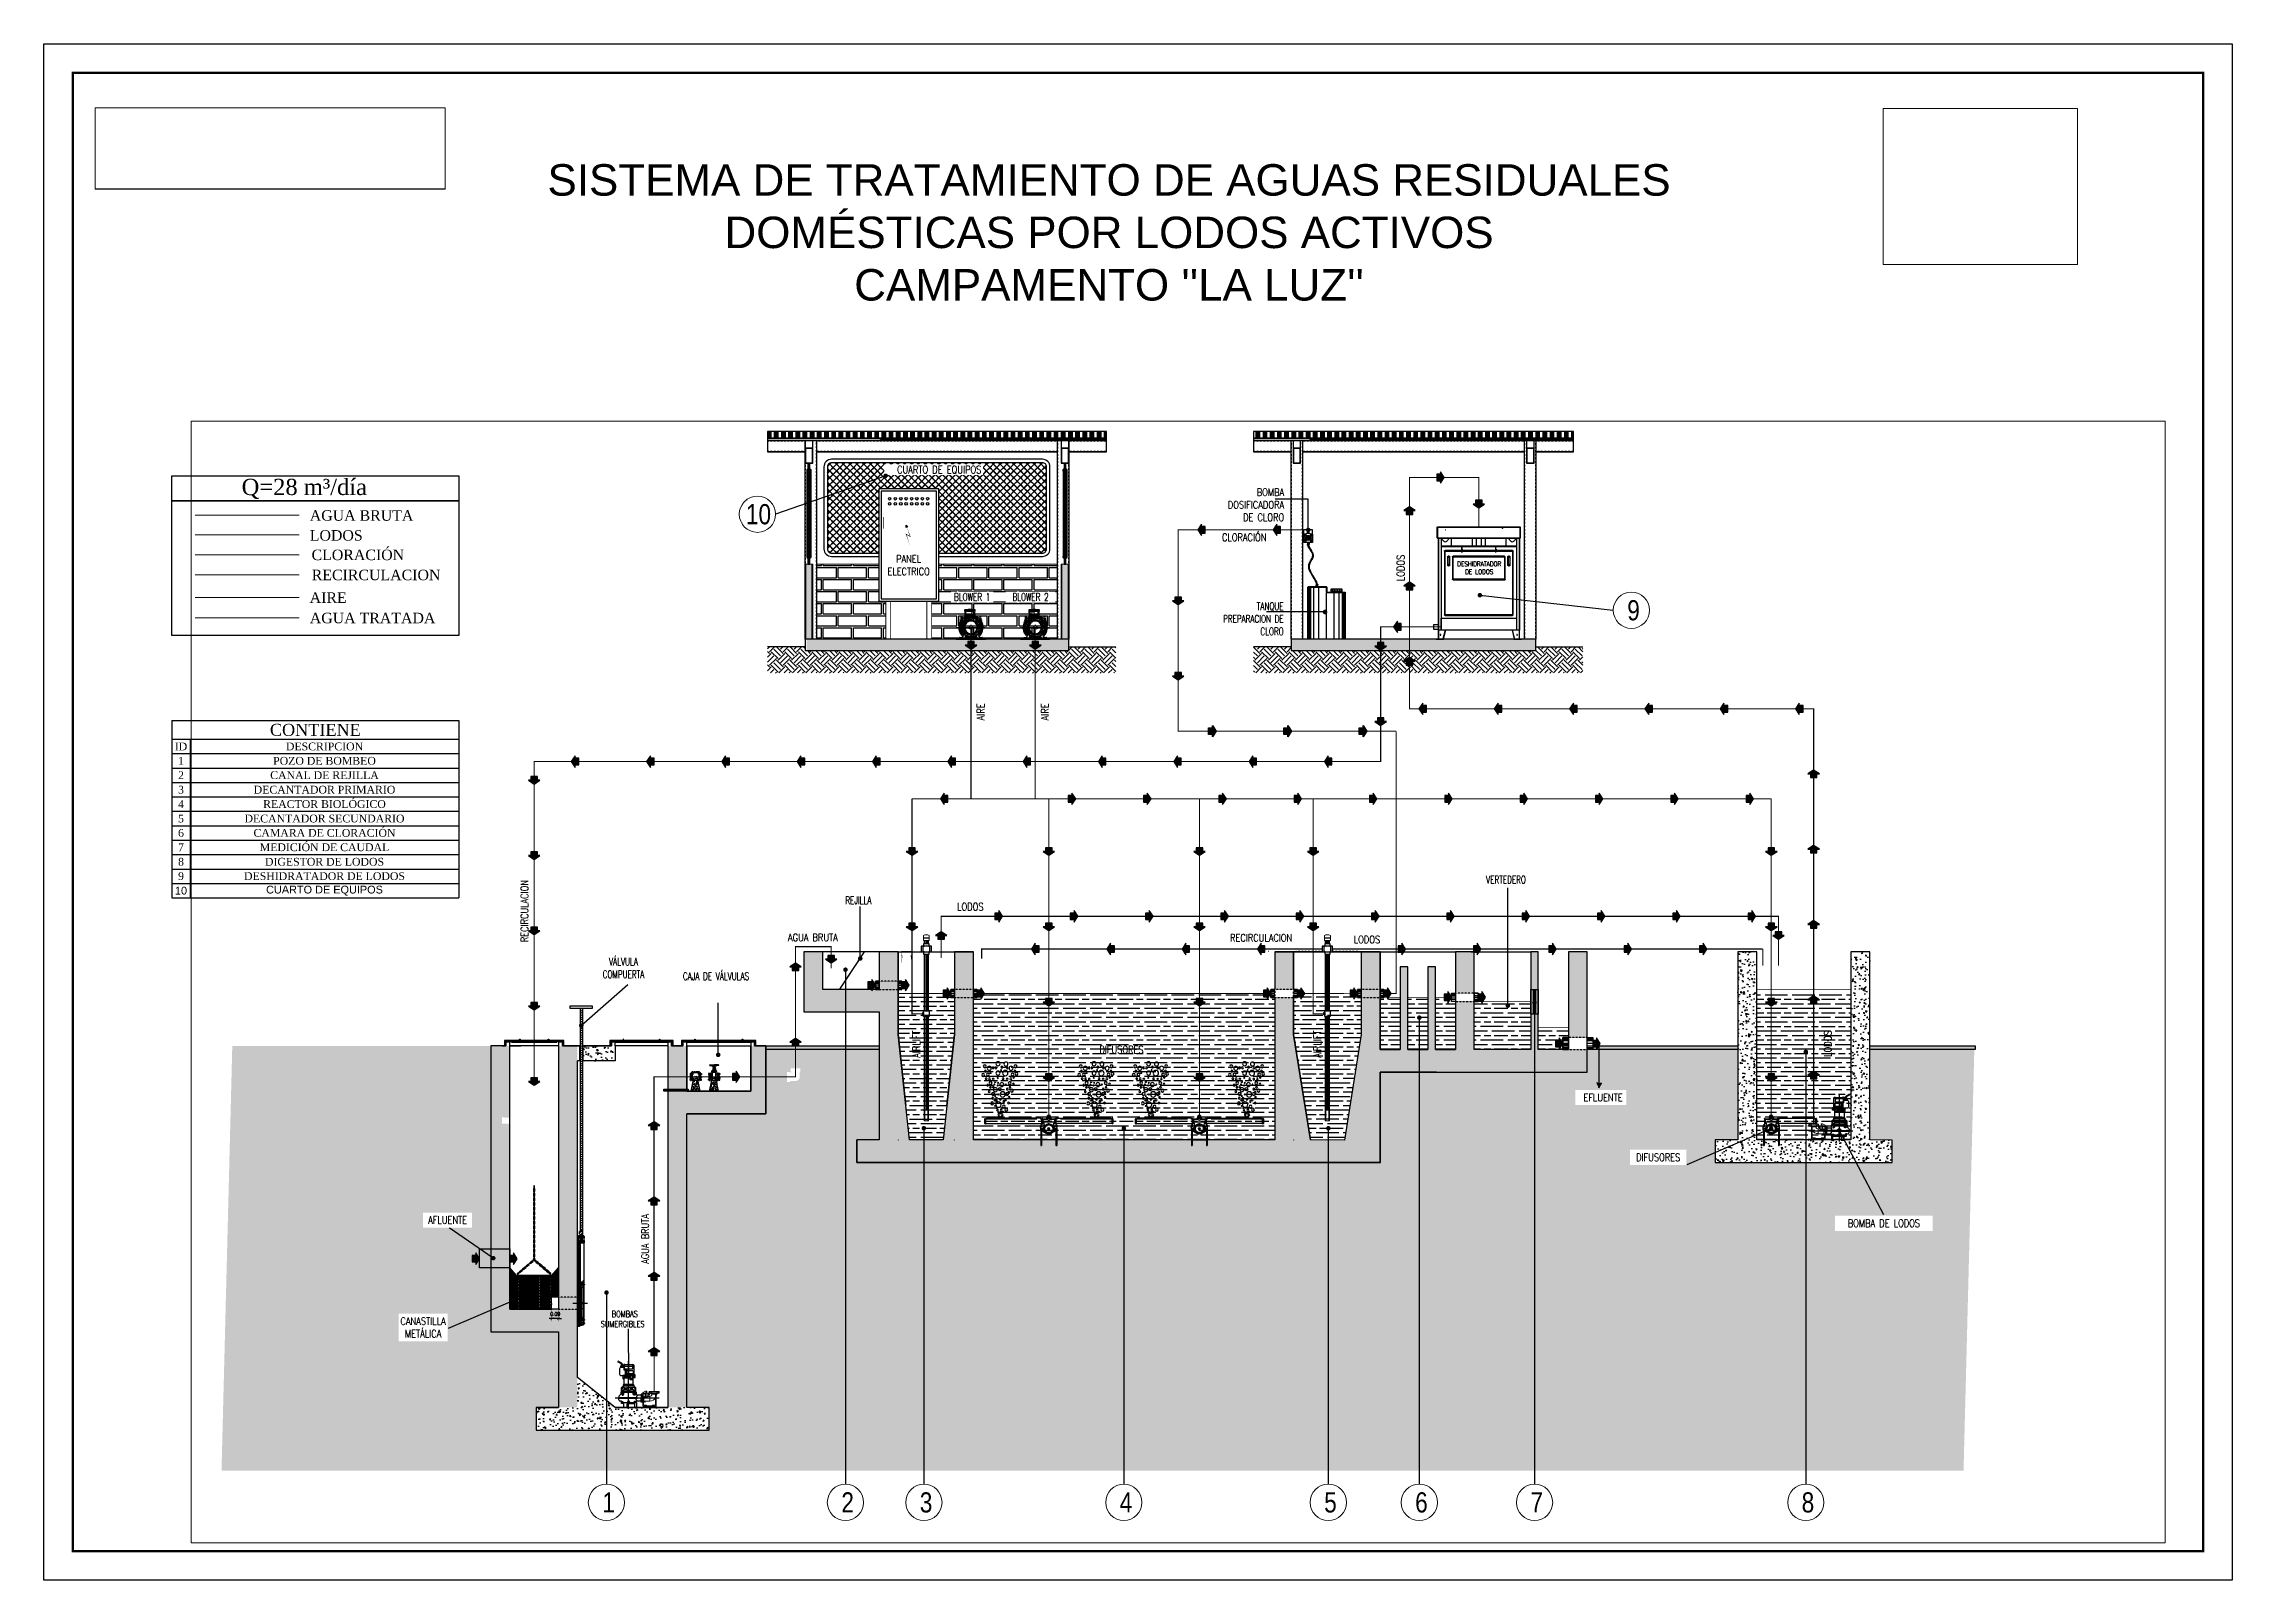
# Paper-space layout 'Layout2' of a CAD drawing. Header units: millimetres. Extents: x 3152 to 4752, y -744 to 379.
# The model-space entities are those that its viewports show. They can reach past a viewport. Long polylines and large blocks are cut down to what shows.
import ezdxf
from ezdxf.lldxf.tags import DXFTag

# ---------------------------------------------------------------- set-up
doc = ezdxf.new("R2010")
doc.units = ezdxf.units.MM
doc.header["$PDMODE"] = 3
for name, pattern in [('ACAD_ISO03W100', [30, 12, -18]), ('CONTINUA', [0]), ('DASHDOT2', [0.5, 0.25, -0.125, 0, -0.125]), ('DASHED', [0.75, 0.5, -0.25]), ('DOT', [6.35, 0, -6.35]), ('HIDDEN', [0.375, 0.25, -0.125]), ('SLD-Centro', [19.05, 15.24, -1.27, 1.27, -1.27]), ('SLD-Solido', [0])]:
    doc.linetypes.add(name, pattern=pattern)
doc.layers.get('Defpoints').update_dxf_attribs({"color": 250})
for name, color, linetype in [('01 - TUBERIAS', 1, 'Continuous'), ('01-AIRE', 54, 'Continuous'), ('01-Dimensiones', 6, 'Continuous'), ('01-HATCH', 8, 'Continuous'), ('01-LODOS', 34, 'Continuous'), ('01-VIGAS', 3, 'Continuous'), ('02-Columnas', 1, 'Continuous'), ('ASSI', 1, 'SLD-Solido'), ('EB-Compuerta', 7, 'Continuous'), ('EB-Paredes', 4, 'Continuous'), ('EB-paredes corte', 5, 'Continuous'), ('EB-Tapas', 7, 'Continuous'), ('EB-Textos', 7, 'Continuous'), ('EB-tuberia', 240, 'Continuous'), ('HATCH', 7, 'Continuous'), ('HATCH AMBIENTE', 70, 'Continuous'), ('INSTALACION HIDROSANITARIA', 2, 'Continuous'), ('pasos', 2, 'Continuous'), ('PIE DE PLANO', 7, 'Continuous'), ('SectionCutEdges', 7, 'Continuous')]:
    doc.layers.add(name, color=color, linetype=linetype)
for name, color, linetype, lineweight in [('01-Textos', 4, 'Continuous', 25), ('A-WALL', 7, 'Continuous', 5), ('AA_PRODUMAR-PLANTA DE TRATAMIENTO_PAD$0$Retorno Lodos', 34, 'Continuous', 20), ('MD_Visible', 7, 'Continuous', 25), ('MD_Visible Narrow', 252, 'Continuous', 9), ('Parqueos', 201, 'Continuous', 5)]:
    doc.layers.add(name, color=color, linetype=linetype, lineweight=lineweight)
doc.styles.add('Anotativo', font='arial.ttf')
doc.styles.add('EB-Textos', font='swissc.ttf')
doc.styles.get("Standard").update_dxf_attribs({"font": 'arial.ttf'})
doc.styles.add('SWISSBLACK', font='swissk.ttf')
doc.styles.add('Tex25', font='romans.shx', dxfattribs={"width": 0.8, "height": 0.05})
doc.styles.add('Tex40', font='romans.shx', dxfattribs={"width": 0.8, "height": 0.08})
doc.styles.add('tex50', font='romans.shx', dxfattribs={"width": 0.8, "height": 0.1})
tags = doc.linetypes.add('DASHDOT', pattern=[1, 0.5, -0.25, 0, -0.25]).pattern_tags.tags
tags[10:11] = [DXFTag(74, 4), DXFTag(75, 0), DXFTag(340, '0'), DXFTag(46, 1.0), DXFTag(50, 0.0), DXFTag(44, 0.0), DXFTag(45, 0.0)]
tags[8:9] = [DXFTag(74, 4), DXFTag(75, 0), DXFTag(340, '0'), DXFTag(46, 1.0), DXFTag(50, 0.0), DXFTag(44, 0.0), DXFTag(45, 0.0)]
tags[6:7] = [DXFTag(74, 4), DXFTag(75, 0), DXFTag(340, '0'), DXFTag(46, 1.0), DXFTag(50, 0.0), DXFTag(44, 0.0), DXFTag(45, 0.0)]
tags[4:5] = [DXFTag(74, 4), DXFTag(75, 0), DXFTag(340, '0'), DXFTag(46, 1.0), DXFTag(50, 0.0), DXFTag(44, 0.0), DXFTag(45, 0.0)]
doc.dimstyles.new('1_25', dxfattribs={"dimtxt": 0.05, "dimasz": 0.0375, "dimexe": 0.0375, "dimexo": 0, "dimgap": 0.0375, "dimtad": 1, "dimtoh": 1, "dimzin": 1, "dimdsep": 46, "dimtxsty": 'Tex25', "dimblk1": 'ARCHTICK', "dimblk2": 'ARCHTICK', "dimsah": 1, "dimcen": 0, "dimdle": 0.0375, "dimclrd": 256, "dimclre": 256, "dimclrt": 4, "dimadec": 0, "dimazin": 1, "dimtfac": 1, "dimtix": 1, "dimtmove": 1, "dimatfit": 3, "dimfxl": 0.0015, "dimtolj": 1, "dimtzin": 0, "dimlwd": -1, "dimlwe": -1, "dimarcsym": 0})
doc.dimstyles.new('1_40', dxfattribs={"dimtxt": 0.08, "dimasz": 0.06, "dimexe": 0.06, "dimexo": 0, "dimgap": 0.025, "dimtad": 1, "dimzin": 1, "dimdsep": 46, "dimtxsty": 'Tex40', "dimblk": 'ARCHTICK', "dimcen": 0, "dimdle": 0.04, "dimclrd": 6, "dimclre": 6, "dimclrt": 4, "dimadec": 0, "dimazin": 0, "dimtfac": 1, "dimtix": 1, "dimtmove": 1, "dimatfit": 3, "dimfxl": 1, "dimtfill": 1, "dimtolj": 1, "dimtzin": 0, "dimlwd": -1, "dimlwe": -1, "dimarcsym": 0})
doc.dimstyles.new('ESC.1-30', dxfattribs={"dimtxt": 0.048, "dimasz": 0.03, "dimexe": 0.0425, "dimexo": 0.0285, "dimgap": 0.0175, "dimtad": 1, "dimzin": 1, "dimdsep": 46, "dimtxsty": 'EB-Textos', "dimblk": 'indicador2', "dimcen": 2.5, "dimclrd": 114, "dimclre": 114, "dimclrt": 256, "dimadec": 0, "dimazin": 0, "dimtfac": 1, "dimtmove": 0, "dimatfit": 1, "dimldrblk": 'indicador2', "dimfxl": 1, "dimarcsym": 0})
picture_1 = doc.add_image_def('image1.png', size_in_pixel=(251, 201))
picture_2 = doc.add_image_def('image2.jpg', size_in_pixel=(1262, 293))
pattern_1 = [(273.0127875, (-0.05029, 0.30892), (0.17960512221, -3.053287081176), [0.034172144, -3.383048364]), (229.969741, (-0.048493, 0.274796), (1.97565633555, 2.334866600857), [0.058640472, -5.805404889]), (177.5104471, (-0.08621, 0.229895), (3.771707570918, -0.179605120973), [0.041348152, -4.093472279]), (312.273689, (-0.111355, 0.114947), (-3.412497325611, 3.771707571206), [0.053400452, -5.286643743]), (337.83365418, (-0.075434, 0.075434), (-3.053287081207, 1.257235856843), [0.05236337, -5.183980775]), (42.273689, (-0.026941, 0.055678), (-3.771707571206, -3.412497325611), [0.053400452, -5.286643743]), (82.69424047, (0.012572, 0.091599), (-0.538815367026, -4.130917815723), [0.070619366, -6.991311531]), (117.25532837, (0.021553, 0.161645), (-2.694076835875, 5.20854855045), [0.066671952, -6.60052566]), (166.42956562, (-0.00898, 0.220914), (-3.771707570927, 0.898025611778), [0.0535813, -5.30455457]), (220.2363583, (-0.061066, 0.233487), (2.15526146934, 1.796051223875), [0.061171328, -2.997393695]), (267.3974378, (-0.107763, 0.1939735), (-0.179605122277, -4.130917815698), [0.079107792, -7.831677251]), (183.81407483, (0.06825, 0.29096), (-2.33486659149, -0.17960512226), [0.027000454, -2.673056582]), (216.4692344, (0.041309, 0.289164), (2.694076835976, 1.975656347106), [0.051368198, -5.0854639]), (270, (0, 0.25863), (0.1796051224, -0.1796051224), [0.035920934, -0.323289311]), (248.1985905, (-0.034125, 0.26761), (0.53881536735, 1.25723585691), [0.019344132, -1.915062237]), (336.8014095, (-0.04131, 0.24965), (-0.7184204897, 0.3592102448), [0.027356562, -1.340475299]), (75.9637565, (-0.016164, 0.238875), (0.17960512245, 0.8980256121), [0.044431966, -1.436629815]), (206.5650512, (-0.00539, 0.28198), (0.5388153673, 0.17960512245), [0.032128714, -0.771089812]), (61.38954033, (-0.14548, 0.14548), (1.25723585695, 2.334866591478), [0.0450088, -4.455882667]), (115.34617594, (-0.123928, 0.184993), (1.25723585686, -2.694076836363), [0.037759894, -3.738221568]), (338.1985905, (-0.04131, 0.3179), (-1.25723585691, 0.53881536735), [0.03868801, -1.895718359]), (28.61045967, (-0.005388, 0.303533), (-2.33486659139, -1.257235857113), [0.0450088, -4.455882667]), (24.4439548, (-0.034125, 0.034125), (-1.25723585695, -0.53881536726), [0.04340352, -2.126773431]), (339.7751406, (0.005388, 0.052085), (-2.873681959325, 1.077630732973), [0.036367212, -3.600359338]), (111.8014095, (0.140092, 0.140092), (-0.53881536734, 1.25723585692), [0.03868801, -1.895718359]), (62.35402464, (0.125724, 0.176013), (-1.616446101595, -3.053287081268), [0.042578274, -4.215237598]), (114.4439548, (0.052085, 0.052085), (0.53881536726, -1.25723585695), [0.02170176, -2.148475191]), (146.3099325, (0.129316, 0.129316), (-0.8980256121, 0.53881536726), [0.01295146, -1.282199496]), (210.9637565, (0.11854, 0.1365), (0.7184204897, 0.35921024484), [0.05236337, -0.994905459]), (231.00900596, (0.073638, 0.109559), (1.61644610169, 1.97565634672), [0.0485267, -4.804136486]), (348.6900675, (0, 0.22271), (-0.5388153673, 0.1796051224), [0.036632388, -0.879177636]), (38.15722659, (0.035921, 0.215526), (3.412497325865, 2.6940768365), [0.063955676, -6.3316009065]), (105.9453959, (0.08621, 0.25504), (0.53881536723, -1.97565634664), [0.026150824, -2.588939232]), (135, (0.07903, 0.28018), (-0.359210245, 0), [0.01524, -0.23876]), (165.25643716, (0.064658, 0.111355), (1.9756563466, -0.5388153674), [0.035286696, -3.493394077]), (93.0127875, (0.030533, 0.120335), (-0.1796051222, 3.053287081177), [0.068344288, -3.34887622]), (45, (0.02694, 0.18859), (0, 0.359210245), [0.06604, -0.18796]), (10.3048465, (0.073638, 0.235283), (3.05328708087, 0.538815368916), [0.040160956, -3.975931672]), (299.0546041, (0.11315, 0.242467), (0.53881536728, -0.8980256121), [0.036982908, -1.812165004]), (252.64597536, (0.131112, 0.210138), (-1.616446102156, -5.208548550107), [0.06021451, -5.961246442]), (220.42607874, (0.113151, 0.152664), (-2.5144717139, -2.155261469057), [0.063702946, -6.306584646])]
pattern_2 = [(230.000002, (6062.88013, 443.35418), (-0.18218467, 0.01593908), [0.01905, -0.20955]), (175.000002, (6062.88013, 443.35418), (0.03524343, -0.191056844), [0.01524, -0.167640584]), (280.451447, (6062.86495, 443.3555), (-0.14694124, -0.17511776), [0.01619001, -0.178090245]), (226.184202, (6062.88013, 443.30338), (-0.27107904, 0.04204232), [0.028575, -0.314325]), (276.63556, (6062.85754, 443.30688), (-0.23740412, -0.24742613), [0.02428502, -0.26713561]), (171.184154, (6062.88013, 443.30338), (-0.23740412, -0.24742613), [0.02285997, -0.25145973]), (201.000002, (6062.85473, 443.31608), (-0.151614395, 0.102265192), [0.01905, -0.20955]), (146.000002, (6062.85473, 443.31608), (-0.06180202, -0.18418797), [0.01524, -0.16764]), (251.451447, (6062.8421, 443.3246), (-0.213416416, -0.08192278), [0.01619001, -0.17808994]), (217.500002, (6062.88013, 443.354176), (-0.0030886, -0.084555039), [0, -0.165608, 0, -0.17018, 0, -0.168275]), (187.500002, (6062.88013, 443.35418), (-0.066819658, -0.100180578), [0, -0.097028, 0, -0.161798, 0, -0.064135]), (147.500002, (6062.93677, 443.354176), (-0.1355905954, 0.0057287385), [0, -0.0635, 0, -0.19812, 0, -0.26289]), (137.500002, (6062.96217, 443.35418), (-0.14812918, -0.025426497), [0, -0.08255, 0, -0.131572, 0, -0.18669])]
pattern_3 = [(230.000002, (5998.61346, 463.79524), (-0.18218467, 0.015939078), [0.01905, -0.20955]), (175.000002, (5998.61346, 463.79524), (0.03524343, -0.191056844), [0.01524, -0.167640584]), (280.451447, (5998.59827, 463.79657), (-0.14694124, -0.17511776), [0.01619001, -0.178090245]), (226.184202, (5998.61346, 463.74444), (-0.27107904, 0.04204232), [0.028575, -0.314325]), (276.63556, (5998.59087, 463.74794), (-0.23740412, -0.24742613), [0.02428502, -0.26713561]), (171.184154, (5998.61346, 463.74444), (-0.23740412, -0.24742613), [0.02285997, -0.25145973]), (201.000002, (5998.58806, 463.75714), (-0.151614395, 0.102265192), [0.01905, -0.20955]), (146.000002, (5998.58806, 463.75714), (-0.06180202, -0.18418797), [0.01524, -0.16764]), (251.451447, (5998.57542, 463.76566), (-0.213416416, -0.08192278), [0.01619001, -0.17808994]), (217.500002, (5998.613456, 463.79524), (-0.0030886, -0.084555039), [0, -0.165608, 0, -0.17018, 0, -0.168275]), (187.500002, (5998.61346, 463.79524), (-0.066819658, -0.100180578), [0, -0.097028, 0, -0.161798, 0, -0.064135]), (147.500002, (5998.6701, 463.79524), (-0.1355905954, 0.0057287385), [0, -0.0635, 0, -0.19812, 0, -0.26289]), (137.500002, (5998.6955, 463.79524), (-0.14812918, -0.025426497), [0, -0.08255, 0, -0.131572, 0, -0.18669])]
pattern_4 = [(0, (6494.25643, 634.098306), (0, 0.07), [0.0035, -0.0105, 0.0035, -0.0525]), (0, (6494.27393, 634.105306), (0, 0.07), [0.0035, -0.0665]), (0, (6494.23893, 634.112306), (0, 0.07), [0.007, -0.063]), (0, (6494.22143, 634.115806), (0, 0.07), [0.0105, -0.0595]), (0, (6494.25643, 634.119306), (0, 0.07), [0.007, -0.007, 0.0105, -0.0455]), (0, (6494.25293, 634.129806), (0, 0.07), [0.0105, -0.0595]), (0, (6494.23543, 634.133306), (0, 0.07), [0.0105, -0.0245, 0.0105, -0.0245]), (0, (6494.22143, 634.143806), (0, 0.07), [0.0105, -0.0035, 0.0035, -0.0525]), (0, (6494.26693, 634.150806), (0, 0.07), [0.0035, -0.0665]), (0, (6494.25293, 634.157806), (0, 0.07), [0.007, -0.063]), (90, (6494.20743, 634.161306), (-0.07, 4e-18), [0.007, -0.063]), (90, (6494.21443, 634.112306), (-0.07, 4e-18), [0.0035, -0.007, 0.0105, -0.049]), (90, (6494.23193, 634.119306), (-0.07, 4e-18), [0.014, -0.0035, 0.0035, -0.049]), (90, (6494.24243, 634.136806), (-0.07, 4e-18), [0.0105, -0.0595]), (90, (6494.24593, 634.105306), (-0.07, 4e-18), [0.007, -0.063]), (90, (6494.24943, 634.161306), (-0.07, 4e-18), [0.007, -0.063]), (90, (6494.25293, 634.119306), (-0.07, 4e-18), [0.007, -0.035, 0.0035, -0.0245]), (90, (6494.26343, 634.154306), (-0.07, 4e-18), [0.0035, -0.0035, 0.0035, -0.0595]), (90, (6494.26693, 634.122806), (-0.07, 4e-18), [0.007, -0.0105, 0.007, -0.0455]), (90, (6494.27043, 634.105306), (-0.07, 4e-18), [0.007, -0.063]), (45, (6494.21093, 634.105306), (0, 0.07), [0.00989947, -0.019798989, 0.01484924, -0.05444725]), (45, (6494.20743, 634.105306), (0, 0.07), [0.009899495, -0.089095454]), (45, (6494.24593, 634.112306), (0, 0.07), [0.009899495, -0.089095454]), (45, (6494.23893, 634.147306), (0, 0.07), [0.009899495, -0.089095454]), (45, (6494.27043, 634.112306), (0, 0.07), [0.009899495, -0.089095454]), (45, (6494.21093, 634.119306), (0, 0.07), [0.004949747, -0.0940452]), (45, (6494.21793, 634.140306), (0, 0.07), [0.004949747, -0.0940452]), (45, (6494.22493, 634.115806), (0, 0.07), [0.004949747, -0.0940452]), (45, (6494.23193, 634.140306), (0, 0.07), [0.004949747, -0.0940452]), (45, (6494.25293, 634.126306), (0, 0.07), [0.004949747, -0.0940452]), (45, (6494.25293, 634.164806), (0, 0.07), [0.004949747, -0.0940452]), (45, (6494.25993, 634.157806), (0, 0.07), [0.004949747, -0.0940452]), (45, (6494.26343, 634.119306), (0, 0.07), [0.004949747, -0.0940452]), (45, (6494.26693, 634.101806), (0, 0.07), [0.004949747, -0.0940452]), (45, (6494.26693, 634.129806), (0, 0.07), [0.004949747, -0.0940452]), (45, (6494.26693, 634.164806), (0, 0.07), [0.004949747, -0.0940452]), (45, (6494.27043, 634.150806), (0, 0.07), [0.004949747, -0.0940452]), (135, (6494.25643, 634.157806), (-0.07, 8e-18), [0.004949747, -0.0940452]), (135, (6494.26343, 634.164806), (-0.07, 8e-18), [0.004949747, -0.0940452]), (135, (6494.26693, 634.150806), (-0.07, 8e-18), [0.004949747, -0.0940452]), (135, (6494.27743, 634.164806), (-0.07, 8e-18), [0.004949747, -0.0940452]), (135, (6494.24243, 634.140306), (-0.07, 8e-18), [0.004949747, -0.0940452]), (135, (6494.23543, 634.133306), (-0.07, 8e-18), [0.004949747, -0.0940452]), (135, (6494.21443, 634.115806), (-0.07, 8e-18), [0.004949747, -0.0940452]), (135, (6494.22143, 634.115806), (-0.07, 8e-18), [0.004949747, -0.0940452]), (135, (6494.22843, 634.140306), (-0.07, 8e-18), [0.004949747, -0.0940452]), (135, (6494.21443, 634.129806), (-0.07, 8e-18), [0.004949747, -0.0940452]), (135, (6494.25643, 634.119306), (-0.07, 8e-18), [0.004949747, -0.0940452]), (135, (6494.26693, 634.126306), (-0.07, 8e-18), [0.004949747, -0.0940452]), (135, (6494.27043, 634.112306), (-0.07, 8e-18), [0.004949747, -0.0940452]), (135, (6494.27043, 634.119306), (-0.07, 8e-18), [0.004949747, -0.0940452]), (135, (6494.27393, 634.105306), (-0.07, 8e-18), [0.004949747, -0.0940452]), (135, (6494.21793, 634.147306), (-0.07, 8e-18), [0.009899495, -0.089095454]), (135, (6494.25293, 634.126306), (-0.07, 8e-18), [0.009899495, -0.089095454]), (135, (6494.24943, 634.101806), (-0.07, 8e-18), [0.024748737, -0.074246212]), (26.56505, (6494.20743, 634.133306), (0.07, 3e-11), [0.007826, -0.14869876]), (26.56505, (6494.21793, 634.112306), (0.07, 3e-11), [0.007826, -0.14869876]), (26.56505, (6494.23193, 634.143806), (0.07, 3e-11), [0.007826, -0.14869876]), (26.56505, (6494.25993, 634.098306), (0.07, 3e-11), [0.007826, -0.14869876]), (26.56505, (6494.24943, 634.115806), (0.07, 3e-11), [0.007826, -0.14869876]), (26.56505, (6494.25643, 634.129806), (0.07, 3e-11), [0.007826, -0.14869876]), (26.56505, (6494.24593, 634.154306), (0.07, 3e-11), [0.007826, -0.14869876]), (26.56505, (6494.27043, 634.150806), (0.07, 3e-11), [0.007826, -0.14869876]), (63.43495, (6494.21443, 634.133306), (3e-11, 0.07), [0.007826, -0.14869876]), (63.43495, (6494.21443, 634.136806), (3e-11, 0.07), [0.007826, -0.14869876]), (63.43495, (6494.24243, 634.147306), (3e-11, 0.07), [0.015652, -0.14087276]), (63.43495, (6494.26693, 634.143806), (3e-11, 0.07), [0.007826, -0.14869876]), (63.43495, (6494.26343, 634.133306), (3e-11, 0.07), [0.007826, -0.14869876]), (63.43495, (6494.22843, 634.119306), (3e-11, 0.07), [0.007826, -0.14869876]), (63.43495, (6494.26343, 634.157806), (3e-11, 0.07), [0.007826, -0.14869876]), (63.43495, (6494.27393, 634.154306), (3e-11, 0.07), [0.007826, -0.14869876]), (116.56505, (6494.21093, 634.154306), (-3e-11, 0.07), [0.007826, -0.14869876]), (116.56505, (6494.24943, 634.098306), (-3e-11, 0.07), [0.007826, -0.14869876]), (116.56505, (6494.21793, 634.143806), (-3e-11, 0.07), [0.007826, -0.14869876]), (116.56505, (6494.27043, 634.136806), (-3e-11, 0.07), [0.007826, -0.14869876]), (116.56505, (6494.24593, 634.133306), (-3e-11, 0.07), [0.007826, -0.14869876]), (116.56505, (6494.26693, 634.147306), (-3e-11, 0.07), [0.007826, -0.14869876]), (116.56505, (6494.23193, 634.133306), (-3e-11, 0.07), [0.007826, -0.14869876]), (116.56505, (6494.21793, 634.119306), (-3e-11, 0.07), [0.007826, -0.14869876]), (153.43495, (6494.21443, 634.150806), (-0.07, 3e-11), [0.007826, -0.14869876]), (153.43495, (6494.23893, 634.112306), (-0.07, 3e-11), [0.007826, -0.14869876]), (153.43495, (6494.22493, 634.143806), (-0.07, 3e-11), [0.007826, -0.14869876]), (153.43495, (6494.26693, 634.115806), (-0.07, 3e-11), [0.007826, -0.14869876]), (153.43495, (6494.25643, 634.098306), (-0.07, 3e-11), [0.007826, -0.14869876]), (153.43495, (6494.26343, 634.154306), (-0.07, 3e-11), [0.007826, -0.14869876]), (153.43495, (6494.25293, 634.129806), (-0.07, 3e-11), [0.007826, -0.14869876]), (153.43495, (6494.21443, 634.150806), (-0.07, 3e-11), [0.007826, -0.14869876]), (153.43495, (6494.27743, 634.133306), (-0.07, 3e-11), [0.007826, -0.14869876]), (243.43495, (6494.21093, 634.105306), (-3e-11, -0.07), [0.007826, -0.14869876])]
pattern_5 = [(0, (6490.50641, 634.098306), (0, 0.07), [0.0035, -0.0105, 0.0035, -0.0525]), (0, (6490.52391, 634.105306), (0, 0.07), [0.0035, -0.0665]), (0, (6490.48891, 634.112306), (0, 0.07), [0.007, -0.063]), (0, (6490.47141, 634.115806), (0, 0.07), [0.0105, -0.0595]), (0, (6490.50641, 634.119306), (0, 0.07), [0.007, -0.007, 0.0105, -0.0455]), (0, (6490.50291, 634.129806), (0, 0.07), [0.0105, -0.0595]), (0, (6490.48541, 634.133306), (0, 0.07), [0.0105, -0.0245, 0.0105, -0.0245]), (0, (6490.47141, 634.143806), (0, 0.07), [0.0105, -0.0035, 0.0035, -0.0525]), (0, (6490.51691, 634.150806), (0, 0.07), [0.0035, -0.0665]), (0, (6490.50291, 634.157806), (0, 0.07), [0.007, -0.063]), (90, (6490.45741, 634.161306), (-0.07, 4e-18), [0.007, -0.063]), (90, (6490.46441, 634.112306), (-0.07, 4e-18), [0.0035, -0.007, 0.0105, -0.049]), (90, (6490.48191, 634.119306), (-0.07, 4e-18), [0.014, -0.0035, 0.0035, -0.049]), (90, (6490.49241, 634.136806), (-0.07, 4e-18), [0.0105, -0.0595]), (90, (6490.49591, 634.105306), (-0.07, 4e-18), [0.007, -0.063]), (90, (6490.49941, 634.161306), (-0.07, 4e-18), [0.007, -0.063]), (90, (6490.50291, 634.119306), (-0.07, 4e-18), [0.007, -0.035, 0.0035, -0.0245]), (90, (6490.51341, 634.154306), (-0.07, 4e-18), [0.0035, -0.0035, 0.0035, -0.0595]), (90, (6490.51691, 634.122806), (-0.07, 4e-18), [0.007, -0.0105, 0.007, -0.0455]), (90, (6490.52041, 634.105306), (-0.07, 4e-18), [0.007, -0.063]), (45, (6490.46091, 634.105306), (0, 0.07), [0.00989947, -0.019798989, 0.01484924, -0.05444725]), (45, (6490.45741, 634.105306), (0, 0.07), [0.009899495, -0.089095454]), (45, (6490.49591, 634.112306), (0, 0.07), [0.009899495, -0.089095454]), (45, (6490.48891, 634.147306), (0, 0.07), [0.009899495, -0.089095454]), (45, (6490.52041, 634.112306), (0, 0.07), [0.009899495, -0.089095454]), (45, (6490.46091, 634.119306), (0, 0.07), [0.004949747, -0.094045202]), (45, (6490.46791, 634.140306), (0, 0.07), [0.004949747, -0.094045202]), (45, (6490.47491, 634.115806), (0, 0.07), [0.004949747, -0.094045202]), (45, (6490.48191, 634.140306), (0, 0.07), [0.004949747, -0.094045202]), (45, (6490.50291, 634.126306), (0, 0.07), [0.004949747, -0.094045202]), (45, (6490.50291, 634.164806), (0, 0.07), [0.004949747, -0.094045202]), (45, (6490.50991, 634.157806), (0, 0.07), [0.004949747, -0.094045202]), (45, (6490.51341, 634.119306), (0, 0.07), [0.004949747, -0.094045202]), (45, (6490.51691, 634.101806), (0, 0.07), [0.004949747, -0.094045202]), (45, (6490.51691, 634.129806), (0, 0.07), [0.004949747, -0.094045202]), (45, (6490.51691, 634.164806), (0, 0.07), [0.004949747, -0.094045202]), (45, (6490.52041, 634.150806), (0, 0.07), [0.004949747, -0.094045202]), (135, (6490.50641, 634.157806), (-0.07, 8e-18), [0.004949747, -0.094045202]), (135, (6490.51341, 634.164806), (-0.07, 8e-18), [0.004949747, -0.094045202]), (135, (6490.51691, 634.150806), (-0.07, 8e-18), [0.004949747, -0.094045202]), (135, (6490.52741, 634.164806), (-0.07, 8e-18), [0.004949747, -0.094045202]), (135, (6490.49241, 634.140306), (-0.07, 8e-18), [0.004949747, -0.094045202]), (135, (6490.48541, 634.133306), (-0.07, 8e-18), [0.004949747, -0.094045202]), (135, (6490.46441, 634.115806), (-0.07, 8e-18), [0.004949747, -0.094045202]), (135, (6490.47141, 634.115806), (-0.07, 8e-18), [0.004949747, -0.094045202]), (135, (6490.47841, 634.140306), (-0.07, 8e-18), [0.004949747, -0.094045202]), (135, (6490.46441, 634.129806), (-0.07, 8e-18), [0.004949747, -0.094045202]), (135, (6490.50641, 634.119306), (-0.07, 8e-18), [0.004949747, -0.094045202]), (135, (6490.51691, 634.126306), (-0.07, 8e-18), [0.004949747, -0.094045202]), (135, (6490.52041, 634.112306), (-0.07, 8e-18), [0.004949747, -0.094045202]), (135, (6490.52041, 634.119306), (-0.07, 8e-18), [0.004949747, -0.094045202]), (135, (6490.52391, 634.105306), (-0.07, 8e-18), [0.004949747, -0.094045202]), (135, (6490.46791, 634.147306), (-0.07, 8e-18), [0.009899495, -0.089095454]), (135, (6490.50291, 634.126306), (-0.07, 8e-18), [0.009899495, -0.089095454]), (135, (6490.49941, 634.101806), (-0.07, 8e-18), [0.024748737, -0.074246212]), (26.56505, (6490.45741, 634.133306), (0.07, 3e-11), [0.007826, -0.14869876]), (26.56505, (6490.46791, 634.112306), (0.07, 3e-11), [0.007826, -0.14869876]), (26.56505, (6490.48191, 634.143806), (0.07, 3e-11), [0.007826, -0.14869876]), (26.56505, (6490.50991, 634.098306), (0.07, 3e-11), [0.007826, -0.14869876]), (26.56505, (6490.49941, 634.115806), (0.07, 3e-11), [0.007826, -0.14869876]), (26.56505, (6490.50641, 634.129806), (0.07, 3e-11), [0.007826, -0.14869876]), (26.56505, (6490.49591, 634.154306), (0.07, 3e-11), [0.007826, -0.14869876]), (26.56505, (6490.52041, 634.150806), (0.07, 3e-11), [0.007826, -0.14869876]), (63.43495, (6490.46441, 634.133306), (3e-11, 0.07), [0.007826, -0.14869876]), (63.43495, (6490.46441, 634.136806), (3e-11, 0.07), [0.007826, -0.14869876]), (63.43495, (6490.49241, 634.147306), (3e-11, 0.07), [0.015652, -0.14087276]), (63.43495, (6490.51691, 634.143806), (3e-11, 0.07), [0.007826, -0.14869876]), (63.43495, (6490.51341, 634.133306), (3e-11, 0.07), [0.007826, -0.14869876]), (63.43495, (6490.47841, 634.119306), (3e-11, 0.07), [0.007826, -0.14869876]), (63.43495, (6490.51341, 634.157806), (3e-11, 0.07), [0.007826, -0.14869876]), (63.43495, (6490.52391, 634.154306), (3e-11, 0.07), [0.007826, -0.14869876]), (116.56505, (6490.46091, 634.154306), (-3e-11, 0.07), [0.007826, -0.14869876]), (116.56505, (6490.49941, 634.098306), (-3e-11, 0.07), [0.007826, -0.14869876]), (116.56505, (6490.46791, 634.143806), (-3e-11, 0.07), [0.007826, -0.14869876]), (116.56505, (6490.52041, 634.136806), (-3e-11, 0.07), [0.007826, -0.14869876]), (116.56505, (6490.49591, 634.133306), (-3e-11, 0.07), [0.007826, -0.14869876]), (116.56505, (6490.51691, 634.147306), (-3e-11, 0.07), [0.007826, -0.14869876]), (116.56505, (6490.48191, 634.133306), (-3e-11, 0.07), [0.007826, -0.14869876]), (116.56505, (6490.46791, 634.119306), (-3e-11, 0.07), [0.007826, -0.14869876]), (153.43495, (6490.46441, 634.150806), (-0.07, 3e-11), [0.007826, -0.14869876]), (153.43495, (6490.48891, 634.112306), (-0.07, 3e-11), [0.007826, -0.14869876]), (153.43495, (6490.47491, 634.143806), (-0.07, 3e-11), [0.007826, -0.14869876]), (153.43495, (6490.51691, 634.115806), (-0.07, 3e-11), [0.007826, -0.14869876]), (153.43495, (6490.50641, 634.098306), (-0.07, 3e-11), [0.007826, -0.14869876]), (153.43495, (6490.51341, 634.154306), (-0.07, 3e-11), [0.007826, -0.14869876]), (153.43495, (6490.50291, 634.129806), (-0.07, 3e-11), [0.007826, -0.14869876]), (153.43495, (6490.46441, 634.150806), (-0.07, 3e-11), [0.007826, -0.14869876]), (153.43495, (6490.52741, 634.133306), (-0.07, 3e-11), [0.007826, -0.14869876]), (243.43495, (6490.46091, 634.105306), (-3e-11, -0.07), [0.007826, -0.14869876])]

psp = doc.layouts.new('Layout2')

# ---------------------------------------------------------------- texts
at = {"layer": 'PIE DE PLANO', "color": 251, "insert": (3931.3, 291.3), "char_height": 23, "width": 986.471, "attachment_point": 2, "style": 'SWISSBLACK'}
psp.add_mtext("\\pxqc;SISTEMA DE TRATAMIENTO DE AGUAS RESIDUALES DOMÉSTICAS POR LODOS ACTIVOS\\PCAMPAMENTO ''LA LUZ''", dxfattribs=at)

msp = doc.modelspace()

# ---------------------------------------------------------------- texts
at = {"layer": '01-Textos', "color": 7, "insert": (6608.507, 626.882), "char_height": 0.26812, "width": 0.11432, "attachment_point": 1, "style": 'Tex40', "bg_fill": 3, "box_fill_scale": 1.2, "bg_fill_color": 256, "bg_fill_transparency": 0}
msp.add_mtext('\\pxql;{\\fArial|b0|i0|c0|p34;10}', dxfattribs=at)
at = {"layer": '01-Textos', "color": 7, "ltscale": 0.25, "insert": (6618.053, 626.119), "char_height": 0.06183, "width": 0.37972, "attachment_point": 1, "line_spacing_factor": 0.75, "style": 'tex50'}
msp.add_mtext('\\A1;\\pxsm1,qc;DESHIDRATADOR DE LODOS', dxfattribs=at)
at = {"layer": '01-Textos', "color": 7, "char_height": 0.1, "attachment_point": 8, "rotation": 90, "style": 'Tex40'}
for insert in [(6610.819, 619.713), (6616.144, 619.713)]:
    msp.add_mtext('\\pxqc;AIRLIFT', dxfattribs=dict(at, insert=insert))
at = {"layer": '01-Textos', "color": 7, "insert": (6607.218, 616.17), "char_height": 0.08, "width": 0.63869, "attachment_point": 3, "style": 'Tex40'}
msp.add_mtext('\\pxqc;BOMBAS\\P\\pql;SUMERGIBLES', dxfattribs=at)

# ---------------------------------------------------------------- blocks, each defined once
blk = doc.blocks.new('*T478')
at = {"color": 0, "linetype": 'ByBlock', "lineweight": -2, "transparency": 16777216}
for p, q in [((0, 0), (209.7, 0)), ((0, 0), (0, -129.5)), ((209.7, 0), (209.7, -129.5)), ((0, -13.6), (209.7, -13.6)), ((13.4, -13.6), (13.4, -129.5)), ((0, -24.1), (209.7, -24.1)), ((0, -34.7), (209.7, -34.7)), ((0, -45.2), (209.7, -45.2)), ((0, -55.8), (209.7, -55.8)), ((0, -66.3), (209.7, -66.3)), ((0, -76.8), (209.7, -76.8)), ((0, -87.4), (209.7, -87.4)), ((0, -97.9), (209.7, -97.9)), ((0, -108.5), (209.7, -108.5)), ((0, -119), (209.7, -119)), ((0, -129.5), (209.7, -129.5))]:
    blk.add_line(p, q, dxfattribs=at)
at = {"color": 0, "transparency": 16777216, "attachment_point": 5}
for s, insert, char_height, width in [('{\\fTimes New Roman|b0|i0|c0|p18;\\C5;CONTIENE}', (104.9, -6.8), 8.8, 209.71), ('{\\fTimes New Roman|b0|i0|c0|p18;\\C5;DESCRIPCION}', (111.6, -18.9), 5.7, 196.284), ('{\\fTimes New Roman|b0|i0|c0|p18;\\C5;ID}', (6.7, -18.9), 5.7, 13.416), ('{\\fTimes New Roman|b0|i0|c0|p18;\\C5;4', (6.7, -61), 5.7, 13.416), ('{\\fTimes New Roman|b0|i0|c0|p18;\\C256;REACTOR BIOLÓGICO}', (111.6, -61), 5.7, 196.284), ('{\\fTimes New Roman|b0|i0|c0|p18;\\C5;6', (6.7, -82.1), 5.7, 13.416), ('{\\fTimes New Roman|b0|i0|c0|p18;\\C5;5', (6.7, -71.6), 5.7, 13.416), ('{\\fTimes New Roman|b0|i0|c0|p18;\\C256;DECANTADOR SECUNDARIO}', (111.6, -71.6), 5.7, 196.284), ('{\\fTimes New Roman|b0|i0|c0|p18;\\C256;CAMARA DE CLORACIÓN }', (111.6, -82.1), 5.7, 196.284), ('{\\fTimes New Roman|b0|i0|c0|p18;\\C5;7', (6.7, -92.6), 5.7, 13.416), ('{\\fTimes New Roman|b0|i0|c0|p18;MEDICIÓN DE CAUDAL}', (111.6, -92.6), 5.7, 196.284), ('{\\fTimes New Roman|b0|i0|c0|p18;\\C5;9', (6.7, -113.7), 5.7, 13.416), ('{\\fTimes New Roman|b0|i0|c0|p18;\\C5;8', (6.7, -103.2), 5.7, 13.416), ('{\\fTimes New Roman|b0|i0|c0|p18;DESHIDRATADOR DE LODOS}', (111.6, -113.7), 5.7, 196.284), ('{\\fTimes New Roman|b0|i0|c0|p18;DIGESTOR DE LODOS}', (111.6, -103.2), 5.7, 196.284), ('{\\C5;10', (6.7, -124.3), 5.7, 13.416), ('CUARTO DE EQUIPOS', (111.6, -124.3), 5.7, 196.284)]:
    blk.add_mtext(s, dxfattribs=dict(at, insert=insert, char_height=char_height, width=width))
at = {"color": 0, "transparency": 16777216, "char_height": 5.7, "attachment_point": 5, "style": 'Anotativo'}
for s, insert, width in [('{\\fTimes New Roman|b0|i0|c0|p18;\\C5;1', (6.7, -29.4), 13.416), ('{\\fTimes New Roman|b0|i0|c0|p18;\\C256;POZO DE BOMBEO}', (111.6, -29.4), 196.284), ('{\\fTimes New Roman|b0|i0|c0|p18;\\C5;2', (6.7, -39.9), 13.416), ('{\\fTimes New Roman|b0|i0|c0|p18;\\C5;3}', (6.7, -50.5), 13.416), ('{\\fTimes New Roman|b0|i0|c0|p18;\\C256;DECANTADOR PRIMARIO}', (111.6, -50.5), 196.284), ('{\\fTimes New Roman|b0|i0|c0|p18;\\C256;CANAL DE REJILLA}', (111.6, -39.9), 196.284)]:
    blk.add_mtext(s, dxfattribs=dict(at, insert=insert, width=width))
blk = doc.blocks.new('A$Ccc9e3269')
for points in [[(0, 110.1), (194.4, 110.1), (194.4, 93.1), (0, 93.1)], [(0, 93.1), (194.4, 93.1), (194.4, 1.8), (0, 1.8)]]:
    blk.add_lwpolyline(points, close=True)
at = {"color": 5, "linetype": 'HIDDEN', "ltscale": 20, "const_width": 0.68}
blk.add_lwpolyline([(86.3, 83.4), (15.8, 83.4)], dxfattribs=at)
at = {"color": 36, "linetype": 'HIDDEN', "ltscale": 20, "const_width": 0.68}
blk.add_lwpolyline([(86.3, 70.1), (15.8, 70.1)], dxfattribs=at)
at = {"color": 30, "linetype": 'HIDDEN', "ltscale": 20, "const_width": 0.68}
blk.add_lwpolyline([(86.3, 56.5), (15.8, 56.5)], dxfattribs=at)
at = {"color": 6, "linetype": 'HIDDEN', "ltscale": 20, "const_width": 0.68}
blk.add_lwpolyline([(86.3, 42.9), (15.8, 42.9)], dxfattribs=at)
at = {"color": 130, "linetype": 'HIDDEN', "ltscale": 20, "const_width": 0.68}
blk.add_lwpolyline([(86.3, 13.7), (15.8, 13.7)], dxfattribs=at)
at = {"layer": '01-AIRE', "linetype": 'HIDDEN', "ltscale": 20, "const_width": 0.68}
blk.add_lwpolyline([(86.3, 27.6), (15.8, 27.6)], dxfattribs=at)
at = {"color": 2, "insert": (47.3, 108), "char_height": 11, "width": 130.042, "attachment_point": 1}
blk.add_mtext('{\\fTimes New Roman|b0|i0|c0|p18;\\C5;Q=28 m³/día }', dxfattribs=at)
at = {"linetype": 'ACAD_ISO03W100', "char_height": 7.12, "attachment_point": 4}
for s, insert, width in [('{\\fTimes New Roman|b0|i0|c0|p18; AGUA BRUTA}', (90.8, 83.1), 102.008), ('{\\fTimes New Roman|b0|i0|c0|p18;LODOS}', (93.5, 69.6), 74.388), ('{\\fTimes New Roman|b0|i0|c0|p18;CLORACIÓN}', (94.7, 56.4), 102.008), ('{\\fTimes New Roman|b0|i0|c0|p18;RECIRCULACION}', (94.8, 42.8), 102.008), ('{\\fTimes New Roman|b0|i0|c0|p18;AIRE}', (93.4, 27.5), 102.008), ('{\\fTimes New Roman|b0|i0|c0|p18; AGUA TRATADA}', (90.8, 13.6), 102.008)]:
    blk.add_mtext(s, dxfattribs=dict(at, insert=insert, width=width))
blk = doc.blocks.new('A$Cdf23ba8d')
blk.add_wipeout([(0, 0.368), (0.564, 0.374), (0.576, 0.41), (0.623, 0.411), (0.635, 0.369), (0.691, 0.361), (0.691, 0.294), (0.71, 0.291), (0.71, 0.255), (0.713, 0.255), (0.712, 0.202), (0.707, 0.202), (0.707, 0), (0.695, 0.002), (0.694, 0.2), (0.627, 0.158), (0.574, 0.159), (0.507, 0.201), (0.506, 0.001), (0.495, 0.002), (0.495, 0.2), (0.491, 0.201), (0.49, 0.208), (0.488, 0.213), (0.49, 0.253), (0.494, 0.254), (0.494, 0.28), (0.506, 0.279), (0.508, 0.263), (0.508, 0.255), (0.542, 0.273), (0.536, 0.295), (0.523, 0.295), (0.522, 0.292), (0.508, 0.293), (0.5, 0.294), (0, 0.291)])
at = {"layer": 'MD_Visible', "extrusion": (0, 1, 0)}
for p, q in [((0.001, 0.361), (0.001, 0.295)), ((0.002, 0.362), (0.008, 0.362)), ((0.002, 0.293), (0.008, 0.293)), ((0.011, 0.361), (0.01, 0.362)), ((0.011, 0.294), (0.01, 0.294)), ((0.011, 0.294), (0.011, 0.361)), ((0.011, 0.36), (0.019, 0.36)), ((0.011, 0.295), (0.505, 0.295)), ((0.03, 0.366), (0.025, 0.362)), ((0.492, 0.366), (0.032, 0.366)), ((0.494, 0.366), (0.499, 0.362)), ((0.505, 0.36), (0.505, 0.36)), ((0.509, 0.36), (0.511, 0.36)), ((0.509, 0.295), (0.511, 0.295)), ((0.511, 0.361), (0.512, 0.362)), ((0.511, 0.294), (0.511, 0.361)), ((0.511, 0.294), (0.512, 0.294)), ((0.513, 0.362), (0.519, 0.362)), ((0.513, 0.293), (0.519, 0.293)), ((0.521, 0.295), (0.521, 0.361)), ((0.572, 0.359), (0.521, 0.359)), ((0.576, 0.356), (0.521, 0.356)), ((0.521, 0.354), (0.576, 0.354)), ((0.521, 0.35), (0.581, 0.35)), ((0.538, 0.296), (0.521, 0.296)), ((0.533, 0.314), (0.547, 0.263)), ((0.533, 0.314), (0.669, 0.314)), ((0.573, 0.366), (0.572, 0.359)), ((0.629, 0.366), (0.573, 0.366)), ((0.583, 0.4), (0.576, 0.371)), ((0.576, 0.366), (0.576, 0.371)), ((0.576, 0.371), (0.576, 0.371)), ((0.576, 0.371), (0.576, 0.371)), ((0.582, 0.371), (0.576, 0.371)), ((0.581, 0.352), (0.581, 0.35)), ((0.582, 0.371), (0.588, 0.4)), ((0.582, 0.371), (0.582, 0.371)), ((0.583, 0.399), (0.583, 0.402)), ((0.583, 0.4), (0.583, 0.376)), ((0.589, 0.4), (0.584, 0.371)), ((0.584, 0.371), (0.584, 0.371)), ((0.6, 0.371), (0.584, 0.371)), ((0.585, 0.404), (0.616, 0.404)), ((0.589, 0.4), (0.589, 0.371)), ((0.59, 0.291), (0.59, 0.291)), ((0.591, 0.404), (0.591, 0.404)), ((0.591, 0.404), (0.591, 0.404)), ((0.591, 0.404), (0.591, 0.404)), ((0.591, 0.404), (0.591, 0.404)), ((0.611, 0.404), (0.591, 0.404)), ((0.592, 0.291), (0.592, 0.292)), ((0.592, 0.291), (0.592, 0.292)), ((0.593, 0.291), (0.593, 0.292)), ((0.594, 0.291), (0.594, 0.292)), ((0.595, 0.292), (0.595, 0.292)), ((0.595, 0.292), (0.595, 0.292)), ((0.595, 0.292), (0.595, 0.292)), ((0.597, 0.292), (0.597, 0.292)), ((0.597, 0.292), (0.597, 0.292)), ((0.598, 0.292), (0.598, 0.292)), ((0.598, 0.292), (0.598, 0.292)), ((0.6, 0.371), (0.6, 0.4)), ((0.6, 0.371), (0.6, 0.371)), ((0.6, 0.292), (0.6, 0.292)), ((0.601, 0.292), (0.601, 0.292)), ((0.601, 0.292), (0.601, 0.292)), ((0.601, 0.292), (0.601, 0.292)), ((0.601, 0.292), (0.601, 0.292)), ((0.602, 0.4), (0.602, 0.371)), ((0.602, 0.371), (0.602, 0.371)), ((0.618, 0.371), (0.602, 0.371)), ((0.602, 0.292), (0.602, 0.292)), ((0.603, 0.292), (0.603, 0.292)), ((0.604, 0.292), (0.604, 0.292)), ((0.604, 0.292), (0.604, 0.292)), ((0.606, 0.292), (0.606, 0.292)), ((0.606, 0.292), (0.606, 0.292)), ((0.607, 0.292), (0.607, 0.292)), ((0.609, 0.291), (0.609, 0.292)), ((0.609, 0.291), (0.609, 0.292)), ((0.61, 0.291), (0.61, 0.292)), ((0.611, 0.404), (0.611, 0.404)), ((0.611, 0.404), (0.611, 0.404)), ((0.611, 0.291), (0.611, 0.292)), ((0.618, 0.371), (0.612, 0.4)), ((0.612, 0.371), (0.612, 0.4)), ((0.612, 0.291), (0.612, 0.291)), ((0.614, 0.4), (0.619, 0.371)), ((0.618, 0.399), (0.618, 0.402)), ((0.626, 0.371), (0.618, 0.4)), ((0.618, 0.376), (0.618, 0.4)), ((0.618, 0.371), (0.618, 0.371)), ((0.619, 0.371), (0.619, 0.371)), ((0.626, 0.371), (0.619, 0.371)), ((0.621, 0.35), (0.621, 0.352)), ((0.621, 0.35), (0.681, 0.35)), ((0.626, 0.366), (0.626, 0.371)), ((0.626, 0.371), (0.626, 0.371)), ((0.626, 0.371), (0.626, 0.371)), ((0.681, 0.356), (0.626, 0.356)), ((0.626, 0.354), (0.681, 0.354)), ((0.629, 0.366), (0.629, 0.359)), ((0.681, 0.359), (0.629, 0.359)), ((0.655, 0.263), (0.669, 0.314)), ((0.681, 0.296), (0.664, 0.296)), ((0.681, 0.361), (0.681, 0.295)), ((0.688, 0.362), (0.682, 0.362)), ((0.688, 0.293), (0.682, 0.293)), ((0.691, 0.361), (0.69, 0.362)), ((0.691, 0.294), (0.69, 0.294)), ((0.691, 0.361), (0.691, 0.294)), ((0.49, 0.243), (0.49, 0.245)), ((0.49, 0.245), (0.494, 0.245)), ((0.491, 0.243), (0.49, 0.243)), ((0.49, 0.213), (0.49, 0.211)), ((0.49, 0.213), (0.491, 0.213)), ((0.494, 0.211), (0.49, 0.211)), ((0.491, 0.243), (0.544, 0.273)), ((0.491, 0.228), (0.491, 0.243)), ((0.491, 0.228), (0.517, 0.228)), ((0.491, 0.213), (0.491, 0.228)), ((0.517, 0.228), (0.491, 0.228)), ((0.568, 0.169), (0.491, 0.213)), ((0.492, 0.253), (0.497, 0.253)), ((0.492, 0.246), (0.492, 0.252)), ((0.492, 0.21), (0.492, 0.204)), ((0.497, 0.203), (0.492, 0.203)), ((0.497, 0.278), (0.496, 0.277)), ((0.496, 0.277), (0.496, 0.253)), ((0.506, 0.277), (0.496, 0.277)), ((0.496, 0.203), (0.496, 0.003)), ((0.506, 0.078), (0.496, 0.078)), ((0.497, 0.003), (0.496, 0.003)), ((0.496, 0.003), (0.506, 0.003)), ((0.497, 0.278), (0.505, 0.278)), ((0.497, 0.253), (0.505, 0.253)), ((0.505, 0.203), (0.497, 0.203)), ((0.505, 0.003), (0.497, 0.003)), ((0.501, 0.249), (0.501, 0.252)), ((0.501, 0.207), (0.501, 0.204)), ((0.505, 0.278), (0.506, 0.277)), ((0.505, 0.253), (0.508, 0.253)), ((0.508, 0.203), (0.505, 0.203)), ((0.505, 0.003), (0.506, 0.003)), ((0.506, 0.277), (0.506, 0.253)), ((0.506, 0.203), (0.506, 0.003)), ((0.517, 0.233), (0.517, 0.223)), ((0.525, 0.233), (0.517, 0.233)), ((0.517, 0.223), (0.525, 0.223)), ((0.525, 0.258), (0.533, 0.258)), ((0.525, 0.258), (0.525, 0.233)), ((0.54, 0.248), (0.525, 0.233)), ((0.525, 0.223), (0.538, 0.198)), ((0.525, 0.223), (0.525, 0.216)), ((0.529, 0.216), (0.525, 0.216)), ((0.533, 0.258), (0.544, 0.258)), ((0.533, 0.258), (0.533, 0.241)), ((0.538, 0.198), (0.544, 0.198)), ((0.574, 0.167), (0.574, 0.161)), ((0.578, 0.161), (0.574, 0.161)), ((0.578, 0.165), (0.578, 0.161)), ((0.596, 0.161), (0.578, 0.161)), ((0.596, 0.158), (0.596, 0.164)), ((0.596, 0.158), (0.606, 0.158)), ((0.606, 0.158), (0.606, 0.164)), ((0.624, 0.161), (0.606, 0.161)), ((0.624, 0.165), (0.624, 0.161)), ((0.628, 0.161), (0.624, 0.161)), ((0.628, 0.167), (0.628, 0.161)), ((0.711, 0.213), (0.634, 0.169)), ((0.657, 0.273), (0.711, 0.243)), ((0.668, 0.198), (0.657, 0.198)), ((0.676, 0.233), (0.662, 0.248)), ((0.662, 0.208), (0.676, 0.223)), ((0.668, 0.198), (0.668, 0.215)), ((0.676, 0.198), (0.668, 0.198)), ((0.669, 0.24), (0.677, 0.24)), ((0.676, 0.233), (0.685, 0.233)), ((0.685, 0.223), (0.676, 0.223)), ((0.676, 0.198), (0.676, 0.223)), ((0.677, 0.233), (0.677, 0.24)), ((0.685, 0.233), (0.685, 0.223)), ((0.685, 0.228), (0.711, 0.228)), ((0.711, 0.228), (0.685, 0.228)), ((0.693, 0.253), (0.697, 0.253)), ((0.697, 0.203), (0.693, 0.203)), ((0.697, 0.278), (0.696, 0.277)), ((0.696, 0.277), (0.696, 0.253)), ((0.706, 0.277), (0.696, 0.277)), ((0.696, 0.203), (0.696, 0.003)), ((0.706, 0.078), (0.696, 0.078)), ((0.697, 0.003), (0.696, 0.003)), ((0.696, 0.003), (0.706, 0.003)), ((0.697, 0.278), (0.705, 0.278)), ((0.697, 0.253), (0.705, 0.253)), ((0.705, 0.203), (0.697, 0.203)), ((0.705, 0.003), (0.697, 0.003)), ((0.701, 0.249), (0.701, 0.252)), ((0.701, 0.207), (0.701, 0.204)), ((0.705, 0.278), (0.706, 0.277)), ((0.705, 0.253), (0.709, 0.253)), ((0.709, 0.203), (0.705, 0.203)), ((0.705, 0.003), (0.706, 0.003)), ((0.706, 0.277), (0.706, 0.253)), ((0.706, 0.203), (0.706, 0.003)), ((0.708, 0.245), (0.712, 0.245)), ((0.712, 0.211), (0.708, 0.211)), ((0.709, 0.246), (0.709, 0.252)), ((0.709, 0.21), (0.709, 0.204)), ((0.711, 0.243), (0.711, 0.228)), ((0.712, 0.243), (0.711, 0.243)), ((0.711, 0.228), (0.711, 0.213)), ((0.711, 0.213), (0.712, 0.213)), ((0.712, 0.243), (0.712, 0.245)), ((0.712, 0.213), (0.712, 0.211))]:
    blk.add_line(p, q, dxfattribs=at)
at = {"layer": 'MD_Visible', "extrusion": (2.22045e-16, 0, -1)}
for radius in [0.064, 0.058, 0.057, 0.0525, 0.0085]:
    blk.add_circle((-0.601, 0.228), radius, dxfattribs=at)
for centre, radius, start, end in [((-0.002, 0.361), 0.0015, 0, 90), ((-0.002, 0.295), 0.0015, 270, 0), ((-0.008, 0.359), 0.003, 90, 120), ((-0.008, 0.296), 0.003, 240, 270), ((-0.019, 0.37), 0.01, 235.6988, 270), ((-0.032, 0.362), 0.004, 55.6988, 90), ((-0.492, 0.362), 0.004, 90, 124.3012), ((-0.505, 0.363), 0.003, 243.0674, 270), ((-0.505, 0.292), 0.003, 90, 116.9326), ((-0.507, 0.359), 0.00161, 63.0674, 116.9326), ((-0.507, 0.296), 0.00161, 243.0674, 296.9326), ((-0.509, 0.363), 0.003, 270, 296.9326), ((-0.509, 0.292), 0.003, 63.0674, 90), ((-0.513, 0.359), 0.003, 60, 90), ((-0.513, 0.296), 0.003, 270, 300), ((-0.519, 0.361), 0.0015, 90, 180), ((-0.519, 0.295), 0.0015, 180, 270), ((-0.585, 0.402), 0.002, 0, 90), ((-0.601, 0.228), 0.0645, 82.4505, 82.782), ((-0.601, 0.228), 0.0645, 82.782, 84.0879), ((-0.601, 0.228), 0.0645, 84.0879, 84.4183), ((-0.601, 0.228), 0.0645, 85.0922, 86.3932), ((-0.601, 0.228), 0.0645, 84.7622, 85.0922), ((-0.601, 0.228), 0.0645, 86.3932, 86.7225), ((-0.601, 0.228), 0.0645, 87.1227, 87.6064), ((-0.601, 0.228), 0.0645, 89.5769, 89.876), ((-0.601, 0.228), 0.0645, 90.0507, 91.2279), ((-0.601, 0.228), 0.0645, 91.7419, 92.4327), ((-0.601, 0.228), 0.0645, 92.4327, 92.5325), ((-0.601, 0.228), 0.0645, 94.8707, 95.1758), ((-0.601, 0.228), 0.0645, 97.2206, 97.525), ((-0.601, 0.228), 0.0645, 97.837, 99.0732), ((-0.616, 0.402), 0.002, 90, 180), ((-0.682, 0.361), 0.0015, 0, 90), ((-0.682, 0.295), 0.0015, 270, 0), ((-0.688, 0.359), 0.003, 90, 120), ((-0.688, 0.296), 0.003, 240, 270), ((-0.601, 0.228), 0.067, 293.8783, 299.2771), ((-0.601, 0.228), 0.067, 274.2798, 289.9666), ((-0.601, 0.228), 0.067, 250.0334, 265.7202), ((-0.601, 0.228), 0.067, 240.7229, 246.1217)]:
    blk.add_arc(centre, radius, start, end, dxfattribs=at)
at = {"layer": 'MD_Visible'}
blk.add_arc((0.505, 0.37), 0.01, 235.6988, 270, dxfattribs=at)
for major_axis, ratio, start_param, end_param in [((0.0183, 0.0937), 0.181866, 3.137078, 3.217099), ((-0.0128, -0.0656), 0.181866, 6.261507, 6.375855), ((0, -0.0656), 0.266667, 6.226011, 6.340359), ((0, 0.0938), 0.266667, 3.101582, 3.181603), ((-0.0128, 0.0656), 0.181866, 3.048923, 3.163271), ((-0.0183, 0.0937), 0.181866, 3.066086, 3.146108)]:
    blk.add_ellipse((0.601, 0.465), major_axis=major_axis, ratio=ratio, start_param=start_param, end_param=end_param, dxfattribs=at)
at = {"layer": 'MD_Visible', "extrusion": (2.22045e-16, 0, -1)}
blk.add_ellipse((0.601, 0.228), major_axis=(-0.0645, 0), ratio=1, start_param=1.592227, end_param=1.601199, dxfattribs=at)
at = {"layer": 'MD_Visible'}
for points, knots in [([(0.572, 0.359), (0.572, 0.359), (0.573, 0.359), (0.573, 0.359), (0.573, 0.359), (0.573, 0.359), (0.573, 0.358), (0.574, 0.358), (0.574, 0.358), (0.575, 0.357), (0.575, 0.357), (0.576, 0.356)], [149.948227, 149.948227, 149.948227, 149.948227, 152.865531, 152.865531, 155.782836, 155.782836, 158.70014, 158.70014, 161.617445, 161.617445, 163.955098, 163.955098, 163.955098, 163.955098]), ([(0.576, 0.354), (0.576, 0.353), (0.576, 0.353), (0.577, 0.352), (0.578, 0.351), (0.578, 0.35), (0.579, 0.35), (0.579, 0.35)], [40.664894, 40.664894, 40.664894, 40.664894, 42.883621, 42.883621, 46.182361, 46.182361, 47.689612, 47.689612, 47.689612, 47.689612]), ([(0.581, 0.352), (0.581, 0.351), (0.582, 0.351), (0.583, 0.349), (0.584, 0.349), (0.586, 0.347), (0.586, 0.347), (0.588, 0.345), (0.589, 0.345), (0.591, 0.344), (0.591, 0.343), (0.593, 0.342), (0.594, 0.341), (0.595, 0.341), (0.596, 0.34), (0.597, 0.34), (0.597, 0.34), (0.598, 0.339), (0.599, 0.339), (0.6, 0.339), (0.6, 0.339), (0.601, 0.339), (0.601, 0.339), (0.602, 0.339), (0.603, 0.339), (0.603, 0.339), (0.604, 0.34), (0.605, 0.34), (0.606, 0.34), (0.606, 0.341), (0.608, 0.341), (0.609, 0.342), (0.61, 0.343), (0.611, 0.344), (0.613, 0.345), (0.614, 0.345), (0.615, 0.347), (0.616, 0.347), (0.618, 0.349), (0.618, 0.349), (0.62, 0.351), (0.62, 0.351), (0.621, 0.352)], [173.632806, 173.632806, 173.632806, 173.632806, 176.617201, 176.617201, 179.94774, 179.94774, 183.278278, 183.278278, 186.608816, 186.608816, 189.939354, 189.939354, 193.269892, 193.269892, 194.935161, 194.935161, 196.600431, 196.600431, 198.2657, 198.2657, 199.930969, 199.930969, 199.930969, 201.596238, 201.596238, 203.261507, 203.261507, 204.926776, 204.926776, 206.592045, 206.592045, 209.922583, 209.922583, 213.253122, 213.253122, 216.58366, 216.58366, 219.914198, 219.914198, 223.244736, 223.244736, 226.229131, 226.229131, 226.229131, 226.229131]), ([(0.59, 0.291), (0.59, 0.291), (0.59, 0.291), (0.59, 0.291), (0.59, 0.291), (0.59, 0.291), (0.59, 0.291), (0.59, 0.291), (0.59, 0.291), (0.591, 0.292), (0.591, 0.292), (0.591, 0.292), (0.591, 0.292), (0.591, 0.292), (0.591, 0.292), (0.591, 0.292), (0.591, 0.292), (0.591, 0.292), (0.592, 0.292), (0.592, 0.292), (0.592, 0.292), (0.592, 0.292), (0.592, 0.292), (0.592, 0.292), (0.592, 0.292), (0.592, 0.292)], [-2.863832, -2.863832, -2.863832, -2.863832, -2.823461, -2.823461, -2.686301, -2.686301, -2.598518, -2.598518, -2.532324, -2.532324, -2.444091, -2.444091, -2.398917, -2.398917, -2.26407, -2.26407, -2.070171, -2.070171, -1.611931, -1.611931, -1.162555, -1.162555, -0.882415, -0.882415, -0.801856, -0.801856, -0.801856, -0.801856]), ([(0.595, 0.292), (0.595, 0.292), (0.595, 0.292), (0.595, 0.292), (0.595, 0.292), (0.595, 0.292)], [9.9690804, 9.9690804, 9.9690804, 9.9690804, 10.2292053, 10.2292053, 10.4149005, 10.4149005, 10.4149005, 10.4149005]), ([(0.598, 0.292), (0.598, 0.292), (0.598, 0.292), (0.598, 0.292), (0.598, 0.292), (0.599, 0.292)], [0.2989919, 0.2989919, 0.2989919, 0.2989919, 0.5590141, 0.5590141, 1.0409454, 1.0409454, 1.0409454, 1.0409454]), ([(0.598, 0.292), (0.598, 0.292), (0.598, 0.292), (0.598, 0.292), (0.598, 0.292), (0.598, 0.292)], [0, 0, 0, 0, 0.6597247, 0.6597247, 0.7057023, 0.7057023, 0.7057023, 0.7057023]), ([(0.599, 0.292), (0.599, 0.292), (0.599, 0.292), (0.6, 0.292), (0.6, 0.292), (0.6, 0.292), (0.6, 0.292), (0.6, 0.292)], [3.1708378, 3.1708378, 3.1708378, 3.1708378, 3.4364278, 3.4364278, 3.865836, 3.865836, 3.9864155, 3.9864155, 3.9864155, 3.9864155]), ([(0.599, 0.292), (0.599, 0.292), (0.599, 0.292), (0.599, 0.292), (0.599, 0.292), (0.599, 0.292), (0.599, 0.292), (0.599, 0.292)], [0.6231955, 0.6231955, 0.6231955, 0.6231955, 0.6692612, 0.6692612, 1.0040471, 1.0040471, 1.2353316, 1.2353316, 1.2353316, 1.2353316]), ([(0.6, 0.292), (0.6, 0.292), (0.6, 0.292), (0.6, 0.292), (0.6, 0.292), (0.6, 0.292)], [1.7771509, 1.7771509, 1.7771509, 1.7771509, 1.9148911, 1.9148911, 2.2147803, 2.2147803, 2.2147803, 2.2147803]), ([(0.601, 0.292), (0.601, 0.292), (0.601, 0.292), (0.601, 0.292), (0.601, 0.292), (0.601, 0.292)], [12.7352989, 12.7352989, 12.7352989, 12.7352989, 12.8745211, 12.8745211, 12.9315592, 12.9315592, 12.9315592, 12.9315592]), ([(0.604, 0.292), (0.604, 0.292), (0.604, 0.292), (0.604, 0.292), (0.604, 0.292), (0.604, 0.292), (0.604, 0.292), (0.604, 0.292), (0.604, 0.292), (0.604, 0.292), (0.604, 0.292), (0.605, 0.292), (0.605, 0.292), (0.605, 0.292), (0.605, 0.292), (0.605, 0.292), (0.605, 0.292), (0.605, 0.292), (0.605, 0.292), (0.605, 0.292), (0.606, 0.292), (0.606, 0.292), (0.606, 0.292), (0.606, 0.292), (0.606, 0.292), (0.606, 0.292), (0.606, 0.292), (0.606, 0.292)], [-3.196595, -3.196595, -3.196595, -3.196595, -2.885265, -2.885265, -2.432515, -2.432515, -2.201976, -2.201976, -2.125564, -2.125564, -2.049306, -2.049306, -2.029419, -2.029419, -2.004821, -2.004821, -1.925486, -1.925486, -1.791603, -1.791603, -1.452467, -1.452467, -1.086792, -1.086792, -0.83752, -0.83752, -0.762725, -0.762725, -0.762725, -0.762725]), ([(0.607, 0.292), (0.608, 0.292), (0.608, 0.292), (0.608, 0.292), (0.608, 0.292), (0.608, 0.292)], [3.403001, 3.403001, 3.403001, 3.403001, 3.7372465, 3.7372465, 4.0717077, 4.0717077, 4.0717077, 4.0717077]), ([(0.607, 0.292), (0.607, 0.292), (0.607, 0.292), (0.607, 0.292), (0.607, 0.292), (0.607, 0.292), (0.607, 0.292), (0.607, 0.292), (0.607, 0.292), (0.607, 0.292)], [0.155207, 0.155207, 0.155207, 0.155207, 0.322484, 0.322484, 0.644967, 0.644967, 0.968428, 0.968428, 1.176398, 1.176398, 1.176398, 1.176398]), ([(0.608, 0.292), (0.608, 0.292), (0.608, 0.292), (0.608, 0.292), (0.608, 0.292), (0.609, 0.292)], [1.4745231, 1.4745231, 1.4745231, 1.4745231, 1.6932789, 1.6932789, 1.9136082, 1.9136082, 1.9136082, 1.9136082]), ([(0.609, 0.292), (0.609, 0.292), (0.609, 0.292), (0.609, 0.292), (0.609, 0.292), (0.609, 0.292), (0.609, 0.292), (0.609, 0.292)], [2.3563726, 2.3563726, 2.3563726, 2.3563726, 2.5035342, 2.5035342, 2.91901, 2.91901, 3.3344859, 3.3344859, 3.3344859, 3.3344859]), ([(0.611, 0.404), (0.611, 0.404), (0.611, 0.404), (0.611, 0.404), (0.611, 0.404), (0.611, 0.404)], [1.825807, 1.825807, 1.825807, 1.825807, 2, 3, 3.44053, 3.44053, 3.44053, 3.44053]), ([(0.611, 0.292), (0.611, 0.292), (0.611, 0.291), (0.611, 0.291), (0.612, 0.291), (0.612, 0.291), (0.612, 0.291), (0.612, 0.291), (0.612, 0.291), (0.612, 0.291)], [1.477958, 1.477958, 1.477958, 1.477958, 1.807382, 1.807382, 2.171271, 2.171271, 2.52987, 2.52987, 2.532951, 2.532951, 2.532951, 2.532951]), ([(0.623, 0.35), (0.623, 0.35), (0.623, 0.35), (0.624, 0.351), (0.625, 0.352), (0.625, 0.353), (0.626, 0.353), (0.626, 0.354)], [5.090229, 5.090229, 5.090229, 5.090229, 6.59748, 6.59748, 9.89622, 9.89622, 12.114947, 12.114947, 12.114947, 12.114947]), ([(0.626, 0.356), (0.626, 0.357), (0.627, 0.357), (0.627, 0.358), (0.628, 0.358), (0.628, 0.358), (0.628, 0.359), (0.629, 0.359), (0.629, 0.359), (0.629, 0.359), (0.629, 0.359), (0.629, 0.359)], [35.975871, 35.975871, 35.975871, 35.975871, 38.313524, 38.313524, 41.230828, 41.230828, 44.148133, 44.148133, 47.065438, 47.065438, 49.982742, 49.982742, 49.982742, 49.982742])]:
    blk.add_open_spline(points, degree=3, knots=knots, dxfattribs=at)
for points, weights in [([(0.576, 0.356), (0.576, 0.355), (0.576, 0.354)], [1, 1.0000041459, 1]), ([(0.626, 0.354), (0.626, 0.355), (0.626, 0.356)], [1, 1.00000414571, 1]), ([(0.492, 0.253), (0.492, 0.253), (0.492, 0.252)], [1, 1.0379548493, 1]), ([(0.492, 0.252), (0.495, 0.253), (0.497, 0.253)], [1, 1.0379548493, 1]), ([(0.492, 0.246), (0.492, 0.245), (0.492, 0.245)], [1, 1.0379548493, 1]), ([(0.495, 0.245), (0.493, 0.245), (0.492, 0.246)], [1.01897036721, 1.01861145742, 1]), ([(0.492, 0.21), (0.493, 0.21), (0.495, 0.211)], [1, 1.0186114574, 1.01897036721]), ([(0.492, 0.211), (0.492, 0.211), (0.492, 0.21)], [1, 1.0379548493, 1]), ([(0.497, 0.203), (0.495, 0.203), (0.492, 0.204)], [1, 1.0379548493, 1]), ([(0.492, 0.204), (0.492, 0.203), (0.492, 0.203)], [1, 1.0379548493, 1]), ([(0.497, 0.253), (0.499, 0.253), (0.501, 0.252)], [1, 1.0379548493, 1]), ([(0.501, 0.204), (0.499, 0.203), (0.497, 0.203)], [1, 1.0379548493, 1]), ([(0.501, 0.252), (0.503, 0.253), (0.505, 0.253)], [1, 1.0379548493, 1]), ([(0.505, 0.203), (0.503, 0.203), (0.501, 0.204)], [1, 1.0379548493, 1]), ([(0.505, 0.253), (0.506, 0.253), (0.508, 0.253)], [1, 1.02525491479, 1.01690091094]), ([(0.508, 0.203), (0.506, 0.203), (0.505, 0.203)], [1.01690091095, 1.02525491477, 1]), ([(0.694, 0.253), (0.695, 0.253), (0.697, 0.253)], [1.01690091094, 1.02525491479, 1]), ([(0.697, 0.203), (0.695, 0.203), (0.694, 0.203)], [1, 1.02525491477, 1.01690091095]), ([(0.697, 0.253), (0.699, 0.253), (0.701, 0.252)], [1, 1.0379548493, 1]), ([(0.701, 0.204), (0.699, 0.203), (0.697, 0.203)], [1, 1.0379548493, 1]), ([(0.701, 0.252), (0.703, 0.253), (0.705, 0.253)], [1, 1.0379548493, 1]), ([(0.705, 0.203), (0.703, 0.203), (0.701, 0.204)], [1, 1.0379548493, 1]), ([(0.705, 0.253), (0.707, 0.253), (0.709, 0.252)], [1, 1.0379548493, 1]), ([(0.709, 0.204), (0.707, 0.203), (0.705, 0.203)], [1, 1.0379548493, 1]), ([(0.709, 0.246), (0.708, 0.245), (0.707, 0.245)], [1, 1.01861145742, 1.01897036721]), ([(0.707, 0.211), (0.708, 0.21), (0.709, 0.21)], [1.01897036721, 1.0186114574, 1]), ([(0.709, 0.252), (0.709, 0.253), (0.709, 0.253)], [1, 1.0379548493, 1]), ([(0.709, 0.245), (0.709, 0.245), (0.709, 0.246)], [1, 1.0379548493, 1]), ([(0.709, 0.21), (0.709, 0.211), (0.709, 0.211)], [1, 1.0379548493, 1]), ([(0.709, 0.203), (0.709, 0.203), (0.709, 0.204)], [1, 1.0379548493, 1])]:
    blk.add_rational_spline(points, weights, degree=2, dxfattribs=at)
for points in [[(0.592, 0.292), (0.592, 0.292), (0.592, 0.292), (0.592, 0.292)], [(0.597, 0.292), (0.597, 0.292), (0.597, 0.292), (0.598, 0.292)], [(0.606, 0.292), (0.606, 0.292), (0.606, 0.292), (0.606, 0.292)], [(0.607, 0.292), (0.607, 0.292), (0.607, 0.292), (0.607, 0.292)], [(0.609, 0.292), (0.609, 0.292), (0.61, 0.292), (0.61, 0.292)], [(0.612, 0.291), (0.612, 0.291), (0.612, 0.291), (0.612, 0.291)]]:
    blk.add_open_spline(points, degree=3, dxfattribs=at)
at = {"layer": 'MD_Visible Narrow', "extrusion": (0, 1, 0)}
for p, q in [((0.002, 0.294), (0.002, 0.362)), ((0.008, 0.294), (0.008, 0.362)), ((0.01, 0.294), (0.01, 0.362)), ((0.032, 0.366), (0.03, 0.366)), ((0.032, 0.355), (0.032, 0.366)), ((0.032, 0.366), (0.032, 0.366)), ((0.494, 0.366), (0.492, 0.366)), ((0.492, 0.366), (0.492, 0.366)), ((0.492, 0.355), (0.492, 0.365)), ((0.505, 0.296), (0.505, 0.36)), ((0.506, 0.295), (0.506, 0.36)), ((0.508, 0.295), (0.508, 0.36)), ((0.509, 0.296), (0.509, 0.36)), ((0.512, 0.294), (0.512, 0.362)), ((0.513, 0.294), (0.513, 0.362)), ((0.519, 0.294), (0.519, 0.362)), ((0.618, 0.402), (0.584, 0.402)), ((0.591, 0.404), (0.591, 0.404)), ((0.598, 0.292), (0.598, 0.292)), ((0.599, 0.292), (0.599, 0.292)), ((0.599, 0.292), (0.599, 0.292)), ((0.6, 0.292), (0.6, 0.292)), ((0.607, 0.292), (0.607, 0.292)), ((0.607, 0.292), (0.607, 0.292)), ((0.608, 0.291), (0.608, 0.292)), ((0.609, 0.291), (0.609, 0.292)), ((0.612, 0.291), (0.612, 0.291)), ((0.682, 0.362), (0.682, 0.294)), ((0.688, 0.362), (0.688, 0.294)), ((0.69, 0.362), (0.69, 0.294))]:
    blk.add_line(p, q, dxfattribs=at)
at = {"layer": 'MD_Visible Narrow', "extrusion": (2.22045e-16, 0, -1)}
for radius in [0.0635, 0.0558, 0.0539, 0.0154, 0.0075]:
    blk.add_circle((-0.601, 0.228), radius, dxfattribs=at)
at = {"layer": 'MD_Visible Narrow'}
for points, knots in [([(0.019, 0.36), (0.019, 0.36), (0.019, 0.36), (0.02, 0.36), (0.02, 0.36), (0.021, 0.36), (0.021, 0.359), (0.023, 0.359), (0.023, 0.358), (0.025, 0.358), (0.026, 0.357), (0.028, 0.357), (0.029, 0.356), (0.03, 0.355), (0.031, 0.355), (0.032, 0.355)], [-29.250316, -29.250316, -29.250316, -29.250316, -25.011394, -25.011394, -20.772481, -20.772481, -16.592399, -16.592399, -12.424378, -12.424378, -7.651276, -7.651276, -3.825635, -3.825635, 0.012627, 0.012627, 0.012627, 0.012627]), ([(0.032, 0.355), (0.031, 0.355), (0.031, 0.356), (0.03, 0.357), (0.029, 0.357), (0.028, 0.358), (0.027, 0.359), (0.026, 0.36), (0.026, 0.36), (0.025, 0.361), (0.025, 0.361), (0.025, 0.362), (0.025, 0.362), (0.025, 0.362), (0.025, 0.362), (0.025, 0.362)], [-0.012627, -0.012627, -0.012627, -0.012627, 3.825635, 3.825635, 7.651276, 7.651276, 12.424378, 12.424378, 16.592399, 16.592399, 20.772481, 20.772481, 25.011394, 25.011394, 29.250316, 29.250316, 29.250316, 29.250316]), ([(0.499, 0.362), (0.499, 0.362), (0.499, 0.362), (0.499, 0.362), (0.499, 0.362), (0.499, 0.361), (0.498, 0.361), (0.498, 0.36), (0.497, 0.36), (0.496, 0.359), (0.496, 0.358), (0.495, 0.357), (0.494, 0.357), (0.493, 0.356), (0.492, 0.355), (0.492, 0.355)], [29.2503, 29.2503, 29.2503, 29.2503, 33.489274, 33.489274, 37.72824, 37.72824, 41.908322, 41.908322, 46.074792, 46.074792, 50.848713, 50.848713, 54.674659, 54.674659, 58.513239, 58.513239, 58.513239, 58.513239]), ([(0.492, 0.355), (0.493, 0.355), (0.493, 0.355), (0.495, 0.356), (0.496, 0.357), (0.498, 0.357), (0.499, 0.358), (0.5, 0.358), (0.501, 0.359), (0.502, 0.359), (0.503, 0.36), (0.504, 0.36), (0.504, 0.36), (0.505, 0.36), (0.505, 0.36), (0.505, 0.36)], [-58.513239, -58.513239, -58.513239, -58.513239, -54.674659, -54.674659, -50.848713, -50.848713, -46.074792, -46.074792, -41.908322, -41.908322, -37.72824, -37.72824, -33.489274, -33.489274, -29.2503, -29.2503, -29.2503, -29.2503])]:
    blk.add_open_spline(points, degree=3, knots=knots, dxfattribs=at)
blk = doc.blocks.new('A$C3ce70470')
at = {"color": 114}
for centre, radius in [((0.022, 0.664), 0.0217), ((0.036, 0.777), 0.0217), ((0.046, 0.704), 0.0136), ((0.083, 0.654), 0.0217), ((0.104, 0.747), 0.0305), ((0.161, 0.753), 0.0136), ((0.191, 0.675), 0.0402), ((0.182, 0.81), 0.0305), ((0.243, 0.765), 0.0136), ((0.255, 0.717), 0.00734), ((0.301, 0.816), 0.0305), ((0.301, 0.675), 0.0305), ((0.333, 0.754), 0.0136), ((0.376, 0.753), 0.0136), ((0.414, 0.685), 0.0136), ((0.433, 0.747), 0.0305), ((0.454, 0.654), 0.0217), ((0.491, 0.704), 0.0136), ((0.501, 0.777), 0.0217), ((0.524, 0.647), 0.0217), ((0.065, 0.611), 0.0136), ((0.069, 0.508), 0.0136), ((0.091, 0.411), 0.0217), ((0.109, 0.589), 0.0136), ((0.125, 0.524), 0.0217), ((0.121, 0.46), 0.0136), ((0.14, 0.383), 0.0136), ((0.162, 0.361), 0.0217), ((0.162, 0.434), 0.0136), ((0.164, 0.582), 0.0136), ((0.182, 0.502), 0.00734), ((0.232, 0.354), 0.0402), ((0.225, 0.589), 0.0136), ((0.243, 0.502), 0.0305), ((0.275, 0.432), 0.0217), ((0.298, 0.352), 0.00734), ((0.299, 0.53), 0.00734), ((0.306, 0.603), 0.00734), ((0.307, 0.487), 0.00734), ((0.342, 0.424), 0.0305), ((0.344, 0.547), 0.0136), ((0.342, 0.327), 0.00734), ((0.355, 0.502), 0.00734), ((0.375, 0.361), 0.0217), ((0.373, 0.582), 0.0136), ((0.375, 0.468), 0.0136), ((0.412, 0.524), 0.0217), ((0.416, 0.46), 0.0136), ((0.428, 0.589), 0.0136), ((0.433, 0.395), 0.0136), ((0.457, 0.491), 0.0136), ((0.479, 0.591), 0.0136), ((0.135, 0.309), 0.0136), ((0.144, 0.225), 0.0136), ((0.176, 0.123), 0.0217), ((0.187, 0.273), 0.0136), ((0.213, 0.171), 0.0217), ((0.215, 0.248), 0.0136), ((0.225, 0.094), 0.00734), ((0.236, 0.045), 0.0136), ((0.243, 0.151), 0.00734), ((0.25, 0.014), 0.0136), ((0.253, 0.115), 0.0136), ((0.262, 0.077), 0.0136), ((0.265, 0.28), 0.0136), ((0.293, 0.2), 0.0402), ((0.287, 0.014), 0.0136), ((0.291, 0.05), 0.0136), ((0.292, 0.088), 0.00734), ((0.31, 0.121), 0.0136), ((0.322, 0.248), 0.0136), ((0.324, 0.291), 0.0136), ((0.322, 0.15), 0.00734), ((0.35, 0.273), 0.0136), ((0.344, 0.184), 0.00734), ((0.388, 0.218), 0.0217), ((0.381, 0.297), 0.0136)]:
    blk.add_circle(centre, radius, dxfattribs=at)
blk = doc.blocks.new('AR®+MG®2000-LV')
for points in [[(-850, 140), (-37, 146), (-25, 182), (22, 183), (34, 141), (850, 141), (850, 62), (110, 63), (109, 27), (112, 27), (111, -26), (106, -26), (106, -228), (94, -226), (93, -27), (26, -70), (-27, -69), (-93, -27), (-95, -227), (-106, -226), (-106, -28), (-110, -27), (-111, -20), (-113, -15), (-110, 26), (-107, 26), (-107, 52), (-95, 51), (-92, 36), (-93, 27), (-59, 46), (-64, 67), (-78, 67), (-79, 64), (-93, 65), (-101, 66), (-850, 64)], [(1149, 140), (1962, 146), (1974, 182), (2021, 183), (2033, 141), (2849, 141), (2849, 62), (2109, 63), (2108, 27), (2111, 27), (2110, -26), (2105, -26), (2105, -228), (2093, -226), (2092, -27), (2025, -70), (1972, -69), (1906, -27), (1904, -227), (1893, -226), (1893, -28), (1889, -27), (1888, -20), (1886, -15), (1889, 26), (1892, 26), (1892, 52), (1904, 51), (1907, 36), (1906, 27), (1940, 46), (1935, 67), (1921, 67), (1920, 64), (1906, 65), (1898, 66), (1149, 64)]]:
    blk.add_wipeout(points)
at = {"layer": 'MD_Visible', "extrusion": (0, 1, 0)}
for p, q in [((-850, 133), (-850, 67)), ((-848, 135), (-842, 135)), ((-848, 66), (-842, 66)), ((-840, 134), (-841, 134)), ((-840, 66), (-841, 66)), ((-840, 66), (-840, 134)), ((-840, 132), (-831, 132)), ((-840, 68), (-96, 68)), ((-821, 138), (-826, 134)), ((-109, 138), (-818, 138)), ((-111, 15), (-111, 17)), ((-111, 17), (-107, 17)), ((-110, 15), (-111, 15)), ((-110, 15), (-57, 45)), ((-110, 0), (-110, 15)), ((-110, 0), (-84, 0)), ((-110, -15), (-110, 0)), ((-84, 0), (-110, 0)), ((-109, 25), (-104, 25)), ((-109, 18), (-109, 24)), ((-107, 138), (-102, 134)), ((-104, 50), (-105, 50)), ((-105, 50), (-105, 25)), ((-95, 50), (-105, 50)), ((-104, 50), (-96, 50)), ((-104, 25), (-96, 25)), ((-100, 21), (-100, 24)), ((-96, 132), (-96, 132)), ((-96, 50), (-95, 50)), ((-96, 25), (-92, 25)), ((-95, 50), (-95, 25)), ((-92, 132), (-90, 132)), ((-92, 68), (-90, 68)), ((-90, 134), (-89, 134)), ((-90, 66), (-90, 134)), ((-90, 66), (-89, 66)), ((-87, 135), (-82, 135)), ((-87, 66), (-82, 66)), ((-84, 5), (-84, -5)), ((-76, 5), (-84, 5)), ((-80, 67), (-80, 133)), ((-28, 132), (-80, 132)), ((-25, 128), (-80, 128)), ((-80, 126), (-25, 126)), ((-80, 122), (-20, 122)), ((-63, 69), (-80, 69)), ((-76, 30), (-68, 30)), ((-76, 30), (-76, 5)), ((-61, 20), (-76, 5)), ((-68, 87), (-54, 35)), ((-68, 87), (68, 87)), ((-68, 30), (-57, 30)), ((-68, 30), (-68, 13)), ((-28, 138), (-28, 132)), ((28, 138), (-28, 138)), ((-17, 172), (-25, 144)), ((-25, 138), (-25, 144)), ((-25, 144), (-25, 144)), ((-25, 144), (-25, 144)), ((-18, 144), (-25, 144)), ((-20, 124), (-20, 122)), ((-18, 172), (-18, 175)), ((-18, 144), (-13, 172)), ((-18, 144), (-18, 144)), ((-12, 172), (-17, 144)), ((-17, 172), (-17, 148)), ((-17, 144), (-17, 144)), ((-1, 144), (-17, 144)), ((-16, 176), (15, 176)), ((-12, 172), (-12, 144)), ((-11, 63), (-11, 64)), ((-10, 176), (-10, 177)), ((-10, 176), (-10, 177)), ((-10, 177), (-10, 177)), ((-10, 177), (-10, 177)), ((10, 177), (-10, 177)), ((-9, 63), (-9, 64)), ((-8, 63), (-8, 64)), ((-8, 63), (-8, 64)), ((-7, 64), (-7, 64)), ((-6, 64), (-6, 64)), ((-6, 64), (-6, 64)), ((-6, 64), (-6, 64)), ((-4, 64), (-4, 64)), ((-4, 64), (-4, 64)), ((-3, 64), (-3, 64)), ((-3, 64), (-3, 64)), ((-1, 144), (-1, 172)), ((-1, 144), (-1, 144)), ((0, 64), (0, 64)), ((0, 64), (0, 64)), ((0, 64), (0, 64)), ((0, 64), (0, 64)), ((0, 64), (0, 64)), ((1, 172), (1, 144)), ((1, 144), (1, 144)), ((17, 144), (1, 144)), ((1, 64), (1, 64)), ((2, 64), (2, 64)), ((3, 64), (3, 64)), ((3, 64), (3, 64)), ((5, 64), (5, 64)), ((5, 64), (5, 64)), ((6, 64), (6, 64)), ((8, 63), (8, 64)), ((8, 63), (8, 64)), ((9, 63), (9, 64)), ((10, 176), (10, 177)), ((10, 176), (10, 177)), ((10, 63), (10, 64)), ((11, 63), (11, 64)), ((17, 144), (12, 172)), ((12, 144), (12, 172)), ((13, 172), (18, 144)), ((25, 144), (17, 172)), ((17, 148), (17, 172)), ((17, 144), (17, 144)), ((18, 172), (18, 175)), ((18, 144), (18, 144)), ((25, 144), (18, 144)), ((20, 122), (20, 124)), ((20, 122), (80, 122)), ((25, 138), (25, 144)), ((25, 144), (25, 144)), ((25, 144), (25, 144)), ((80, 128), (25, 128)), ((25, 126), (80, 126)), ((28, 138), (28, 132)), ((80, 132), (28, 132)), ((54, 35), (68, 87)), ((57, 45), (110, 15)), ((76, 5), (61, 20)), ((80, 69), (63, 69)), ((69, 12), (76, 12)), ((76, 5), (76, 12)), ((76, 5), (84, 5)), ((80, 133), (80, 67)), ((87, 135), (82, 135)), ((87, 66), (82, 66)), ((84, 5), (84, -5)), ((84, 0), (110, 0)), ((110, 0), (84, 0)), ((90, 134), (89, 134)), ((90, 66), (89, 66)), ((90, 134), (90, 66)), ((92, 132), (90, 132)), ((92, 68), (90, 68)), ((92, 25), (96, 25)), ((96, 50), (95, 50)), ((95, 50), (95, 25)), ((105, 50), (95, 50)), ((96, 132), (96, 132)), ((840, 68), (96, 68)), ((96, 50), (104, 50)), ((96, 25), (104, 25)), ((100, 21), (100, 24)), ((107, 138), (102, 134)), ((104, 50), (105, 50)), ((104, 25), (108, 25)), ((105, 50), (105, 25)), ((107, 17), (111, 17)), ((109, 138), (818, 138)), ((108, 18), (108, 24)), ((110, 15), (110, 0)), ((111, 15), (110, 15)), ((110, 0), (110, -15)), ((111, 15), (111, 17)), ((821, 138), (826, 134)), ((840, 132), (831, 132)), ((840, 134), (841, 134)), ((840, 134), (840, 66)), ((840, 66), (841, 66)), ((848, 135), (842, 135)), ((848, 66), (842, 66)), ((850, 67), (850, 133)), ((1149, 133), (1149, 67)), ((1151, 135), (1157, 135)), ((1151, 66), (1157, 66)), ((1159, 134), (1158, 134)), ((1159, 66), (1158, 66)), ((1159, 66), (1159, 134)), ((1159, 132), (1168, 132)), ((1159, 68), (1903, 68)), ((1178, 138), (1173, 134)), ((1890, 138), (1181, 138)), ((1888, 15), (1888, 17)), ((1888, 17), (1892, 17)), ((1889, 15), (1888, 15)), ((1889, 15), (1942, 45)), ((1889, 0), (1889, 15)), ((1889, 0), (1915, 0)), ((1889, -15), (1889, 0)), ((1915, 0), (1889, 0)), ((1891, 25), (1895, 25)), ((1891, 18), (1891, 24)), ((1892, 138), (1897, 134)), ((1895, 50), (1894, 50)), ((1894, 50), (1894, 25)), ((1904, 50), (1894, 50)), ((1895, 50), (1903, 50)), ((1895, 25), (1903, 25)), ((1899, 21), (1899, 24)), ((1903, 132), (1903, 132)), ((1903, 50), (1904, 50)), ((1903, 25), (1907, 25)), ((1904, 50), (1904, 25)), ((1907, 132), (1909, 132)), ((1907, 68), (1909, 68)), ((1909, 134), (1910, 134)), ((1909, 66), (1909, 134)), ((1909, 66), (1910, 66)), ((1912, 135), (1918, 135)), ((1912, 66), (1918, 66)), ((1915, 5), (1915, -5)), ((1924, 5), (1915, 5)), ((1919, 67), (1919, 133)), ((1971, 132), (1919, 132)), ((1974, 128), (1919, 128)), ((1919, 126), (1974, 126)), ((1919, 122), (1979, 122)), ((1936, 69), (1919, 69)), ((1924, 30), (1932, 30)), ((1924, 30), (1924, 5)), ((1938, 20), (1924, 5)), ((1931, 87), (1945, 35)), ((1931, 87), (2067, 87)), ((1932, 30), (1942, 30)), ((1932, 30), (1932, 13)), ((1971, 138), (1971, 132)), ((2027, 138), (1971, 138)), ((1982, 172), (1974, 144)), ((1974, 138), (1974, 144)), ((1974, 144), (1974, 144)), ((1974, 144), (1974, 144)), ((1981, 144), (1974, 144)), ((1979, 124), (1979, 122)), ((1981, 144), (1986, 172)), ((1981, 144), (1981, 144)), ((1982, 172), (1982, 175)), ((1987, 172), (1982, 144)), ((1982, 172), (1982, 148)), ((1982, 144), (1982, 144)), ((1998, 144), (1982, 144)), ((1984, 176), (2015, 176)), ((1987, 172), (1987, 144)), ((1988, 63), (1988, 64)), ((1989, 176), (1989, 177)), ((1989, 176), (1989, 177)), ((1989, 177), (1989, 177)), ((1989, 177), (1989, 177)), ((2009, 177), (1989, 177)), ((1990, 63), (1990, 64)), ((1991, 63), (1991, 64)), ((1991, 63), (1991, 64)), ((1992, 64), (1992, 64)), ((1993, 64), (1993, 64)), ((1993, 64), (1993, 64)), ((1993, 64), (1993, 64)), ((1995, 64), (1995, 64)), ((1995, 64), (1995, 64)), ((1996, 64), (1996, 64)), ((1996, 64), (1996, 64)), ((1998, 144), (1998, 172)), ((1998, 144), (1998, 144)), ((1999, 64), (1999, 64)), ((1999, 64), (1999, 64)), ((1999, 64), (1999, 64)), ((1999, 64), (1999, 64)), ((1999, 64), (1999, 64)), ((2000, 172), (2000, 144)), ((2000, 144), (2000, 144)), ((2016, 144), (2000, 144)), ((2000, 64), (2000, 64)), ((2001, 64), (2001, 64)), ((2002, 64), (2002, 64)), ((2002, 64), (2002, 64)), ((2004, 64), (2004, 64)), ((2004, 64), (2004, 64)), ((2005, 64), (2005, 64)), ((2007, 63), (2007, 64)), ((2007, 63), (2007, 64)), ((2008, 63), (2008, 64)), ((2009, 176), (2009, 177)), ((2009, 176), (2009, 177)), ((2009, 63), (2009, 64)), ((2010, 63), (2010, 64)), ((2016, 144), (2011, 172)), ((2011, 144), (2011, 172)), ((2012, 172), (2017, 144)), ((2024, 144), (2016, 172)), ((2016, 148), (2016, 172)), ((2016, 144), (2016, 144)), ((2017, 172), (2017, 175)), ((2017, 144), (2017, 144)), ((2024, 144), (2017, 144)), ((2019, 122), (2019, 124)), ((2019, 122), (2079, 122)), ((2024, 138), (2024, 144)), ((2024, 144), (2024, 144)), ((2024, 144), (2024, 144)), ((2079, 128), (2024, 128)), ((2024, 126), (2079, 126)), ((2027, 138), (2027, 132)), ((2079, 132), (2027, 132)), ((2053, 35), (2067, 87)), ((2056, 45), (2109, 15)), ((2075, 5), (2060, 20)), ((2079, 69), (2062, 69)), ((2068, 12), (2075, 12)), ((2075, 5), (2075, 12)), ((2075, 5), (2083, 5)), ((2079, 133), (2079, 67)), ((2086, 135), (2081, 135)), ((2086, 66), (2081, 66)), ((2083, 5), (2083, -5)), ((2083, 0), (2109, 0)), ((2109, 0), (2083, 0)), ((2089, 134), (2088, 134)), ((2089, 66), (2088, 66)), ((2089, 134), (2089, 66)), ((2091, 132), (2089, 132)), ((2091, 68), (2089, 68)), ((2091, 25), (2095, 25)), ((2095, 50), (2094, 50)), ((2094, 50), (2094, 25)), ((2104, 50), (2094, 50)), ((2095, 132), (2095, 132)), ((2839, 68), (2095, 68)), ((2095, 50), (2103, 50)), ((2095, 25), (2103, 25)), ((2099, 21), (2099, 24)), ((2106, 138), (2101, 134)), ((2103, 50), (2104, 50)), ((2103, 25), (2108, 25)), ((2104, 50), (2104, 25)), ((2106, 17), (2110, 17)), ((2108, 138), (2817, 138)), ((2108, 18), (2108, 24)), ((2109, 15), (2109, 0)), ((2110, 15), (2109, 15)), ((2109, 0), (2109, -15)), ((2110, 15), (2110, 17)), ((2820, 138), (2825, 134)), ((2839, 132), (2830, 132)), ((2839, 134), (2840, 134)), ((2839, 134), (2839, 66)), ((2839, 66), (2840, 66)), ((2847, 135), (2841, 135)), ((2847, 66), (2841, 66)), ((2849, 67), (2849, 133)), ((-111, -15), (-111, -17)), ((-111, -15), (-110, -15)), ((-107, -17), (-111, -17)), ((-33, -58), (-110, -15)), ((-109, -18), (-109, -24)), ((-104, -25), (-109, -25)), ((-105, -25), (-105, -225)), ((-95, -150), (-105, -150)), ((-104, -225), (-105, -225)), ((-105, -225), (-95, -225)), ((-96, -25), (-104, -25)), ((-96, -225), (-104, -225)), ((-100, -21), (-100, -24)), ((-92, -25), (-96, -25)), ((-96, -225), (-95, -225)), ((-95, -25), (-95, -225)), ((-84, -5), (-76, -5)), ((-76, -5), (-63, -30)), ((-76, -5), (-76, -12)), ((-72, -12), (-76, -12)), ((-63, -30), (-57, -30)), ((-27, -61), (-27, -67)), ((-23, -67), (-27, -67)), ((-23, -63), (-23, -67)), ((-5, -67), (-23, -67)), ((-5, -70), (-5, -64)), ((-5, -70), (5, -70)), ((5, -70), (5, -64)), ((23, -67), (5, -67)), ((23, -63), (23, -67)), ((27, -67), (23, -67)), ((27, -61), (27, -67)), ((110, -15), (33, -58)), ((68, -30), (57, -30)), ((61, -20), (76, -5)), ((68, -30), (68, -13)), ((76, -30), (68, -30)), ((84, -5), (76, -5)), ((76, -30), (76, -5)), ((96, -25), (92, -25)), ((95, -25), (95, -225)), ((105, -150), (95, -150)), ((96, -225), (95, -225)), ((95, -225), (105, -225)), ((104, -25), (96, -25)), ((104, -225), (96, -225)), ((100, -21), (100, -24)), ((108, -25), (104, -25)), ((104, -225), (105, -225)), ((105, -25), (105, -225)), ((111, -17), (107, -17)), ((108, -18), (108, -24)), ((110, -15), (111, -15)), ((111, -15), (111, -17)), ((1888, -15), (1888, -17)), ((1888, -15), (1889, -15)), ((1892, -17), (1888, -17)), ((1966, -58), (1889, -15)), ((1891, -18), (1891, -24)), ((1895, -25), (1891, -25)), ((1894, -25), (1894, -225)), ((1904, -150), (1894, -150)), ((1895, -225), (1894, -225)), ((1894, -225), (1904, -225)), ((1903, -25), (1895, -25)), ((1903, -225), (1895, -225)), ((1899, -21), (1899, -24)), ((1907, -25), (1903, -25)), ((1903, -225), (1904, -225)), ((1904, -25), (1904, -225)), ((1915, -5), (1924, -5)), ((1923, -5), (1923, -12)), ((1927, -12), (1923, -12)), ((1924, -5), (1936, -30)), ((1936, -30), (1942, -30)), ((1972, -61), (1972, -67)), ((1976, -67), (1972, -67)), ((1976, -63), (1976, -67)), ((1994, -67), (1976, -67)), ((1994, -70), (1994, -64)), ((1994, -70), (2004, -70)), ((2004, -70), (2004, -64)), ((2022, -67), (2004, -67)), ((2022, -63), (2022, -67)), ((2026, -67), (2022, -67)), ((2026, -61), (2026, -67)), ((2109, -15), (2032, -58)), ((2067, -30), (2056, -30)), ((2060, -20), (2075, -5)), ((2067, -30), (2067, -13)), ((2075, -30), (2067, -30)), ((2083, -5), (2075, -5)), ((2075, -30), (2075, -5)), ((2095, -25), (2091, -25)), ((2094, -25), (2094, -225)), ((2104, -150), (2094, -150)), ((2095, -225), (2094, -225)), ((2094, -225), (2104, -225)), ((2103, -25), (2095, -25)), ((2103, -225), (2095, -225)), ((2099, -21), (2099, -24)), ((2108, -25), (2103, -25)), ((2103, -225), (2104, -225)), ((2104, -25), (2104, -225)), ((2110, -17), (2106, -17)), ((2108, -18), (2108, -24)), ((2109, -15), (2110, -15)), ((2110, -15), (2110, -17))]:
    blk.add_line(p, q, dxfattribs=at)
at = {"layer": 'MD_Visible', "extrusion": (2.22045e-16, 0, -1)}
for centre, radius in [((0, 0), 64), ((0, 0), 58), ((0, 0), 57), ((0, 0), 52.5), ((0, 0), 8.5), ((-1999, 0), 64), ((-1999, 0), 58), ((-1999, 0), 57), ((-1999, 0), 52.5), ((-1999, 0), 8.5)]:
    blk.add_circle(centre, radius, dxfattribs=at)
for centre, radius, start, end in [((848, 133), 1.5, 0, 90), ((848, 67), 1.5, 270, 0), ((842, 132), 3, 90, 120), ((842, 69), 3, 240, 270), ((831, 143), 10, 235.6988, 270), ((818, 135), 4, 55.6988, 90), ((109, 135), 4, 90, 124.3012), ((96, 136), 3, 243.0674, 270), ((96, 64), 3, 90, 116.9326), ((94, 131), 1.61, 63.0674, 116.9326), ((94, 69), 1.61, 243.0674, 296.9326), ((92, 136), 3, 270, 296.9326), ((92, 64), 3, 63.0674, 90), ((87, 132), 3, 60, 90), ((87, 69), 3, 270, 300), ((82, 133), 1.5, 90, 180), ((82, 67), 1.5, 180, 270), ((15, 175), 2, 0, 90), ((0, 0), 64.5, 82.782, 84.0879), ((0, 0), 64.5, 82.4505, 82.782), ((0, 0), 64.5, 84.0879, 84.4183), ((0, 0), 64.5, 85.0922, 86.3932), ((0, 0), 64.5, 84.7622, 85.0922), ((0, 0), 64.5, 86.3932, 86.7225), ((0, 0), 64.5, 87.1227, 87.6064), ((0, 0), 64.5, 90.0507, 91.2279), ((0, 0), 64.5, 89.5769, 89.876), ((0, 0), 64.5, 91.7419, 92.4327), ((0, 0), 64.5, 92.4327, 92.5325), ((0, 0), 64.5, 94.8707, 95.1758), ((0, 0), 64.5, 97.2206, 97.525), ((0, 0), 64.5, 97.837, 99.0732), ((-16, 175), 2, 90, 180), ((-82, 133), 1.5, 0, 90), ((-82, 67), 1.5, 270, 0), ((-87, 132), 3, 90, 120), ((-87, 69), 3, 240, 270), ((-92, 136), 3, 243.0674, 270), ((-92, 64), 3, 90, 116.9326), ((-94, 131), 1.61, 63.0674, 116.9326), ((-94, 69), 1.61, 243.0674, 296.9326), ((-96, 136), 3, 270, 296.9326), ((-96, 64), 3, 63.0674, 90), ((-96, 143), 10, 235.6988, 270), ((-109, 135), 4, 55.6988, 90), ((-818, 135), 4, 90, 124.3012), ((-842, 132), 3, 60, 90), ((-842, 69), 3, 270, 300), ((-848, 133), 1.5, 90, 180), ((-848, 67), 1.5, 180, 270), ((-1151, 133), 1.5, 0, 90), ((-1151, 67), 1.5, 270, 0), ((-1157, 132), 3, 90, 120), ((-1157, 69), 3, 240, 270), ((-1168, 143), 10, 235.6988, 270), ((-1181, 135), 4, 55.6988, 90), ((-1890, 135), 4, 90, 124.3012), ((-1903, 136), 3, 243.0674, 270), ((-1903, 64), 3, 90, 116.9326), ((-1905, 131), 1.61, 63.0674, 116.9326), ((-1905, 69), 1.61, 243.0674, 296.9326), ((-1907, 136), 3, 270, 296.9326), ((-1907, 64), 3, 63.0674, 90), ((-1912, 132), 3, 60, 90), ((-1912, 69), 3, 270, 300), ((-1918, 133), 1.5, 90, 180), ((-1918, 67), 1.5, 180, 270), ((-1984, 175), 2, 0, 90), ((-1999, 0), 64.5, 82.782, 84.0879), ((-1999, 0), 64.5, 82.4505, 82.782), ((-1999, 0), 64.5, 84.0879, 84.4183), ((-1999, 0), 64.5, 85.0922, 86.3932), ((-1999, 0), 64.5, 84.7622, 85.0922), ((-1999, 0), 64.5, 86.3932, 86.7225), ((-1999, 0), 64.5, 87.1227, 87.6064), ((-1999, 0), 64.5, 90.0507, 91.2279), ((-1999, 0), 64.5, 89.5769, 89.876), ((-1999, 0), 64.5, 91.7419, 92.4327), ((-1999, 0), 64.5, 92.4327, 92.5325), ((-1999, 0), 64.5, 94.8707, 95.1758), ((-1999, 0), 64.5, 97.2206, 97.525), ((-1999, 0), 64.5, 97.837, 99.0732), ((-2015, 175), 2, 90, 180), ((-2081, 133), 1.5, 0, 90), ((-2081, 67), 1.5, 270, 0), ((-2086, 132), 3, 90, 120), ((-2086, 69), 3, 240, 270), ((-2091, 136), 3, 243.0674, 270), ((-2091, 64), 3, 90, 116.9326), ((-2093, 131), 1.61, 63.0674, 116.9326), ((-2093, 69), 1.61, 243.0674, 296.9326), ((-2095, 136), 3, 270, 296.9326), ((-2095, 64), 3, 63.0674, 90), ((-2095, 143), 10, 235.6988, 270), ((-2108, 135), 4, 55.6988, 90), ((-2817, 135), 4, 90, 124.3012), ((-2841, 132), 3, 60, 90), ((-2841, 69), 3, 270, 300), ((-2847, 133), 1.5, 90, 180), ((-2847, 67), 1.5, 180, 270), ((0, 0), 67, 293.8783, 299.2771), ((0, 0), 67, 274.2798, 289.9666), ((0, 0), 67, 250.0334, 265.7202), ((0, 0), 67, 240.7229, 246.1217), ((-1999, 0), 67, 293.8783, 299.2771), ((-1999, 0), 67, 274.2798, 289.9666), ((-1999, 0), 67, 250.0334, 265.7202), ((-1999, 0), 67, 240.7229, 246.1217)]:
    blk.add_arc(centre, radius, start, end, dxfattribs=at)
at = {"layer": 'MD_Visible'}
for centre in [(-96, 143), (831, 143), (1903, 143), (2830, 143)]:
    blk.add_arc(centre, 10, 235.6988, 270, dxfattribs=at)
for centre, major_axis, ratio, start_param, end_param in [((0, 237), (18.3, 93.7), 0.181866, 3.137078, 3.217099), ((0, 237), (-12.8, -65.6), 0.181866, 6.261507, 6.375855), ((0, 237), (0, -65.6), 0.266667, 6.226011, 6.340359), ((0, 237), (0, 93.8), 0.266667, 3.101582, 3.181603), ((0, 237), (-12.8, 65.6), 0.181866, 3.048923, 3.163271), ((0, 237), (-18.3, 93.7), 0.181866, 3.066086, 3.146108), ((1999, 237), (18.3, 93.7), 0.181866, 3.137078, 3.217099), ((1999, 237), (-12.8, -65.6), 0.181866, 6.261507, 6.375855), ((1999, 237), (0, -65.6), 0.266667, 6.226011, 6.340359), ((1999, 237), (0, 93.8), 0.266667, 3.101582, 3.181603), ((1999, 237), (-12.8, 65.6), 0.181866, 3.048923, 3.163271), ((1999, 237), (-18.3, 93.7), 0.181866, 3.066086, 3.146108)]:
    blk.add_ellipse(centre, major_axis=major_axis, ratio=ratio, start_param=start_param, end_param=end_param, dxfattribs=at)
at = {"layer": 'MD_Visible', "extrusion": (2.22045e-16, 0, -1)}
for centre in [(0, 0), (1999, 0)]:
    blk.add_ellipse(centre, major_axis=(-64.5, 0), ratio=1, start_param=1.592227, end_param=1.601199, dxfattribs=at)
at = {"layer": 'MD_Visible'}
for points, weights in [([(-109, 25), (-109, 25), (-109, 24)], [1, 1.0379548493, 1]), ([(-109, 24), (-106, 25), (-104, 25)], [1, 1.0379548493, 1]), ([(-109, 18), (-109, 17), (-109, 17)], [1, 1.0379548493, 1]), ([(-106, 17), (-107, 17), (-109, 18)], [1.01897036721, 1.01861145742, 1]), ([(-104, 25), (-102, 25), (-100, 24)], [1, 1.0379548493, 1]), ([(-100, 24), (-98, 25), (-96, 25)], [1, 1.0379548493, 1]), ([(-96, 25), (-94, 25), (-93, 25)], [1, 1.02525491479, 1.01690091094]), ([(-25, 128), (-25, 127), (-25, 126)], [1, 1.0000041459, 1]), ([(25, 126), (25, 127), (25, 128)], [1, 1.00000414571, 1]), ([(93, 25), (94, 25), (96, 25)], [1.01690091094, 1.02525491479, 1]), ([(96, 25), (98, 25), (100, 24)], [1, 1.0379548493, 1]), ([(100, 24), (102, 25), (104, 25)], [1, 1.0379548493, 1]), ([(104, 25), (106, 25), (108, 24)], [1, 1.0379548493, 1]), ([(108, 18), (107, 17), (106, 17)], [1, 1.01861145742, 1.01897036721]), ([(108, 24), (108, 25), (108, 25)], [1, 1.0379548493, 1]), ([(108, 17), (108, 17), (108, 18)], [1, 1.0379548493, 1]), ([(1891, 25), (1891, 25), (1891, 24)], [1, 1.0379548493, 1]), ([(1891, 24), (1893, 25), (1895, 25)], [1, 1.0379548493, 1]), ([(1891, 18), (1891, 17), (1891, 17)], [1, 1.0379548493, 1]), ([(1893, 17), (1892, 17), (1891, 18)], [1.01897036721, 1.01861145742, 1]), ([(1895, 25), (1897, 25), (1899, 24)], [1, 1.0379548493, 1]), ([(1899, 24), (1901, 25), (1903, 25)], [1, 1.0379548493, 1]), ([(1903, 25), (1905, 25), (1906, 25)], [1, 1.02525491479, 1.01690091094]), ([(1974, 128), (1974, 127), (1974, 126)], [1, 1.0000041459, 1]), ([(2024, 126), (2024, 127), (2024, 128)], [1, 1.00000414571, 1]), ([(2092, 25), (2093, 25), (2095, 25)], [1.01690091094, 1.02525491479, 1]), ([(2095, 25), (2097, 25), (2099, 24)], [1, 1.0379548493, 1]), ([(2099, 24), (2101, 25), (2103, 25)], [1, 1.0379548493, 1]), ([(2103, 25), (2105, 25), (2108, 24)], [1, 1.0379548493, 1]), ([(2108, 18), (2106, 17), (2105, 17)], [1, 1.01861145742, 1.01897036721]), ([(2108, 24), (2108, 25), (2108, 25)], [1, 1.0379548493, 1]), ([(2108, 17), (2108, 17), (2108, 18)], [1, 1.0379548493, 1]), ([(-109, -18), (-107, -17), (-106, -17)], [1, 1.0186114574, 1.01897036721]), ([(-109, -17), (-109, -17), (-109, -18)], [1, 1.0379548493, 1]), ([(-104, -25), (-106, -25), (-109, -24)], [1, 1.0379548493, 1]), ([(-109, -24), (-109, -25), (-109, -25)], [1, 1.0379548493, 1]), ([(-100, -24), (-102, -25), (-104, -25)], [1, 1.0379548493, 1]), ([(-96, -25), (-98, -25), (-100, -24)], [1, 1.0379548493, 1]), ([(-93, -25), (-94, -25), (-96, -25)], [1.01690091095, 1.02525491477, 1]), ([(96, -25), (94, -25), (93, -25)], [1, 1.02525491477, 1.01690091095]), ([(100, -24), (98, -25), (96, -25)], [1, 1.0379548493, 1]), ([(104, -25), (102, -25), (100, -24)], [1, 1.0379548493, 1]), ([(108, -24), (106, -25), (104, -25)], [1, 1.0379548493, 1]), ([(106, -17), (107, -17), (108, -18)], [1.01897036721, 1.0186114574, 1]), ([(108, -18), (108, -17), (108, -17)], [1, 1.0379548493, 1]), ([(108, -25), (108, -25), (108, -24)], [1, 1.0379548493, 1]), ([(1891, -18), (1892, -17), (1893, -17)], [1, 1.0186114574, 1.01897036721]), ([(1891, -17), (1891, -17), (1891, -18)], [1, 1.0379548493, 1]), ([(1895, -25), (1893, -25), (1891, -24)], [1, 1.0379548493, 1]), ([(1891, -24), (1891, -25), (1891, -25)], [1, 1.0379548493, 1]), ([(1899, -24), (1897, -25), (1895, -25)], [1, 1.0379548493, 1]), ([(1903, -25), (1901, -25), (1899, -24)], [1, 1.0379548493, 1]), ([(1906, -25), (1905, -25), (1903, -25)], [1.01690091095, 1.02525491477, 1]), ([(2095, -25), (2093, -25), (2092, -25)], [1, 1.02525491477, 1.01690091095]), ([(2099, -24), (2097, -25), (2095, -25)], [1, 1.0379548493, 1]), ([(2103, -25), (2101, -25), (2099, -24)], [1, 1.0379548493, 1]), ([(2108, -24), (2105, -25), (2103, -25)], [1, 1.0379548493, 1]), ([(2105, -17), (2106, -17), (2108, -18)], [1.01897036721, 1.0186114574, 1]), ([(2108, -18), (2108, -17), (2108, -17)], [1, 1.0379548493, 1]), ([(2108, -25), (2108, -25), (2108, -24)], [1, 1.0379548493, 1])]:
    blk.add_rational_spline(points, weights, degree=2, dxfattribs=at)
for points, knots in [([(-28, 132), (-28, 132), (-28, 131), (-28, 131), (-28, 131), (-28, 131), (-27, 131), (-27, 130), (-26, 130), (-26, 129), (-25, 129), (-25, 128)], [149.948227, 149.948227, 149.948227, 149.948227, 152.865531, 152.865531, 155.782836, 155.782836, 158.70014, 158.70014, 161.617445, 161.617445, 163.955098, 163.955098, 163.955098, 163.955098]), ([(-25, 126), (-25, 125), (-25, 125), (-24, 124), (-23, 124), (-22, 123), (-22, 122), (-22, 122)], [40.664894, 40.664894, 40.664894, 40.664894, 42.883621, 42.883621, 46.182361, 46.182361, 47.689612, 47.689612, 47.689612, 47.689612]), ([(-20, 124), (-19, 123), (-19, 123), (-17, 121), (-17, 121), (-15, 120), (-14, 119), (-13, 118), (-12, 117), (-10, 116), (-9, 115), (-8, 114), (-7, 113), (-5, 113), (-5, 112), (-4, 112), (-4, 112), (-3, 112), (-2, 111), (-1, 111), (-1, 111), (0, 111), (1, 111), (1, 111), (2, 111), (3, 112), (4, 112), (4, 112), (5, 112), (5, 113), (7, 113), (8, 114), (9, 115), (10, 116), (12, 117), (13, 118), (14, 119), (15, 120), (17, 121), (17, 121), (19, 123), (19, 123), (20, 124)], [173.632806, 173.632806, 173.632806, 173.632806, 176.617201, 176.617201, 179.94774, 179.94774, 183.278278, 183.278278, 186.608816, 186.608816, 189.939354, 189.939354, 193.269892, 193.269892, 194.935161, 194.935161, 196.600431, 196.600431, 198.2657, 198.2657, 199.930969, 199.930969, 199.930969, 201.596238, 201.596238, 203.261507, 203.261507, 204.926776, 204.926776, 206.592045, 206.592045, 209.922583, 209.922583, 213.253122, 213.253122, 216.58366, 216.58366, 219.914198, 219.914198, 223.244736, 223.244736, 226.229131, 226.229131, 226.229131, 226.229131]), ([(-11, 64), (-11, 64), (-11, 64), (-11, 64), (-11, 64), (-11, 64), (-11, 64), (-11, 64), (-10, 64), (-10, 64), (-10, 64), (-10, 64), (-10, 64), (-10, 64), (-10, 64), (-10, 64), (-9, 64), (-9, 64), (-9, 64), (-9, 64), (-9, 64), (-9, 64), (-9, 64), (-9, 64), (-9, 64), (-9, 64)], [-2.863832, -2.863832, -2.863832, -2.863832, -2.823461, -2.823461, -2.686301, -2.686301, -2.598518, -2.598518, -2.532324, -2.532324, -2.444091, -2.444091, -2.398917, -2.398917, -2.26407, -2.26407, -2.070171, -2.070171, -1.611931, -1.611931, -1.162555, -1.162555, -0.882415, -0.882415, -0.801856, -0.801856, -0.801856, -0.801856]), ([(-6, 64), (-6, 64), (-6, 64), (-6, 64), (-6, 64), (-6, 64)], [9.9690804, 9.9690804, 9.9690804, 9.9690804, 10.2292053, 10.2292053, 10.4149005, 10.4149005, 10.4149005, 10.4149005]), ([(-3, 64), (-3, 64), (-3, 64), (-2, 64), (-2, 64), (-2, 64)], [0.2989919, 0.2989919, 0.2989919, 0.2989919, 0.5590141, 0.5590141, 1.0409454, 1.0409454, 1.0409454, 1.0409454]), ([(-3, 64), (-3, 64), (-3, 64), (-3, 64), (-3, 64), (-3, 64)], [0, 0, 0, 0, 0.6597247, 0.6597247, 0.7057023, 0.7057023, 0.7057023, 0.7057023]), ([(-2, 64), (-2, 64), (-2, 64), (-1, 64), (-1, 64), (-1, 64), (-1, 64), (-1, 64)], [3.1708378, 3.1708378, 3.1708378, 3.1708378, 3.4364278, 3.4364278, 3.865836, 3.865836, 3.9864155, 3.9864155, 3.9864155, 3.9864155]), ([(-2, 64), (-2, 64), (-2, 64), (-2, 64), (-2, 64), (-2, 64), (-2, 64), (-2, 64)], [0.6231955, 0.6231955, 0.6231955, 0.6231955, 0.6692612, 0.6692612, 1.0040471, 1.0040471, 1.2353316, 1.2353316, 1.2353316, 1.2353316]), ([(-1, 64), (-1, 64), (-1, 64), (-1, 64), (-1, 64), (0, 64)], [1.7771509, 1.7771509, 1.7771509, 1.7771509, 1.9148911, 1.9148911, 2.2147803, 2.2147803, 2.2147803, 2.2147803]), ([(0, 64), (0, 64), (0, 64), (0, 64), (0, 64), (0, 64)], [12.7352989, 12.7352989, 12.7352989, 12.7352989, 12.8745211, 12.8745211, 12.9315592, 12.9315592, 12.9315592, 12.9315592]), ([(3, 64), (3, 64), (3, 64), (3, 64), (3, 64), (3, 64), (3, 64), (3, 64), (3, 64), (4, 64), (4, 64), (4, 64), (4, 64), (4, 64), (4, 64), (4, 64), (4, 64), (4, 64), (4, 64), (5, 64), (5, 64), (5, 64), (5, 64), (5, 64), (5, 64), (5, 64), (5, 64), (5, 64)], [-3.196595, -3.196595, -3.196595, -3.196595, -2.885265, -2.885265, -2.432515, -2.432515, -2.201976, -2.201976, -2.125564, -2.125564, -2.049306, -2.049306, -2.029419, -2.029419, -2.004821, -2.004821, -1.925486, -1.925486, -1.791603, -1.791603, -1.452467, -1.452467, -1.086792, -1.086792, -0.83752, -0.83752, -0.762725, -0.762725, -0.762725, -0.762725]), ([(6, 64), (6, 64), (6, 64), (6, 64), (6, 64), (6, 64), (6, 64), (6, 64), (7, 64), (7, 64)], [0.155207, 0.155207, 0.155207, 0.155207, 0.322484, 0.322484, 0.644967, 0.644967, 0.968428, 0.968428, 1.176398, 1.176398, 1.176398, 1.176398]), ([(7, 64), (7, 64), (7, 64), (8, 64), (8, 64), (8, 64)], [1.4745231, 1.4745231, 1.4745231, 1.4745231, 1.6932789, 1.6932789, 1.9136082, 1.9136082, 1.9136082, 1.9136082]), ([(7, 64), (7, 64), (7, 64), (7, 64), (7, 64), (7, 64)], [3.403001, 3.403001, 3.403001, 3.403001, 3.7372465, 3.7372465, 4.0717077, 4.0717077, 4.0717077, 4.0717077]), ([(8, 64), (8, 64), (8, 64), (8, 64), (8, 64), (8, 64), (8, 64), (8, 64)], [2.3563726, 2.3563726, 2.3563726, 2.3563726, 2.5035342, 2.5035342, 2.91901, 2.91901, 3.3344859, 3.3344859, 3.3344859, 3.3344859]), ([(10, 177), (10, 177), (10, 177), (10, 177), (10, 177), (10, 177)], [1.825807, 1.825807, 1.825807, 1.825807, 2, 3, 3.44053, 3.44053, 3.44053, 3.44053]), ([(10, 64), (10, 64), (10, 64), (11, 64), (11, 64), (11, 64), (11, 64), (11, 64), (11, 64), (11, 64)], [1.477958, 1.477958, 1.477958, 1.477958, 1.807382, 1.807382, 2.171271, 2.171271, 2.52987, 2.52987, 2.532951, 2.532951, 2.532951, 2.532951]), ([(22, 122), (22, 122), (22, 123), (23, 124), (24, 124), (25, 125), (25, 125), (25, 126)], [5.090229, 5.090229, 5.090229, 5.090229, 6.59748, 6.59748, 9.89622, 9.89622, 12.114947, 12.114947, 12.114947, 12.114947]), ([(25, 128), (25, 129), (26, 129), (26, 130), (27, 130), (27, 131), (28, 131), (28, 131), (28, 131), (28, 131), (28, 132), (28, 132)], [35.975871, 35.975871, 35.975871, 35.975871, 38.313524, 38.313524, 41.230828, 41.230828, 44.148133, 44.148133, 47.065438, 47.065438, 49.982742, 49.982742, 49.982742, 49.982742]), ([(1971, 132), (1971, 132), (1971, 131), (1971, 131), (1971, 131), (1971, 131), (1972, 131), (1972, 130), (1973, 130), (1973, 129), (1974, 129), (1974, 128)], [149.948227, 149.948227, 149.948227, 149.948227, 152.865531, 152.865531, 155.782836, 155.782836, 158.70014, 158.70014, 161.617445, 161.617445, 163.955098, 163.955098, 163.955098, 163.955098]), ([(1974, 126), (1974, 125), (1974, 125), (1975, 124), (1976, 124), (1977, 123), (1977, 122), (1977, 122)], [40.664894, 40.664894, 40.664894, 40.664894, 42.883621, 42.883621, 46.182361, 46.182361, 47.689612, 47.689612, 47.689612, 47.689612]), ([(1979, 124), (1980, 123), (1980, 123), (1982, 121), (1982, 121), (1984, 120), (1985, 119), (1986, 118), (1987, 117), (1989, 116), (1990, 115), (1991, 114), (1992, 113), (1994, 113), (1994, 112), (1995, 112), (1995, 112), (1996, 112), (1997, 111), (1998, 111), (1998, 111), (1999, 111), (2000, 111), (2000, 111), (2001, 111), (2002, 112), (2003, 112), (2003, 112), (2004, 112), (2004, 113), (2006, 113), (2007, 114), (2008, 115), (2009, 116), (2011, 117), (2012, 118), (2013, 119), (2014, 120), (2016, 121), (2016, 121), (2018, 123), (2018, 123), (2019, 124)], [173.632806, 173.632806, 173.632806, 173.632806, 176.617201, 176.617201, 179.94774, 179.94774, 183.278278, 183.278278, 186.608816, 186.608816, 189.939354, 189.939354, 193.269892, 193.269892, 194.935161, 194.935161, 196.600431, 196.600431, 198.2657, 198.2657, 199.930969, 199.930969, 199.930969, 201.596238, 201.596238, 203.261507, 203.261507, 204.926776, 204.926776, 206.592045, 206.592045, 209.922583, 209.922583, 213.253122, 213.253122, 216.58366, 216.58366, 219.914198, 219.914198, 223.244736, 223.244736, 226.229131, 226.229131, 226.229131, 226.229131]), ([(1988, 64), (1988, 64), (1988, 64), (1988, 64), (1988, 64), (1988, 64), (1988, 64), (1988, 64), (1989, 64), (1989, 64), (1989, 64), (1989, 64), (1989, 64), (1989, 64), (1989, 64), (1989, 64), (1990, 64), (1990, 64), (1990, 64), (1990, 64), (1990, 64), (1990, 64), (1990, 64), (1990, 64), (1990, 64), (1990, 64)], [-2.863832, -2.863832, -2.863832, -2.863832, -2.823461, -2.823461, -2.686301, -2.686301, -2.598518, -2.598518, -2.532324, -2.532324, -2.444091, -2.444091, -2.398917, -2.398917, -2.26407, -2.26407, -2.070171, -2.070171, -1.611931, -1.611931, -1.162555, -1.162555, -0.882415, -0.882415, -0.801856, -0.801856, -0.801856, -0.801856]), ([(1993, 64), (1993, 64), (1993, 64), (1993, 64), (1993, 64), (1993, 64)], [9.9690804, 9.9690804, 9.9690804, 9.9690804, 10.2292053, 10.2292053, 10.4149005, 10.4149005, 10.4149005, 10.4149005]), ([(1996, 64), (1996, 64), (1996, 64), (1997, 64), (1997, 64), (1997, 64)], [0.2989919, 0.2989919, 0.2989919, 0.2989919, 0.5590141, 0.5590141, 1.0409454, 1.0409454, 1.0409454, 1.0409454]), ([(1996, 64), (1996, 64), (1996, 64), (1996, 64), (1996, 64), (1996, 64)], [0, 0, 0, 0, 0.6597247, 0.6597247, 0.7057023, 0.7057023, 0.7057023, 0.7057023]), ([(1997, 64), (1997, 64), (1997, 64), (1998, 64), (1998, 64), (1998, 64), (1998, 64), (1998, 64)], [3.1708378, 3.1708378, 3.1708378, 3.1708378, 3.4364278, 3.4364278, 3.865836, 3.865836, 3.9864155, 3.9864155, 3.9864155, 3.9864155]), ([(1997, 64), (1997, 64), (1997, 64), (1997, 64), (1997, 64), (1997, 64), (1997, 64), (1997, 64)], [0.6231955, 0.6231955, 0.6231955, 0.6231955, 0.6692612, 0.6692612, 1.0040471, 1.0040471, 1.2353316, 1.2353316, 1.2353316, 1.2353316]), ([(1998, 64), (1998, 64), (1998, 64), (1998, 64), (1998, 64), (1999, 64)], [1.7771509, 1.7771509, 1.7771509, 1.7771509, 1.9148911, 1.9148911, 2.2147803, 2.2147803, 2.2147803, 2.2147803]), ([(1999, 64), (1999, 64), (1999, 64), (1999, 64), (1999, 64), (1999, 64)], [12.7352989, 12.7352989, 12.7352989, 12.7352989, 12.8745211, 12.8745211, 12.9315592, 12.9315592, 12.9315592, 12.9315592]), ([(2002, 64), (2002, 64), (2002, 64), (2002, 64), (2002, 64), (2002, 64), (2002, 64), (2002, 64), (2002, 64), (2003, 64), (2003, 64), (2003, 64), (2003, 64), (2003, 64), (2003, 64), (2003, 64), (2003, 64), (2003, 64), (2003, 64), (2004, 64), (2004, 64), (2004, 64), (2004, 64), (2004, 64), (2004, 64), (2004, 64), (2004, 64), (2004, 64)], [-3.196595, -3.196595, -3.196595, -3.196595, -2.885265, -2.885265, -2.432515, -2.432515, -2.201976, -2.201976, -2.125564, -2.125564, -2.049306, -2.049306, -2.029419, -2.029419, -2.004821, -2.004821, -1.925486, -1.925486, -1.791603, -1.791603, -1.452467, -1.452467, -1.086792, -1.086792, -0.83752, -0.83752, -0.762725, -0.762725, -0.762725, -0.762725]), ([(2005, 64), (2005, 64), (2005, 64), (2005, 64), (2005, 64), (2005, 64), (2005, 64), (2005, 64), (2006, 64), (2006, 64)], [0.155207, 0.155207, 0.155207, 0.155207, 0.322484, 0.322484, 0.644967, 0.644967, 0.968428, 0.968428, 1.176398, 1.176398, 1.176398, 1.176398]), ([(2006, 64), (2006, 64), (2006, 64), (2007, 64), (2007, 64), (2007, 64)], [1.4745231, 1.4745231, 1.4745231, 1.4745231, 1.6932789, 1.6932789, 1.9136082, 1.9136082, 1.9136082, 1.9136082]), ([(2006, 64), (2006, 64), (2006, 64), (2006, 64), (2006, 64), (2006, 64)], [3.403001, 3.403001, 3.403001, 3.403001, 3.7372465, 3.7372465, 4.0717077, 4.0717077, 4.0717077, 4.0717077]), ([(2007, 64), (2007, 64), (2007, 64), (2007, 64), (2007, 64), (2007, 64), (2007, 64), (2007, 64)], [2.3563726, 2.3563726, 2.3563726, 2.3563726, 2.5035342, 2.5035342, 2.91901, 2.91901, 3.3344859, 3.3344859, 3.3344859, 3.3344859]), ([(2009, 177), (2009, 177), (2009, 177), (2009, 177), (2009, 177), (2009, 177)], [1.825807, 1.825807, 1.825807, 1.825807, 2, 3, 3.44053, 3.44053, 3.44053, 3.44053]), ([(2009, 64), (2009, 64), (2009, 64), (2010, 64), (2010, 64), (2010, 64), (2010, 64), (2010, 64), (2010, 64), (2010, 64)], [1.477958, 1.477958, 1.477958, 1.477958, 1.807382, 1.807382, 2.171271, 2.171271, 2.52987, 2.52987, 2.532951, 2.532951, 2.532951, 2.532951]), ([(2021, 122), (2021, 122), (2021, 123), (2022, 124), (2023, 124), (2024, 125), (2024, 125), (2024, 126)], [5.090229, 5.090229, 5.090229, 5.090229, 6.59748, 6.59748, 9.89622, 9.89622, 12.114947, 12.114947, 12.114947, 12.114947]), ([(2024, 128), (2024, 129), (2025, 129), (2025, 130), (2026, 130), (2026, 131), (2027, 131), (2027, 131), (2027, 131), (2027, 131), (2027, 132), (2027, 132)], [35.975871, 35.975871, 35.975871, 35.975871, 38.313524, 38.313524, 41.230828, 41.230828, 44.148133, 44.148133, 47.065438, 47.065438, 49.982742, 49.982742, 49.982742, 49.982742])]:
    blk.add_open_spline(points, degree=3, knots=knots, dxfattribs=at)
for points in [[(-9, 64), (-9, 64), (-9, 64), (-8, 64)], [(-4, 64), (-4, 64), (-3, 64), (-3, 64)], [(5, 64), (5, 64), (5, 64), (5, 64)], [(6, 64), (6, 64), (6, 64), (6, 64)], [(8, 64), (9, 64), (9, 64), (9, 64)], [(11, 64), (11, 64), (11, 64), (11, 64)], [(1990, 64), (1990, 64), (1990, 64), (1991, 64)], [(1995, 64), (1995, 64), (1996, 64), (1996, 64)], [(2004, 64), (2004, 64), (2004, 64), (2004, 64)], [(2005, 64), (2005, 64), (2005, 64), (2005, 64)], [(2007, 64), (2008, 64), (2008, 64), (2008, 64)], [(2010, 64), (2010, 64), (2010, 64), (2010, 64)]]:
    blk.add_open_spline(points, degree=3, dxfattribs=at)
at = {"layer": 'MD_Visible Narrow', "extrusion": (0, 1, 0)}
for p, q in [((-848, 66), (-848, 134)), ((-842, 66), (-842, 134)), ((-841, 66), (-841, 134)), ((-840, 127), (-157, 127)), ((-157, 138), (-821, 138)), ((-819, 138), (-821, 138)), ((-818, 138), (-818, 138)), ((-818, 127), (-818, 137)), ((-107, 138), (-109, 138)), ((-109, 138), (-109, 138)), ((-109, 127), (-109, 137)), ((-96, 68), (-96, 132)), ((-95, 68), (-95, 132)), ((-93, 68), (-93, 132)), ((-92, 68), (-92, 132)), ((-89, 66), (-89, 134)), ((-87, 66), (-87, 134)), ((-82, 66), (-82, 134)), ((17, 175), (-17, 175)), ((-10, 176), (-10, 177)), ((-3, 64), (-3, 64)), ((-2, 64), (-2, 64)), ((-2, 64), (-2, 64)), ((-1, 64), (-1, 64)), ((6, 64), (6, 64)), ((7, 64), (7, 64)), ((7, 64), (7, 64)), ((8, 64), (8, 64)), ((11, 63), (11, 64)), ((82, 134), (82, 66)), ((87, 134), (87, 66)), ((89, 134), (89, 66)), ((92, 132), (92, 68)), ((93, 132), (93, 68)), ((95, 132), (95, 68)), ((96, 132), (96, 68)), ((109, 138), (107, 138)), ((109, 138), (109, 138)), ((109, 137), (109, 127)), ((157, 138), (821, 138)), ((840, 127), (157, 127)), ((818, 138), (818, 138)), ((818, 137), (818, 127)), ((821, 138), (819, 138)), ((841, 134), (841, 66)), ((842, 134), (842, 66)), ((848, 134), (848, 66)), ((1151, 66), (1151, 134)), ((1157, 66), (1157, 134)), ((1158, 66), (1158, 134)), ((1159, 127), (1842, 127)), ((1842, 138), (1178, 138)), ((1180, 138), (1178, 138)), ((1181, 138), (1181, 138)), ((1181, 127), (1181, 137)), ((1892, 138), (1890, 138)), ((1890, 138), (1890, 138)), ((1890, 127), (1890, 137)), ((1903, 68), (1903, 132)), ((1904, 68), (1904, 132)), ((1906, 68), (1906, 132)), ((1907, 68), (1907, 132)), ((1910, 66), (1910, 134)), ((1912, 66), (1912, 134)), ((1918, 66), (1918, 134)), ((2016, 175), (1982, 175)), ((1989, 176), (1989, 177)), ((1996, 64), (1996, 64)), ((1997, 64), (1997, 64)), ((1997, 64), (1997, 64)), ((1998, 64), (1998, 64)), ((2005, 64), (2005, 64)), ((2006, 64), (2006, 64)), ((2006, 64), (2006, 64)), ((2007, 64), (2007, 64)), ((2010, 63), (2010, 64)), ((2081, 134), (2081, 66)), ((2086, 134), (2086, 66)), ((2088, 134), (2088, 66)), ((2091, 132), (2091, 68)), ((2092, 132), (2092, 68)), ((2094, 132), (2094, 68)), ((2095, 132), (2095, 68)), ((2108, 138), (2106, 138)), ((2108, 138), (2108, 138)), ((2108, 137), (2108, 127)), ((2156, 138), (2820, 138)), ((2839, 127), (2156, 127)), ((2817, 138), (2817, 138)), ((2817, 137), (2817, 127)), ((2820, 138), (2818, 138)), ((2840, 134), (2840, 66)), ((2841, 134), (2841, 66)), ((2847, 134), (2847, 66))]:
    blk.add_line(p, q, dxfattribs=at)
at = {"layer": 'MD_Visible Narrow', "extrusion": (2.22045e-16, 0, -1)}
for centre, radius in [((0, 0), 63.5), ((0, 0), 55.8), ((0, 0), 53.9), ((0, 0), 15.4), ((0, 0), 7.5), ((-1999, 0), 63.5), ((-1999, 0), 55.8), ((-1999, 0), 53.9), ((-1999, 0), 15.4), ((-1999, 0), 7.5)]:
    blk.add_circle(centre, radius, dxfattribs=at)
at = {"layer": 'MD_Visible Narrow'}
for points, knots in [([(-831, 132), (-831, 132), (-831, 132), (-831, 132), (-830, 132), (-830, 132), (-829, 131), (-828, 131), (-827, 131), (-825, 130), (-824, 129), (-823, 129), (-822, 128), (-820, 128), (-819, 127), (-818, 127)], [-29.250316, -29.250316, -29.250316, -29.250316, -25.011394, -25.011394, -20.772481, -20.772481, -16.592399, -16.592399, -12.424378, -12.424378, -7.651276, -7.651276, -3.825635, -3.825635, 0.012627, 0.012627, 0.012627, 0.012627]), ([(-818, 127), (-819, 127), (-820, 128), (-821, 129), (-821, 129), (-823, 130), (-823, 131), (-824, 132), (-824, 132), (-825, 133), (-825, 133), (-826, 134), (-826, 134), (-826, 134), (-826, 134), (-826, 134)], [-0.012627, -0.012627, -0.012627, -0.012627, 3.825635, 3.825635, 7.651276, 7.651276, 12.424378, 12.424378, 16.592399, 16.592399, 20.772481, 20.772481, 25.011394, 25.011394, 29.250316, 29.250316, 29.250316, 29.250316]), ([(-102, 134), (-102, 134), (-102, 134), (-102, 134), (-102, 134), (-102, 133), (-103, 133), (-103, 132), (-103, 132), (-104, 131), (-105, 130), (-106, 129), (-107, 129), (-108, 128), (-109, 127), (-109, 127)], [29.2503, 29.2503, 29.2503, 29.2503, 33.489274, 33.489274, 37.72824, 37.72824, 41.908322, 41.908322, 46.074792, 46.074792, 50.848713, 50.848713, 54.674659, 54.674659, 58.513239, 58.513239, 58.513239, 58.513239]), ([(-109, 127), (-108, 127), (-107, 128), (-106, 128), (-105, 129), (-103, 129), (-102, 130), (-101, 131), (-100, 131), (-99, 131), (-98, 132), (-97, 132), (-97, 132), (-96, 132), (-96, 132), (-96, 132)], [-58.513239, -58.513239, -58.513239, -58.513239, -54.674659, -54.674659, -50.848713, -50.848713, -46.074792, -46.074792, -41.908322, -41.908322, -37.72824, -37.72824, -33.489274, -33.489274, -29.2503, -29.2503, -29.2503, -29.2503]), ([(96, 132), (96, 132), (96, 132), (97, 132), (97, 132), (98, 132), (99, 131), (100, 131), (101, 131), (102, 130), (103, 129), (105, 129), (106, 128), (107, 128), (108, 127), (109, 127)], [-29.2503, -29.2503, -29.2503, -29.2503, -25.011326, -25.011326, -20.77236, -20.77236, -16.592278, -16.592278, -12.425808, -12.425808, -7.651887, -7.651887, -3.82594, -3.82594, 0.012639, 0.012639, 0.012639, 0.012639]), ([(109, 127), (109, 127), (108, 128), (107, 129), (106, 129), (105, 130), (104, 131), (103, 132), (103, 132), (103, 133), (102, 133), (102, 134), (102, 134), (102, 134), (102, 134), (102, 134)], [-0.012639, -0.012639, -0.012639, -0.012639, 3.82594, 3.82594, 7.651887, 7.651887, 12.425808, 12.425808, 16.592278, 16.592278, 20.77236, 20.77236, 25.011326, 25.011326, 29.2503, 29.2503, 29.2503, 29.2503]), ([(826, 134), (826, 134), (826, 134), (826, 134), (826, 134), (825, 133), (825, 133), (824, 132), (824, 132), (823, 131), (823, 130), (821, 129), (821, 129), (820, 128), (819, 127), (818, 127)], [29.250316, 29.250316, 29.250316, 29.250316, 33.489238, 33.489238, 37.728151, 37.728151, 41.908233, 41.908233, 46.076254, 46.076254, 50.849355, 50.849355, 54.674996, 54.674996, 58.513258, 58.513258, 58.513258, 58.513258]), ([(818, 127), (819, 127), (820, 128), (822, 128), (823, 129), (824, 129), (825, 130), (827, 131), (828, 131), (829, 131), (830, 132), (830, 132), (831, 132), (831, 132), (831, 132), (831, 132)], [-58.513258, -58.513258, -58.513258, -58.513258, -54.674996, -54.674996, -50.849355, -50.849355, -46.076254, -46.076254, -41.908233, -41.908233, -37.728151, -37.728151, -33.489238, -33.489238, -29.250316, -29.250316, -29.250316, -29.250316]), ([(1168, 132), (1168, 132), (1168, 132), (1168, 132), (1169, 132), (1169, 132), (1170, 131), (1171, 131), (1172, 131), (1174, 130), (1175, 129), (1176, 129), (1177, 128), (1179, 128), (1180, 127), (1181, 127)], [-29.250316, -29.250316, -29.250316, -29.250316, -25.011394, -25.011394, -20.772481, -20.772481, -16.592399, -16.592399, -12.424378, -12.424378, -7.651276, -7.651276, -3.825635, -3.825635, 0.012627, 0.012627, 0.012627, 0.012627]), ([(1181, 127), (1180, 127), (1179, 128), (1178, 129), (1178, 129), (1176, 130), (1176, 131), (1175, 132), (1175, 132), (1174, 133), (1174, 133), (1173, 134), (1173, 134), (1173, 134), (1173, 134), (1173, 134)], [-0.012627, -0.012627, -0.012627, -0.012627, 3.825635, 3.825635, 7.651276, 7.651276, 12.424378, 12.424378, 16.592399, 16.592399, 20.772481, 20.772481, 25.011394, 25.011394, 29.250316, 29.250316, 29.250316, 29.250316]), ([(1897, 134), (1897, 134), (1897, 134), (1897, 134), (1897, 134), (1897, 133), (1896, 133), (1896, 132), (1896, 132), (1895, 131), (1894, 130), (1893, 129), (1892, 129), (1891, 128), (1890, 127), (1890, 127)], [29.2503, 29.2503, 29.2503, 29.2503, 33.489274, 33.489274, 37.72824, 37.72824, 41.908322, 41.908322, 46.074792, 46.074792, 50.848713, 50.848713, 54.674659, 54.674659, 58.513239, 58.513239, 58.513239, 58.513239]), ([(1890, 127), (1891, 127), (1892, 128), (1893, 128), (1894, 129), (1896, 129), (1897, 130), (1898, 131), (1899, 131), (1900, 131), (1901, 132), (1902, 132), (1902, 132), (1903, 132), (1903, 132), (1903, 132)], [-58.513239, -58.513239, -58.513239, -58.513239, -54.674659, -54.674659, -50.848713, -50.848713, -46.074792, -46.074792, -41.908322, -41.908322, -37.72824, -37.72824, -33.489274, -33.489274, -29.2503, -29.2503, -29.2503, -29.2503]), ([(2095, 132), (2095, 132), (2095, 132), (2096, 132), (2096, 132), (2097, 132), (2098, 131), (2099, 131), (2100, 131), (2101, 130), (2102, 129), (2104, 129), (2105, 128), (2106, 128), (2107, 127), (2108, 127)], [-29.2503, -29.2503, -29.2503, -29.2503, -25.011326, -25.011326, -20.77236, -20.77236, -16.592278, -16.592278, -12.425808, -12.425808, -7.651887, -7.651887, -3.82594, -3.82594, 0.012639, 0.012639, 0.012639, 0.012639]), ([(2108, 127), (2108, 127), (2107, 128), (2106, 129), (2105, 129), (2104, 130), (2103, 131), (2102, 132), (2102, 132), (2102, 133), (2101, 133), (2101, 134), (2101, 134), (2101, 134), (2101, 134), (2101, 134)], [-0.012639, -0.012639, -0.012639, -0.012639, 3.82594, 3.82594, 7.651887, 7.651887, 12.425808, 12.425808, 16.592278, 16.592278, 20.77236, 20.77236, 25.011326, 25.011326, 29.2503, 29.2503, 29.2503, 29.2503]), ([(2825, 134), (2825, 134), (2825, 134), (2825, 134), (2825, 134), (2824, 133), (2824, 133), (2823, 132), (2823, 132), (2822, 131), (2822, 130), (2820, 129), (2820, 129), (2819, 128), (2818, 127), (2817, 127)], [29.250316, 29.250316, 29.250316, 29.250316, 33.489238, 33.489238, 37.728151, 37.728151, 41.908233, 41.908233, 46.076254, 46.076254, 50.849355, 50.849355, 54.674996, 54.674996, 58.513258, 58.513258, 58.513258, 58.513258]), ([(2817, 127), (2818, 127), (2819, 128), (2821, 128), (2822, 129), (2823, 129), (2824, 130), (2826, 131), (2827, 131), (2828, 131), (2829, 132), (2829, 132), (2830, 132), (2830, 132), (2830, 132), (2830, 132)], [-58.513258, -58.513258, -58.513258, -58.513258, -54.674996, -54.674996, -50.849355, -50.849355, -46.076254, -46.076254, -41.908233, -41.908233, -37.728151, -37.728151, -33.489238, -33.489238, -29.250316, -29.250316, -29.250316, -29.250316])]:
    blk.add_open_spline(points, degree=3, knots=knots, dxfattribs=at)
at = {"layer": '01-Dimensiones', "xscale": 882.3138176212418, "yscale": 882.3138176212418, "zscale": 882.3138176212418}
for p in [(-866, 143), (409, 143), (1133, 143), (2408, 143)]:
    blk.add_blockref('A$C3ce70470', p, dxfattribs=at)
blk = doc.blocks.new('A$C91c65c06')
blk.add_wipeout([(0.104, 0), (0.032, 0), (0.032, 0.025), (0.036, 0.025), (0.036, 0.036), (0.025, 0.036), (0.025, 0.032), (0, 0.032), (0, 0.104), (0.025, 0.104), (0.025, 0.099), (0.036, 0.099), (0.036, 0.111), (0.032, 0.111), (0.032, 0.136), (0.104, 0.136), (0.104, 0.111), (0.099, 0.111), (0.099, 0.099), (0.111, 0.099), (0.111, 0.104), (0.136, 0.104), (0.136, 0.032), (0.111, 0.032), (0.111, 0.036), (0.099, 0.036), (0.099, 0.025), (0.104, 0.025)]).dxf.layer = '01-LODOS'
at = {"layer": '01-LODOS'}
blk.add_lwpolyline([(0.136, 0.032), (0.111, 0.032), (0.111, 0.036), (0.099, 0.036), (0.099, 0.025), (0.104, 0.025), (0.104, 0), (0.032, 0), (0.032, 0.025), (0.036, 0.025), (0.036, 0.036), (0.025, 0.036), (0.025, 0.032), (0, 0.032), (0, 0.104), (0.025, 0.104), (0.025, 0.099), (0.036, 0.099), (0.036, 0.111), (0.032, 0.111), (0.032, 0.136), (0.104, 0.136), (0.104, 0.111), (0.099, 0.111), (0.099, 0.099), (0.111, 0.099), (0.111, 0.104), (0.136, 0.104), (0.136, 0.032)], dxfattribs=at)
for points in [[(0.025, 0.032), (0, 0.032), (0, 0.104), (0.025, 0.104)], [(0.104, 0.111), (0.032, 0.111), (0.032, 0.136), (0.104, 0.136)], [(0.104, 0), (0.032, 0), (0.032, 0.025), (0.104, 0.025)], [(0.136, 0.032), (0.111, 0.032), (0.111, 0.104), (0.136, 0.104)]]:
    blk.add_lwpolyline(points, close=True, dxfattribs=at)
blk = doc.blocks.new('A$C06AF3FC7')
h = blk.add_hatch(color=1)
h.dxf.hatch_style = 1
h.paths.add_polyline_path([(0.054, 0.254), (0.063, 0.239), (0.06, 0.271), (0.038, 0.248)])
at = {"color": 1}
blk.add_lwpolyline([(0.06, 0.271, 0, 0.00737, 0), (0.007, 0.12, 0.00737, 0.00737, 0), (0.062, 0.152, 0.00737, 0, 0), (0.01, 0, 0, 0, 0)], format="xyseb", dxfattribs=at)
blk.add_lwpolyline([(0.054, 0.254), (0.063, 0.239), (0.06, 0.271), (0.038, 0.248), (0.054, 0.254)], dxfattribs=at)
blk = doc.blocks.new('A$C8fb1dbbb')
at = {"ltscale": 0.2, "extrusion": (0, 1, 0)}
for p, q in [((0.435, 1.453), (0.552, 1.453)), ((0.435, 1.395), (0.435, 1.453)), ((0.435, 1.453), (0.552, 1.453)), ((0.552, 1.395), (0.552, 1.453)), ((0.461, 1.395), (0.435, 1.395)), ((0.435, 1.395), (0.435, 1.287)), ((0.435, 1.395), (0.461, 1.395)), ((0.435, 1.287), (0.482, 1.287)), ((0.488, 1.348), (0.459, 1.348)), ((0.459, 1.347), (0.49, 1.347)), ((0.49, 1.344), (0.459, 1.344)), ((0.459, 1.343), (0.488, 1.343)), ((0.49, 1.347), (0.468, 1.369)), ((0.468, 1.368), (0.488, 1.348)), ((0.468, 1.322), (0.49, 1.344)), ((0.488, 1.343), (0.468, 1.323)), ((0.47, 1.371), (0.492, 1.349)), ((0.492, 1.342), (0.47, 1.32)), ((0.491, 1.352), (0.471, 1.372)), ((0.471, 1.32), (0.491, 1.34)), ((0.482, 1.417), (0.482, 1.432)), ((0.485, 1.432), (0.482, 1.432)), ((0.482, 1.417), (0.488, 1.417)), ((0.482, 1.404), (0.482, 1.414)), ((0.488, 1.414), (0.482, 1.414)), ((0.482, 1.404), (0.488, 1.404)), ((0.482, 1.287), (0.482, 1.277)), ((0.482, 1.287), (0.488, 1.287)), ((0.488, 1.277), (0.482, 1.277)), ((0.482, 1.274), (0.482, 1.259)), ((0.482, 1.274), (0.488, 1.274)), ((0.485, 1.259), (0.482, 1.259)), ((0.484, 1.437), (0.503, 1.437)), ((0.484, 1.432), (0.484, 1.437)), ((0.484, 1.359), (0.484, 1.379)), ((0.484, 1.358), (0.491, 1.358)), ((0.484, 1.333), (0.491, 1.333)), ((0.484, 1.313), (0.484, 1.332)), ((0.484, 1.254), (0.484, 1.259)), ((0.484, 1.254), (0.503, 1.254)), ((0.488, 1.432), (0.485, 1.432)), ((0.488, 1.259), (0.485, 1.259)), ((0.486, 1.357), (0.486, 1.358)), ((0.486, 1.348), (0.486, 1.35)), ((0.486, 1.341), (0.486, 1.343)), ((0.486, 1.333), (0.486, 1.334)), ((0.488, 1.417), (0.488, 1.432)), ((0.494, 1.432), (0.488, 1.432)), ((0.488, 1.417), (0.499, 1.417)), ((0.488, 1.414), (0.488, 1.417)), ((0.488, 1.404), (0.488, 1.414)), ((0.499, 1.414), (0.488, 1.414)), ((0.488, 1.404), (0.499, 1.404)), ((0.49, 1.347), (0.488, 1.348)), ((0.49, 1.344), (0.488, 1.343)), ((0.488, 1.287), (0.488, 1.277)), ((0.488, 1.287), (0.499, 1.287)), ((0.499, 1.277), (0.488, 1.277)), ((0.488, 1.274), (0.488, 1.277)), ((0.488, 1.274), (0.488, 1.259)), ((0.488, 1.274), (0.499, 1.274)), ((0.494, 1.259), (0.488, 1.259)), ((0.498, 1.442), (0.489, 1.442)), ((0.498, 1.25), (0.489, 1.25)), ((0.491, 1.38), (0.491, 1.358)), ((0.491, 1.358), (0.491, 1.352)), ((0.491, 1.352), (0.492, 1.349)), ((0.491, 1.34), (0.492, 1.342)), ((0.491, 1.34), (0.491, 1.333)), ((0.491, 1.333), (0.491, 1.311)), ((0.492, 1.349), (0.492, 1.38)), ((0.492, 1.311), (0.492, 1.342)), ((0.499, 1.432), (0.494, 1.432)), ((0.499, 1.259), (0.494, 1.259)), ((0.495, 1.38), (0.495, 1.349)), ((0.495, 1.349), (0.517, 1.371)), ((0.496, 1.352), (0.495, 1.349)), ((0.495, 1.342), (0.495, 1.311)), ((0.496, 1.34), (0.495, 1.342)), ((0.517, 1.32), (0.495, 1.342)), ((0.496, 1.358), (0.496, 1.38)), ((0.516, 1.372), (0.496, 1.352)), ((0.496, 1.352), (0.496, 1.358)), ((0.496, 1.358), (0.503, 1.358)), ((0.496, 1.333), (0.496, 1.34)), ((0.496, 1.34), (0.516, 1.32)), ((0.496, 1.311), (0.496, 1.333)), ((0.496, 1.333), (0.503, 1.333)), ((0.519, 1.369), (0.497, 1.347)), ((0.497, 1.347), (0.5, 1.348)), ((0.497, 1.347), (0.528, 1.347)), ((0.528, 1.344), (0.497, 1.344)), ((0.497, 1.344), (0.519, 1.322)), ((0.497, 1.344), (0.5, 1.343)), ((0.499, 1.417), (0.499, 1.432)), ((0.502, 1.432), (0.499, 1.432)), ((0.499, 1.417), (0.505, 1.417)), ((0.499, 1.414), (0.499, 1.417)), ((0.499, 1.404), (0.499, 1.414)), ((0.505, 1.414), (0.499, 1.414)), ((0.499, 1.404), (0.505, 1.404)), ((0.499, 1.287), (0.499, 1.277)), ((0.499, 1.287), (0.505, 1.287)), ((0.505, 1.277), (0.499, 1.277)), ((0.499, 1.274), (0.499, 1.277)), ((0.499, 1.274), (0.499, 1.259)), ((0.499, 1.274), (0.505, 1.274)), ((0.502, 1.259), (0.499, 1.259)), ((0.5, 1.348), (0.52, 1.368)), ((0.528, 1.348), (0.5, 1.348)), ((0.5, 1.343), (0.528, 1.343)), ((0.52, 1.323), (0.5, 1.343)), ((0.501, 1.357), (0.501, 1.358)), ((0.501, 1.348), (0.501, 1.35)), ((0.501, 1.341), (0.501, 1.343)), ((0.501, 1.333), (0.501, 1.334)), ((0.505, 1.432), (0.502, 1.432)), ((0.505, 1.259), (0.502, 1.259)), ((0.503, 1.432), (0.503, 1.437)), ((0.503, 1.359), (0.503, 1.379)), ((0.503, 1.313), (0.503, 1.332)), ((0.503, 1.254), (0.503, 1.259)), ((0.505, 1.417), (0.505, 1.432)), ((0.505, 1.404), (0.505, 1.414)), ((0.505, 1.287), (0.505, 1.277)), ((0.505, 1.287), (0.552, 1.287)), ((0.505, 1.274), (0.505, 1.259)), ((0.552, 1.395), (0.526, 1.395)), ((0.526, 1.395), (0.552, 1.395)), ((0.552, 1.287), (0.552, 1.395))]:
    blk.add_line(p, q, dxfattribs=at)
at = {"ltscale": 0.2}
for centre, radius in [((0.494, 1.346), 0.0588), ((0.464, 1.375), 0.0049), ((0.464, 1.317), 0.0049), ((0.523, 1.375), 0.0049), ((0.523, 1.317), 0.0049)]:
    blk.add_circle(centre, radius, dxfattribs=at)
for centre, radius, start, end in [((0.494, 1.346), 0.0343, 137.4563, 177.5437), ((0.494, 1.346), 0.0343, 182.4563, 222.5437), ((0.494, 1.346), 0.0343, 92.4563, 132.5437), ((0.494, 1.346), 0.0343, 227.4563, 267.5437), ((0.489, 1.437), 0.0049, 90, 180), ((0.489, 1.254), 0.0049, 180, 270), ((0.494, 1.346), 0.0343, 47.4563, 87.5437), ((0.494, 1.346), 0.0343, 272.4563, 312.5437), ((0.498, 1.437), 0.0049, 0, 90), ((0.498, 1.254), 0.0049, 270, 0), ((0.494, 1.346), 0.0343, 2.4563, 42.5437), ((0.494, 1.346), 0.0343, 317.4563, 357.5437)]:
    blk.add_arc(centre, radius, start, end, dxfattribs=at)
blk.add_wipeout([(0, 0.007), (0, 0.005), (0, 0.005), (0.002, 0.002), (0.005, 0), (0.007, 0), (0.493, 0), (0.498, 0.002), (0.498, 0.002), (0.5, 0.005), (0.5, 0.007), (0.5, 0.689), (0.5, 0.691), (0.499, 0.692), (0.498, 0.694), (0.496, 0.695), (0.494, 0.696), (0.493, 0.696), (0.388, 0.696), (0.388, 0.724), (0.365, 0.724), (0.365, 0.696), (0.253, 0.696), (0.251, 0.696), (0.25, 0.695), (0.249, 0.694), (0.248, 0.694), (0.248, 0.693), (0.247, 0.692), (0.247, 0.691), (0.246, 0.69), (0.246, 0.689), (0.246, 0.626), (0.184, 0.626), (0.184, 0.636), (0.191, 0.636), (0.191, 0.668), (0.188, 0.668), (0.188, 0.669), (0.187, 0.67), (0.187, 0.67), (0.186, 0.671), (0.184, 0.671), (0.051, 0.671), (0.049, 0.671), (0.049, 0.671), (0.048, 0.67), (0.048, 0.67), (0.047, 0.669), (0.047, 0.668), (0.045, 0.668), (0.045, 0.668), (0.045, 0.667), (0.045, 0.666), (0.044, 0.664), (0.044, 0.636), (0.051, 0.636), (0.051, 0.626), (0.007, 0.626), (0.006, 0.626), (0.005, 0.625), (0.004, 0.625), (0.003, 0.624), (0.002, 0.624), (0.001, 0.623), (0.001, 0.622), (0, 0.62), (0, 0.62), (0, 0.619), (0, 0.619)])
at = {"ltscale": 0.2, "extrusion": (0, 1, 0)}
for p, q in [((0, 0.619), (0.254, 0.619)), ((0, 0.007), (0, 0.619)), ((0.253, 0.626), (0.007, 0.626)), ((0.044, 0.636), (0.044, 0.664)), ((0.046, 0.636), (0.044, 0.636)), ((0.049, 0.668), (0.045, 0.668)), ((0.046, 0.664), (0.046, 0.636)), ((0.049, 0.664), (0.046, 0.664)), ((0.049, 0.636), (0.046, 0.636)), ((0.049, 0.668), (0.058, 0.668)), ((0.049, 0.664), (0.049, 0.636)), ((0.049, 0.636), (0.056, 0.636)), ((0.184, 0.671), (0.051, 0.671)), ((0.051, 0.626), (0.051, 0.636)), ((0.056, 0.636), (0.056, 0.664)), ((0.06, 0.636), (0.056, 0.636)), ((0.061, 0.668), (0.058, 0.668)), ((0.06, 0.664), (0.06, 0.636)), ((0.063, 0.664), (0.06, 0.664)), ((0.063, 0.636), (0.06, 0.636)), ((0.061, 0.668), (0.081, 0.668)), ((0.063, 0.664), (0.063, 0.636)), ((0.063, 0.636), (0.078, 0.636)), ((0.078, 0.636), (0.078, 0.664)), ((0.084, 0.636), (0.078, 0.636)), ((0.082, 0.668), (0.081, 0.668)), ((0.082, 0.668), (0.11, 0.668)), ((0.084, 0.664), (0.084, 0.636)), ((0.085, 0.664), (0.084, 0.664)), ((0.085, 0.636), (0.084, 0.636)), ((0.085, 0.664), (0.085, 0.636)), ((0.085, 0.636), (0.106, 0.636)), ((0.106, 0.636), (0.106, 0.664)), ((0.113, 0.636), (0.106, 0.636)), ((0.11, 0.668), (0.139, 0.668)), ((0.11, 0.668), (0.11, 0.668)), ((0.113, 0.664), (0.113, 0.636)), ((0.114, 0.664), (0.113, 0.664)), ((0.114, 0.636), (0.113, 0.636)), ((0.114, 0.664), (0.114, 0.636)), ((0.114, 0.636), (0.136, 0.636)), ((0.136, 0.664), (0.137, 0.664)), ((0.136, 0.636), (0.136, 0.664)), ((0.136, 0.636), (0.137, 0.636)), ((0.137, 0.636), (0.137, 0.664)), ((0.144, 0.636), (0.137, 0.636)), ((0.139, 0.668), (0.14, 0.668)), ((0.14, 0.668), (0.165, 0.668)), ((0.144, 0.664), (0.144, 0.636)), ((0.144, 0.636), (0.162, 0.636)), ((0.162, 0.664), (0.164, 0.664)), ((0.162, 0.636), (0.162, 0.664)), ((0.162, 0.636), (0.164, 0.636)), ((0.164, 0.636), (0.164, 0.664)), ((0.17, 0.636), (0.164, 0.636)), ((0.165, 0.668), (0.167, 0.668)), ((0.167, 0.668), (0.182, 0.668)), ((0.17, 0.664), (0.17, 0.636)), ((0.17, 0.636), (0.18, 0.636)), ((0.18, 0.664), (0.184, 0.664)), ((0.18, 0.636), (0.18, 0.664)), ((0.18, 0.636), (0.184, 0.636)), ((0.182, 0.668), (0.185, 0.668)), ((0.184, 0.636), (0.184, 0.664)), ((0.187, 0.636), (0.184, 0.636)), ((0.184, 0.626), (0.184, 0.636)), ((0.185, 0.668), (0.188, 0.668)), ((0.187, 0.664), (0.187, 0.636)), ((0.187, 0.636), (0.188, 0.636)), ((0.188, 0.668), (0.191, 0.668)), ((0.188, 0.664), (0.191, 0.664)), ((0.188, 0.664), (0.188, 0.636)), ((0.188, 0.636), (0.191, 0.636)), ((0.191, 0.664), (0.191, 0.668)), ((0.191, 0.636), (0.191, 0.664)), ((0.246, 0.689), (0.493, 0.689)), ((0.253, 0.689), (0.246, 0.689)), ((0.246, 0.689), (0.246, 0.629)), ((0.246, 0.629), (0.253, 0.629)), ((0.253, 0.696), (0.493, 0.696)), ((0.253, 0.689), (0.253, 0.696)), ((0.253, 0.629), (0.253, 0.689)), ((0.365, 0.709), (0.365, 0.724)), ((0.365, 0.724), (0.368, 0.724)), ((0.371, 0.709), (0.365, 0.709)), ((0.365, 0.706), (0.371, 0.706)), ((0.365, 0.696), (0.365, 0.706)), ((0.386, 0.728), (0.367, 0.728)), ((0.367, 0.728), (0.367, 0.724)), ((0.368, 0.724), (0.371, 0.724)), ((0.371, 0.709), (0.371, 0.724)), ((0.371, 0.724), (0.377, 0.724)), ((0.382, 0.709), (0.371, 0.709)), ((0.371, 0.709), (0.371, 0.706)), ((0.371, 0.706), (0.382, 0.706)), ((0.371, 0.696), (0.371, 0.706)), ((0.372, 0.733), (0.382, 0.733)), ((0.377, 0.724), (0.382, 0.724)), ((0.382, 0.709), (0.382, 0.724)), ((0.382, 0.724), (0.385, 0.724)), ((0.388, 0.709), (0.382, 0.709)), ((0.382, 0.709), (0.382, 0.706)), ((0.382, 0.706), (0.388, 0.706)), ((0.382, 0.696), (0.382, 0.706)), ((0.385, 0.724), (0.388, 0.724)), ((0.386, 0.728), (0.386, 0.724)), ((0.388, 0.709), (0.388, 0.724)), ((0.388, 0.696), (0.388, 0.706)), ((0.493, 0.696), (0.493, 0.689)), ((0.5, 0.689), (0.493, 0.689)), ((0.5, 0.629), (0.5, 0.689)), ((0.5, 0.007), (0.5, 0.629)), ((0.5, 0.007), (0, 0.007)), ((0.007, 0), (0.493, 0))]:
    blk.add_line(p, q, dxfattribs=at)
at = {"color": 8, "ltscale": 0.2, "extrusion": (0, 1, 0)}
for p, q in [((0.003, 0.007), (0.003, 0.619)), ((0.01, 0.007), (0.01, 0.619)), ((0.021, 0.007), (0.021, 0.619)), ((0.04, 0.007), (0.04, 0.619)), ((0.081, 0.007), (0.081, 0.619)), ((0.149, 0.007), (0.149, 0.619)), ((0.25, 0.007), (0.25, 0.619)), ((0.351, 0.007), (0.351, 0.689)), ((0.419, 0.007), (0.419, 0.689)), ((0.46, 0.007), (0.46, 0.689)), ((0.479, 0.007), (0.479, 0.689)), ((0.49, 0.007), (0.49, 0.689)), ((0.497, 0.007), (0.497, 0.689))]:
    blk.add_line(p, q, dxfattribs=at)
at = {"ltscale": 0.2}
for centre, radius, start, end in [((0.051, 0.668), 0.00352, 90, 180), ((0.184, 0.668), 0.00352, 0, 90), ((0.253, 0.689), 0.00704, 90, 180), ((0.372, 0.728), 0.0049, 90, 180), ((0.382, 0.728), 0.0049, 0, 90), ((0.493, 0.689), 0.00704, 0, 90), ((0.007, 0.007), 0.00704, 180, 270), ((0.493, 0.007), 0.00704, 270, 0)]:
    blk.add_arc(centre, radius, start, end, dxfattribs=at)
for centre, major_axis, ratio, start_param, end_param in [((0.007, 0.619), (0, 0.00704), 0.999895, 0, 1.570796), ((0.045, 0.664), (0, 0.00352), 0.207912, 4.712389, 7.853982), ((0.058, 0.664), (0, 0.00352), 0.587785, 4.712389, 7.853982), ((0.081, 0.664), (0, 0.00352), 0.866025, 4.712389, 7.853982), ((0.11, 0.664), (0, 0.00352), 0.994522, 4.712389, 7.853982), ((0.14, 0.664), (0, 0.00352), 0.951057, 4.712389, 7.853982), ((0.167, 0.664), (0, 0.00352), 0.743145, 4.712389, 7.853982), ((0.185, 0.664), (0, 0.00352), 0.406737, 4.712389, 7.853982)]:
    blk.add_ellipse(centre, major_axis=major_axis, ratio=ratio, start_param=start_param, end_param=end_param, dxfattribs=at)
at = {"ltscale": 0.2, "extrusion": (0, 0, -1)}
blk.add_ellipse((0.246, 0.619), major_axis=(0, 0.00704), ratio=0.999895, start_param=0, end_param=1.570796, dxfattribs=at)
at = {"ltscale": 0.2}
for points, knots in [([(0.371, 0.73), (0.372, 0.731), (0.372, 0.732), (0.372, 0.733), (0.372, 0.733), (0.372, 0.733), (0.372, 0.733), (0.372, 0.733), (0.372, 0.734), (0.373, 0.736), (0.373, 0.738), (0.375, 0.743), (0.376, 0.747), (0.38, 0.757), (0.383, 0.764), (0.392, 0.784), (0.4, 0.797), (0.415, 0.822), (0.423, 0.835), (0.434, 0.853), (0.438, 0.858), (0.443, 0.868), (0.446, 0.873), (0.452, 0.883), (0.454, 0.888), (0.462, 0.903), (0.466, 0.913), (0.474, 0.934), (0.476, 0.945), (0.478, 0.963), (0.478, 0.971), (0.477, 0.982), (0.477, 0.985), (0.476, 0.99), (0.475, 0.992), (0.474, 0.996), (0.474, 0.998), (0.472, 1.004), (0.47, 1.008), (0.465, 1.019), (0.461, 1.026), (0.453, 1.041), (0.449, 1.048), (0.44, 1.062), (0.436, 1.07), (0.43, 1.082), (0.428, 1.088), (0.426, 1.097), (0.425, 1.1), (0.424, 1.105), (0.424, 1.107), (0.424, 1.111), (0.424, 1.113), (0.424, 1.118), (0.424, 1.12), (0.426, 1.128), (0.427, 1.133), (0.431, 1.144), (0.433, 1.149), (0.438, 1.16), (0.441, 1.165), (0.449, 1.178), (0.455, 1.187), (0.465, 1.203), (0.47, 1.211), (0.479, 1.227), (0.483, 1.236), (0.487, 1.246), (0.488, 1.248), (0.489, 1.251), (0.489, 1.252), (0.489, 1.253), (0.489, 1.253), (0.489, 1.253)], [34.856127, 34.856127, 34.856127, 34.856127, 37.819955, 37.819955, 37.819955, 37.81996, 37.81996, 37.81996, 38.964751, 38.964751, 44.683302, 44.683302, 56.120406, 56.120406, 78.994612, 78.994612, 124.17126, 124.17126, 169.347909, 169.347909, 186.719164, 186.719164, 203.410399, 203.410399, 220.101635, 220.101635, 253.484107, 253.484107, 286.866579, 286.866579, 312.116989, 312.116989, 322.695366, 322.695366, 329.113785, 329.113785, 335.532204, 335.532204, 348.369042, 348.369042, 372.727133, 372.727133, 397.085224, 397.085224, 421.443315, 421.443315, 439.306916, 439.306916, 449.935858, 449.935858, 455.785899, 455.785899, 462.906956, 462.906956, 470.028014, 470.028014, 487.853217, 487.853217, 505.678421, 505.678421, 523.503624, 523.503624, 550.929723, 550.929723, 578.355821, 578.355821, 605.781919, 605.781919, 612.657582, 612.657582, 616.17479, 616.17479, 616.184674, 616.184674, 616.184674, 616.184674]), ([(0.382, 0.734), (0.382, 0.734), (0.382, 0.734), (0.383, 0.736), (0.383, 0.737), (0.385, 0.743), (0.386, 0.746), (0.391, 0.757), (0.394, 0.764), (0.403, 0.784), (0.411, 0.797), (0.427, 0.822), (0.435, 0.835), (0.446, 0.853), (0.449, 0.858), (0.455, 0.868), (0.458, 0.873), (0.463, 0.883), (0.466, 0.888), (0.473, 0.904), (0.477, 0.914), (0.484, 0.936), (0.486, 0.947), (0.488, 0.966), (0.488, 0.975), (0.487, 0.986), (0.486, 0.989), (0.485, 0.995), (0.484, 0.997), (0.483, 1.002), (0.482, 1.004), (0.48, 1.011), (0.478, 1.015), (0.472, 1.027), (0.468, 1.035), (0.459, 1.05), (0.454, 1.057), (0.446, 1.072), (0.443, 1.079), (0.438, 1.09), (0.436, 1.095), (0.435, 1.101), (0.435, 1.104), (0.434, 1.107), (0.434, 1.109), (0.434, 1.112), (0.434, 1.113), (0.434, 1.117), (0.434, 1.12), (0.436, 1.128), (0.437, 1.133), (0.441, 1.143), (0.444, 1.148), (0.449, 1.159), (0.452, 1.164), (0.46, 1.178), (0.466, 1.186), (0.476, 1.202), (0.482, 1.211), (0.491, 1.228), (0.495, 1.237), (0.498, 1.247), (0.498, 1.249), (0.499, 1.25), (0.499, 1.251), (0.499, 1.251)], [41.137289, 41.137289, 41.137289, 41.137289, 41.421681, 41.421681, 47.501259, 47.501259, 59.660417, 59.660417, 83.978733, 83.978733, 129.856259, 129.856259, 175.733785, 175.733785, 192.577758, 192.577758, 208.915847, 208.915847, 225.253936, 225.253936, 257.930114, 257.930114, 290.606292, 290.606292, 315.497799, 315.497799, 325.007395, 325.007395, 331.969253, 331.969253, 338.931111, 338.931111, 352.854827, 352.854827, 377.46992, 377.46992, 402.085014, 402.085014, 426.700107, 426.700107, 443.39711, 443.39711, 451.400582, 451.400582, 456.799183, 456.799183, 462.197785, 462.197785, 472.994988, 472.994988, 491.438637, 491.438637, 509.882287, 509.882287, 528.325936, 528.325936, 556.051338, 556.051338, 583.776741, 583.776741, 611.502143, 611.502143, 615.494135, 615.494135, 616.492178, 616.492178, 616.492178, 616.492178]), ([(0, 0.619), (0, 0.619), (0, 0.619), (0, 0.619), (0, 0.619), (0, 0.619)], [18.379637, 18.379637, 18.379637, 18.379637, 20.511873, 20.511873, 23.442141, 23.442141, 23.442141, 23.442141]), ([(0.049, 0.668), (0.049, 0.668), (0.049, 0.668), (0.049, 0.668), (0.049, 0.668), (0.049, 0.668), (0.049, 0.667), (0.049, 0.667), (0.049, 0.667), (0.049, 0.667), (0.049, 0.667), (0.049, 0.666), (0.049, 0.666), (0.049, 0.666), (0.049, 0.665), (0.049, 0.665), (0.049, 0.665), (0.049, 0.664)], [-7.535081, -7.535081, -7.535081, -7.535081, -6.593196, -6.593196, -5.651311, -5.651311, -4.709426, -4.709426, -3.767541, -3.767541, -2.825656, -2.825656, -1.883771, -1.883771, -0.941885, -0.941885, 0, 0, 0, 0]), ([(0.061, 0.668), (0.061, 0.668), (0.061, 0.668), (0.061, 0.668), (0.061, 0.668), (0.061, 0.668), (0.062, 0.667), (0.062, 0.667), (0.062, 0.667), (0.062, 0.667), (0.062, 0.667), (0.062, 0.666), (0.062, 0.666), (0.063, 0.666), (0.063, 0.665), (0.063, 0.665), (0.063, 0.665), (0.063, 0.664)], [-7.535081, -7.535081, -7.535081, -7.535081, -6.593196, -6.593196, -5.651311, -5.651311, -4.709426, -4.709426, -3.767541, -3.767541, -2.825656, -2.825656, -1.883771, -1.883771, -0.941885, -0.941885, 0, 0, 0, 0]), ([(0.082, 0.668), (0.083, 0.668), (0.083, 0.668), (0.083, 0.668), (0.083, 0.668), (0.084, 0.668), (0.084, 0.667), (0.084, 0.667), (0.084, 0.667), (0.085, 0.667), (0.085, 0.667), (0.085, 0.666), (0.085, 0.666), (0.085, 0.666), (0.085, 0.665), (0.085, 0.665), (0.085, 0.665), (0.085, 0.664)], [-7.535081, -7.535081, -7.535081, -7.535081, -6.593196, -6.593196, -5.651311, -5.651311, -4.709426, -4.709426, -3.767541, -3.767541, -2.825656, -2.825656, -1.883771, -1.883771, -0.941885, -0.941885, 0, 0, 0, 0]), ([(0.11, 0.668), (0.11, 0.668), (0.111, 0.668), (0.111, 0.668), (0.111, 0.668), (0.112, 0.668), (0.112, 0.667), (0.112, 0.667), (0.112, 0.667), (0.113, 0.667), (0.113, 0.667), (0.113, 0.666), (0.113, 0.666), (0.114, 0.666), (0.114, 0.665), (0.114, 0.665), (0.114, 0.665), (0.114, 0.664)], [-7.535081, -7.535081, -7.535081, -7.535081, -6.593196, -6.593196, -5.651311, -5.651311, -4.709426, -4.709426, -3.767541, -3.767541, -2.825656, -2.825656, -1.883771, -1.883771, -0.941885, -0.941885, 0, 0, 0, 0]), ([(0.136, 0.664), (0.136, 0.665), (0.136, 0.665), (0.136, 0.665), (0.136, 0.666), (0.136, 0.666), (0.136, 0.666), (0.137, 0.667), (0.137, 0.667), (0.137, 0.667), (0.137, 0.667), (0.138, 0.667), (0.138, 0.668), (0.138, 0.668), (0.138, 0.668), (0.139, 0.668), (0.139, 0.668), (0.139, 0.668)], [-15.070163, -15.070163, -15.070163, -15.070163, -14.128278, -14.128278, -13.186392, -13.186392, -12.244507, -12.244507, -11.302622, -11.302622, -10.360737, -10.360737, -9.418852, -9.418852, -8.476967, -8.476967, -7.535081, -7.535081, -7.535081, -7.535081]), ([(0.162, 0.664), (0.162, 0.665), (0.162, 0.665), (0.162, 0.665), (0.162, 0.666), (0.162, 0.666), (0.162, 0.666), (0.163, 0.667), (0.163, 0.667), (0.163, 0.667), (0.163, 0.667), (0.163, 0.667), (0.163, 0.668), (0.164, 0.668), (0.164, 0.668), (0.164, 0.668), (0.164, 0.668), (0.165, 0.668)], [-15.070163, -15.070163, -15.070163, -15.070163, -14.128278, -14.128278, -13.186392, -13.186392, -12.244507, -12.244507, -11.302622, -11.302622, -10.360737, -10.360737, -9.418852, -9.418852, -8.476967, -8.476967, -7.535081, -7.535081, -7.535081, -7.535081]), ([(0.18, 0.664), (0.18, 0.665), (0.18, 0.665), (0.18, 0.665), (0.18, 0.666), (0.181, 0.666), (0.181, 0.666), (0.181, 0.667), (0.181, 0.667), (0.181, 0.667), (0.181, 0.667), (0.181, 0.667), (0.181, 0.668), (0.181, 0.668), (0.181, 0.668), (0.182, 0.668), (0.182, 0.668), (0.182, 0.668)], [-15.070163, -15.070163, -15.070163, -15.070163, -14.128278, -14.128278, -13.186392, -13.186392, -12.244507, -12.244507, -11.302622, -11.302622, -10.360737, -10.360737, -9.418852, -9.418852, -8.476967, -8.476967, -7.535081, -7.535081, -7.535081, -7.535081]), ([(0.188, 0.668), (0.188, 0.668), (0.188, 0.668), (0.188, 0.668), (0.188, 0.668), (0.188, 0.668), (0.188, 0.667), (0.188, 0.667), (0.188, 0.667), (0.188, 0.667), (0.188, 0.667), (0.188, 0.666), (0.188, 0.666), (0.188, 0.666), (0.188, 0.665), (0.188, 0.665), (0.188, 0.665), (0.188, 0.664)], [7.535081, 7.535081, 7.535081, 7.535081, 8.476967, 8.476967, 9.418852, 9.418852, 10.360737, 10.360737, 11.302622, 11.302622, 12.244507, 12.244507, 13.186392, 13.186392, 14.128278, 14.128278, 15.070163, 15.070163, 15.070163, 15.070163]), ([(0.246, 0.629), (0.246, 0.629), (0.246, 0.629), (0.246, 0.628), (0.246, 0.628), (0.246, 0.627), (0.246, 0.626), (0.246, 0.626), (0.246, 0.626), (0.246, 0.626), (0.246, 0.626), (0.246, 0.626)], [0, 0, 0, 0, 1.276706, 1.276706, 9.168452, 9.168452, 15.823445, 15.823445, 20.511873, 20.511873, 23.442141, 23.442141, 23.442141, 23.442141]), ([(0.253, 0.629), (0.253, 0.628), (0.253, 0.627), (0.253, 0.626), (0.253, 0.625), (0.253, 0.624), (0.253, 0.623), (0.254, 0.622), (0.254, 0.621), (0.254, 0.62), (0.254, 0.62), (0.254, 0.619)], [0, 0, 0, 0, 3.675927, 3.675927, 7.351855, 7.351855, 11.027782, 11.027782, 14.703709, 14.703709, 18.379637, 18.379637, 18.379637, 18.379637]), ([(0.254, 0.619), (0.254, 0.619), (0.254, 0.619), (0.254, 0.619), (0.254, 0.619), (0.254, 0.619)], [18.379637, 18.379637, 18.379637, 18.379637, 20.511873, 20.511873, 23.442141, 23.442141, 23.442141, 23.442141])]:
    blk.add_open_spline(points, degree=3, knots=knots, dxfattribs=at)
blk = doc.blocks.new('_ArchTick')
at = {"color": 0, "linetype": 'ByBlock', "const_width": 0.15}
blk.add_lwpolyline([(-0.5, -0.5), (0.5, 0.5)], dxfattribs=at)
blk = doc.blocks.new('A$Cbc02c842')
at = {"ltscale": 5}
for p, q in [((0.125, 0.294), (0.127, 0.294)), ((0.125, 0.29), (0.125, 0.294)), ((0.127, 0.294), (0.127, 0.29)), ((0.141, 0.3), (0.144, 0.3)), ((0.141, 0.296), (0.141, 0.3)), ((0.141, 0.289), (0.141, 0.296)), ((0.141, 0.296), (0.144, 0.296)), ((0.144, 0.3), (0.144, 0.296)), ((0.144, 0.296), (0.144, 0.289)), ((0.149, 0.392), (0.148, 0.381)), ((0.148, 0.381), (0.148, 0.378)), ((0.15, 0.381), (0.148, 0.381)), ((0.148, 0.378), (0.149, 0.378)), ((0.149, 0.377), (0.149, 0.376)), ((0.149, 0.377), (0.149, 0.377)), ((0.15, 0.389), (0.15, 0.39)), ((0.151, 0.387), (0.15, 0.381)), ((0.151, 0.387), (0.15, 0.387)), ((0.161, 0.381), (0.15, 0.381)), ((0.15, 0.381), (0.15, 0.378)), ((0.15, 0.378), (0.161, 0.378)), ((0.15, 0.378), (0.15, 0.378)), ((0.15, 0.378), (0.15, 0.378)), ((0.15, 0.378), (0.15, 0.378)), ((0.15, 0.374), (0.15, 0.377)), ((0.15, 0.377), (0.15, 0.377)), ((0.152, 0.374), (0.15, 0.374)), ((0.15, 0.35), (0.15, 0.374)), ((0.15, 0.35), (0.152, 0.35)), ((0.15, 0.327), (0.15, 0.35)), ((0.15, 0.326), (0.15, 0.327)), ((0.15, 0.325), (0.15, 0.326)), ((0.15, 0.323), (0.15, 0.325)), ((0.161, 0.387), (0.151, 0.387)), ((0.161, 0.377), (0.151, 0.377)), ((0.151, 0.377), (0.153, 0.376)), ((0.151, 0.377), (0.151, 0.377)), ((0.151, 0.377), (0.151, 0.377)), ((0.152, 0.389), (0.153, 0.389)), ((0.153, 0.374), (0.152, 0.374)), ((0.152, 0.35), (0.152, 0.374)), ((0.152, 0.374), (0.152, 0.374)), ((0.152, 0.374), (0.152, 0.35)), ((0.154, 0.35), (0.152, 0.35)), ((0.152, 0.35), (0.152, 0.35)), ((0.152, 0.35), (0.152, 0.326)), ((0.152, 0.326), (0.152, 0.325)), ((0.152, 0.325), (0.152, 0.324)), ((0.152, 0.324), (0.152, 0.321)), ((0.152, 0.321), (0.153, 0.321)), ((0.19, 0.395), (0.153, 0.395)), ((0.153, 0.389), (0.161, 0.389)), ((0.153, 0.376), (0.161, 0.376)), ((0.153, 0.376), (0.153, 0.376)), ((0.153, 0.376), (0.153, 0.376)), ((0.161, 0.374), (0.153, 0.374)), ((0.154, 0.323), (0.153, 0.374)), ((0.153, 0.374), (0.153, 0.374)), ((0.153, 0.374), (0.153, 0.374)), ((0.153, 0.323), (0.154, 0.323)), ((0.153, 0.321), (0.153, 0.321)), ((0.154, 0.323), (0.161, 0.323)), ((0.154, 0.283), (0.155, 0.317)), ((0.155, 0.393), (0.161, 0.393)), ((0.155, 0.393), (0.155, 0.391)), ((0.156, 0.391), (0.155, 0.391)), ((0.155, 0.39), (0.155, 0.389)), ((0.155, 0.39), (0.156, 0.39)), ((0.155, 0.32), (0.155, 0.319)), ((0.163, 0.319), (0.155, 0.319)), ((0.155, 0.319), (0.155, 0.317)), ((0.155, 0.317), (0.163, 0.317)), ((0.156, 0.393), (0.156, 0.389)), ((0.156, 0.393), (0.157, 0.393)), ((0.157, 0.321), (0.156, 0.321)), ((0.157, 0.392), (0.157, 0.393)), ((0.158, 0.393), (0.157, 0.393)), ((0.157, 0.392), (0.158, 0.392)), ((0.161, 0.321), (0.157, 0.321)), ((0.163, 0.319), (0.157, 0.319)), ((0.157, 0.284), (0.158, 0.298)), ((0.158, 0.392), (0.158, 0.393)), ((0.158, 0.393), (0.166, 0.393)), ((0.158, 0.304), (0.16, 0.304)), ((0.158, 0.301), (0.158, 0.304)), ((0.158, 0.298), (0.158, 0.301)), ((0.16, 0.304), (0.16, 0.301)), ((0.16, 0.301), (0.16, 0.298)), ((0.16, 0.298), (0.16, 0.295)), ((0.161, 0.393), (0.161, 0.393)), ((0.161, 0.389), (0.17, 0.389)), ((0.161, 0.387), (0.161, 0.381)), ((0.169, 0.387), (0.161, 0.387)), ((0.269, 0.381), (0.161, 0.381)), ((0.161, 0.381), (0.161, 0.378)), ((0.161, 0.378), (0.269, 0.378)), ((0.161, 0.378), (0.161, 0.378)), ((0.161, 0.377), (0.161, 0.377)), ((0.269, 0.377), (0.161, 0.377)), ((0.161, 0.377), (0.161, 0.376)), ((0.161, 0.376), (0.269, 0.376)), ((0.161, 0.376), (0.161, 0.376)), ((0.269, 0.374), (0.161, 0.374)), ((0.161, 0.323), (0.161, 0.374)), ((0.161, 0.374), (0.161, 0.374)), ((0.161, 0.323), (0.269, 0.323)), ((0.269, 0.321), (0.161, 0.321)), ((0.163, 0.317), (0.162, 0.303)), ((0.163, 0.321), (0.163, 0.319)), ((0.267, 0.319), (0.163, 0.319)), ((0.163, 0.319), (0.163, 0.319)), ((0.163, 0.319), (0.163, 0.317)), ((0.267, 0.317), (0.163, 0.317)), ((0.166, 0.389), (0.166, 0.393)), ((0.166, 0.39), (0.17, 0.39)), ((0.169, 0.389), (0.168, 0.389)), ((0.169, 0.389), (0.169, 0.389)), ((0.169, 0.389), (0.169, 0.389)), ((0.17, 0.387), (0.169, 0.387)), ((0.17, 0.39), (0.17, 0.39)), ((0.17, 0.39), (0.17, 0.39)), ((0.173, 0.391), (0.173, 0.391)), ((0.174, 0.391), (0.173, 0.391)), ((0.174, 0.307), (0.177, 0.307)), ((0.174, 0.304), (0.174, 0.307)), ((0.174, 0.3), (0.174, 0.304)), ((0.174, 0.298), (0.174, 0.3)), ((0.177, 0.307), (0.177, 0.304)), ((0.177, 0.304), (0.177, 0.3)), ((0.177, 0.3), (0.177, 0.298)), ((0.189, 0.304), (0.185, 0.289)), ((0.19, 0.395), (0.19, 0.395)), ((0.19, 0.395), (0.19, 0.395)), ((0.21, 0.306), (0.19, 0.306)), ((0.191, 0.309), (0.193, 0.309)), ((0.191, 0.306), (0.191, 0.309)), ((0.193, 0.309), (0.193, 0.306)), ((0.236, 0.394), (0.194, 0.394)), ((0.236, 0.394), (0.194, 0.394)), ((0.194, 0.394), (0.194, 0.394)), ((0.197, 0.3), (0.194, 0.295)), ((0.194, 0.295), (0.197, 0.29)), ((0.195, 0.394), (0.195, 0.395)), ((0.2, 0.395), (0.196, 0.395)), ((0.196, 0.395), (0.226, 0.395)), ((0.196, 0.395), (0.196, 0.395)), ((0.203, 0.3), (0.197, 0.3)), ((0.204, 0.395), (0.2, 0.395)), ((0.204, 0.395), (0.2, 0.395)), ((0.2, 0.395), (0.2, 0.395)), ((0.2, 0.395), (0.2, 0.395)), ((0.206, 0.295), (0.203, 0.3)), ((0.203, 0.29), (0.206, 0.295)), ((0.226, 0.395), (0.204, 0.395)), ((0.226, 0.395), (0.204, 0.395)), ((0.204, 0.395), (0.204, 0.395)), ((0.226, 0.395), (0.204, 0.395)), ((0.204, 0.395), (0.208, 0.395)), ((0.204, 0.395), (0.204, 0.395)), ((0.204, 0.395), (0.204, 0.395)), ((0.207, 0.309), (0.21, 0.309)), ((0.207, 0.306), (0.207, 0.309)), ((0.222, 0.395), (0.208, 0.395)), ((0.222, 0.395), (0.208, 0.395)), ((0.208, 0.395), (0.222, 0.395)), ((0.208, 0.395), (0.208, 0.395)), ((0.208, 0.395), (0.208, 0.395)), ((0.208, 0.395), (0.212, 0.395)), ((0.21, 0.309), (0.21, 0.306)), ((0.212, 0.395), (0.226, 0.395)), ((0.212, 0.395), (0.212, 0.395)), ((0.216, 0.289), (0.212, 0.304)), ((0.222, 0.395), (0.217, 0.395)), ((0.217, 0.395), (0.222, 0.395)), ((0.217, 0.395), (0.217, 0.395)), ((0.222, 0.395), (0.222, 0.395)), ((0.222, 0.395), (0.222, 0.395)), ((0.224, 0.307), (0.226, 0.307)), ((0.224, 0.304), (0.224, 0.307)), ((0.224, 0.3), (0.224, 0.304)), ((0.224, 0.298), (0.224, 0.3)), ((0.23, 0.395), (0.226, 0.395)), ((0.226, 0.395), (0.226, 0.394)), ((0.226, 0.395), (0.226, 0.395)), ((0.226, 0.395), (0.226, 0.395)), ((0.226, 0.395), (0.226, 0.395)), ((0.226, 0.395), (0.226, 0.395)), ((0.226, 0.395), (0.226, 0.395)), ((0.23, 0.395), (0.226, 0.395)), ((0.226, 0.307), (0.226, 0.304)), ((0.226, 0.304), (0.226, 0.3)), ((0.226, 0.3), (0.227, 0.298)), ((0.234, 0.395), (0.23, 0.395)), ((0.23, 0.394), (0.23, 0.395)), ((0.23, 0.395), (0.234, 0.395)), ((0.23, 0.395), (0.23, 0.395)), ((0.234, 0.395), (0.234, 0.395)), ((0.235, 0.395), (0.235, 0.394)), ((0.236, 0.394), (0.236, 0.394)), ((0.239, 0.395), (0.239, 0.395)), ((0.277, 0.395), (0.24, 0.395)), ((0.24, 0.395), (0.24, 0.395)), ((0.24, 0.301), (0.241, 0.304)), ((0.24, 0.298), (0.24, 0.301)), ((0.24, 0.295), (0.24, 0.298)), ((0.241, 0.304), (0.243, 0.304)), ((0.243, 0.304), (0.243, 0.301)), ((0.243, 0.301), (0.243, 0.298)), ((0.243, 0.298), (0.243, 0.295)), ((0.257, 0.391), (0.256, 0.391)), ((0.257, 0.391), (0.257, 0.391)), ((0.257, 0.3), (0.259, 0.3)), ((0.257, 0.297), (0.257, 0.3)), ((0.257, 0.293), (0.257, 0.297)), ((0.257, 0.291), (0.257, 0.293)), ((0.259, 0.39), (0.26, 0.39)), ((0.259, 0.3), (0.259, 0.297)), ((0.259, 0.297), (0.26, 0.293)), ((0.26, 0.39), (0.26, 0.39)), ((0.26, 0.39), (0.264, 0.39)), ((0.26, 0.389), (0.269, 0.389)), ((0.261, 0.387), (0.26, 0.387)), ((0.26, 0.293), (0.26, 0.277)), ((0.261, 0.389), (0.261, 0.389)), ((0.261, 0.389), (0.261, 0.389)), ((0.261, 0.389), (0.261, 0.389)), ((0.269, 0.387), (0.261, 0.387)), ((0.264, 0.393), (0.264, 0.389)), ((0.264, 0.393), (0.272, 0.393)), ((0.267, 0.321), (0.267, 0.319)), ((0.273, 0.319), (0.267, 0.319)), ((0.275, 0.319), (0.267, 0.319)), ((0.267, 0.319), (0.267, 0.319)), ((0.267, 0.319), (0.267, 0.317)), ((0.267, 0.317), (0.275, 0.317)), ((0.269, 0.273), (0.267, 0.317)), ((0.269, 0.393), (0.275, 0.393)), ((0.269, 0.393), (0.269, 0.393)), ((0.269, 0.389), (0.277, 0.389)), ((0.269, 0.387), (0.269, 0.381)), ((0.279, 0.387), (0.269, 0.387)), ((0.269, 0.381), (0.269, 0.378)), ((0.28, 0.381), (0.269, 0.381)), ((0.269, 0.378), (0.269, 0.378)), ((0.269, 0.378), (0.28, 0.378)), ((0.269, 0.377), (0.269, 0.377)), ((0.269, 0.377), (0.269, 0.376)), ((0.279, 0.377), (0.269, 0.377)), ((0.269, 0.376), (0.269, 0.376)), ((0.269, 0.376), (0.277, 0.376)), ((0.269, 0.323), (0.269, 0.374)), ((0.277, 0.374), (0.269, 0.374)), ((0.269, 0.374), (0.269, 0.374)), ((0.269, 0.323), (0.276, 0.323)), ((0.273, 0.321), (0.269, 0.321)), ((0.272, 0.392), (0.272, 0.393)), ((0.273, 0.393), (0.272, 0.393)), ((0.272, 0.392), (0.273, 0.392)), ((0.273, 0.392), (0.273, 0.393)), ((0.273, 0.393), (0.274, 0.393)), ((0.274, 0.321), (0.273, 0.321)), ((0.273, 0.29), (0.274, 0.294)), ((0.274, 0.389), (0.274, 0.393)), ((0.275, 0.391), (0.274, 0.391)), ((0.274, 0.39), (0.275, 0.39)), ((0.274, 0.294), (0.276, 0.294)), ((0.275, 0.393), (0.275, 0.391)), ((0.275, 0.39), (0.275, 0.389)), ((0.275, 0.32), (0.275, 0.32)), ((0.275, 0.32), (0.275, 0.319)), ((0.275, 0.319), (0.275, 0.317)), ((0.275, 0.317), (0.276, 0.294)), ((0.276, 0.323), (0.277, 0.374)), ((0.276, 0.323), (0.276, 0.323)), ((0.276, 0.321), (0.276, 0.321)), ((0.276, 0.321), (0.276, 0.321)), ((0.276, 0.294), (0.276, 0.29)), ((0.277, 0.389), (0.277, 0.389)), ((0.279, 0.377), (0.277, 0.376)), ((0.277, 0.376), (0.277, 0.376)), ((0.277, 0.376), (0.28, 0.376)), ((0.277, 0.374), (0.277, 0.374)), ((0.279, 0.374), (0.277, 0.374)), ((0.277, 0.323), (0.278, 0.323)), ((0.278, 0.323), (0.279, 0.374)), ((0.279, 0.387), (0.28, 0.381)), ((0.28, 0.387), (0.279, 0.387)), ((0.279, 0.377), (0.279, 0.377)), ((0.281, 0.377), (0.279, 0.377)), ((0.28, 0.39), (0.28, 0.389)), ((0.28, 0.381), (0.28, 0.378)), ((0.282, 0.381), (0.28, 0.381)), ((0.28, 0.378), (0.28, 0.378)), ((0.28, 0.378), (0.282, 0.378)), ((0.28, 0.376), (0.281, 0.377)), ((0.282, 0.381), (0.281, 0.392)), ((0.282, 0.378), (0.282, 0.381)), ((0.04, 0.163), (0.044, 0.163)), ((0.04, 0.163), (0.04, 0.162)), ((0.04, 0.158), (0.044, 0.158)), ((0.04, 0.154), (0.04, 0.153)), ((0.04, 0.153), (0.042, 0.153)), ((0.048, 0), (0.048, 0.024)), ((0.048, 0.024), (0.05, 0.024)), ((0.05, 0), (0.048, 0)), ((0.05, 0.165), (0.05, 0.168)), ((0.05, 0.168), (0.051, 0.168)), ((0.051, 0.165), (0.05, 0.165)), ((0.05, 0.024), (0.05, 0)), ((0.079, 0.024), (0.05, 0.024)), ((0.05, 0), (0.113, 0)), ((0.051, 0.182), (0.051, 0.184)), ((0.051, 0.184), (0.057, 0.184)), ((0.057, 0.182), (0.051, 0.182)), ((0.051, 0.168), (0.051, 0.165)), ((0.051, 0.168), (0.053, 0.168)), ((0.053, 0.165), (0.051, 0.165)), ((0.051, 0.132), (0.051, 0.135)), ((0.051, 0.135), (0.057, 0.135)), ((0.057, 0.132), (0.051, 0.132)), ((0.053, 0.168), (0.053, 0.155)), ((0.054, 0.199), (0.054, 0.201)), ((0.054, 0.201), (0.06, 0.201)), ((0.06, 0.198), (0.054, 0.199)), ((0.069, 0.174), (0.054, 0.17)), ((0.054, 0.116), (0.054, 0.118)), ((0.054, 0.118), (0.06, 0.118)), ((0.06, 0.116), (0.054, 0.116)), ((0.057, 0.184), (0.063, 0.185)), ((0.057, 0.182), (0.057, 0.184)), ((0.063, 0.182), (0.057, 0.182)), ((0.057, 0.132), (0.057, 0.135)), ((0.057, 0.135), (0.063, 0.135)), ((0.063, 0.132), (0.057, 0.132)), ((0.063, 0.164), (0.058, 0.161)), ((0.058, 0.161), (0.058, 0.155)), ((0.058, 0.155), (0.063, 0.152)), ((0.059, 0.217), (0.064, 0.218)), ((0.059, 0.215), (0.059, 0.217)), ((0.064, 0.215), (0.059, 0.215)), ((0.059, 0.099), (0.059, 0.102)), ((0.059, 0.102), (0.064, 0.102)), ((0.064, 0.099), (0.059, 0.099)), ((0.06, 0.217), (0.06, 0.25)), ((0.06, 0.25), (0.072, 0.25)), ((0.06, 0.198), (0.06, 0.201)), ((0.06, 0.201), (0.066, 0.201)), ((0.066, 0.198), (0.06, 0.198)), ((0.06, 0.118), (0.066, 0.119)), ((0.06, 0.116), (0.06, 0.118)), ((0.066, 0.115), (0.06, 0.116)), ((0.062, 0.259), (0.062, 0.251)), ((0.068, 0.259), (0.062, 0.259)), ((0.076, 0.251), (0.062, 0.251)), ((0.063, 0.185), (0.063, 0.182)), ((0.07, 0.185), (0.063, 0.185)), ((0.063, 0.182), (0.069, 0.181)), ((0.068, 0.161), (0.063, 0.164)), ((0.063, 0.152), (0.068, 0.155)), ((0.063, 0.135), (0.063, 0.132)), ((0.069, 0.135), (0.063, 0.135)), ((0.063, 0.132), (0.07, 0.132)), ((0.064, 0.26), (0.067, 0.26)), ((0.064, 0.215), (0.064, 0.218)), ((0.064, 0.218), (0.07, 0.218)), ((0.07, 0.215), (0.064, 0.215)), ((0.064, 0.099), (0.064, 0.102)), ((0.064, 0.102), (0.07, 0.102)), ((0.07, 0.099), (0.064, 0.099)), ((0.065, 0.232), (0.065, 0.234)), ((0.065, 0.234), (0.07, 0.234)), ((0.07, 0.231), (0.065, 0.232)), ((0.088, 0.086), (0.065, 0.085)), ((0.065, 0.085), (0.065, 0.083)), ((0.065, 0.083), (0.091, 0.082)), ((0.074, 0.202), (0.066, 0.201)), ((0.066, 0.201), (0.066, 0.198)), ((0.066, 0.198), (0.073, 0.198)), ((0.066, 0.119), (0.066, 0.115)), ((0.073, 0.119), (0.066, 0.119)), ((0.066, 0.115), (0.074, 0.115)), ((0.068, 0.155), (0.068, 0.161)), ((0.069, 0.175), (0.07, 0.175)), ((0.07, 0.262), (0.07, 0.262)), ((0.07, 0.231), (0.07, 0.234)), ((0.07, 0.234), (0.076, 0.234)), ((0.076, 0.231), (0.07, 0.231)), ((0.07, 0.218), (0.07, 0.215)), ((0.081, 0.218), (0.07, 0.218)), ((0.07, 0.215), (0.079, 0.214)), ((0.07, 0.171), (0.071, 0.171)), ((0.071, 0.146), (0.07, 0.146)), ((0.07, 0.102), (0.07, 0.099)), ((0.079, 0.102), (0.07, 0.102)), ((0.07, 0.099), (0.081, 0.098)), ((0.071, 0.171), (0.072, 0.171)), ((0.072, 0.169), (0.071, 0.168)), ((0.071, 0.148), (0.072, 0.148)), ((0.072, 0.146), (0.071, 0.146)), ((0.072, 0.25), (0.078, 0.251)), ((0.072, 0.248), (0.072, 0.25)), ((0.078, 0.248), (0.072, 0.248)), ((0.072, 0.171), (0.074, 0.169)), ((0.073, 0.168), (0.072, 0.169)), ((0.072, 0.148), (0.073, 0.149)), ((0.074, 0.147), (0.072, 0.146)), ((0.1, 0.069), (0.072, 0.068)), ((0.072, 0.068), (0.072, 0.066)), ((0.072, 0.066), (0.1, 0.065)), ((0.075, 0.165), (0.077, 0.165)), ((0.075, 0.165), (0.075, 0.165)), ((0.076, 0.164), (0.075, 0.164)), ((0.075, 0.153), (0.076, 0.153)), ((0.077, 0.151), (0.075, 0.151)), ((0.075, 0.151), (0.075, 0.151)), ((0.091, 0.235), (0.076, 0.234)), ((0.076, 0.234), (0.076, 0.231)), ((0.076, 0.231), (0.088, 0.231)), ((0.078, 0.248), (0.078, 0.251)), ((0.078, 0.251), (0.084, 0.251)), ((0.084, 0.248), (0.078, 0.248)), ((0.08, 0.248), (0.08, 0.234)), ((0.08, 0.231), (0.08, 0.218)), ((0.09, 0.259), (0.084, 0.259)), ((0.084, 0.251), (0.084, 0.248)), ((0.1, 0.251), (0.084, 0.251)), ((0.084, 0.248), (0.101, 0.247)), ((0.085, 0.26), (0.088, 0.26)), ((0.09, 0.251), (0.09, 0.259)), ((0.1, 0.059), (0.091, 0.032)), ((0.097, 0.167), (0.097, 0.167)), ((0.097, 0.167), (0.118, 0.167)), ((0.097, 0.165), (0.117, 0.165)), ((0.097, 0.165), (0.097, 0.165)), ((0.097, 0.152), (0.097, 0.152)), ((0.097, 0.152), (0.117, 0.152)), ((0.097, 0.149), (0.097, 0.149)), ((0.097, 0.149), (0.118, 0.149)), ((0.099, 0.181), (0.12, 0.181)), ((0.099, 0.181), (0.099, 0.181)), ((0.106, 0.18), (0.099, 0.181)), ((0.099, 0.136), (0.099, 0.136)), ((0.099, 0.136), (0.12, 0.136)), ((0.106, 0.136), (0.099, 0.136)), ((0.107, 0.258), (0.1, 0.251)), ((0.1, 0.183), (0.107, 0.184)), ((0.1, 0.183), (0.1, 0.183)), ((0.1, 0.183), (0.121, 0.183)), ((0.1, 0.133), (0.1, 0.133)), ((0.1, 0.133), (0.121, 0.133)), ((0.1, 0.133), (0.107, 0.133)), ((0.1, 0.065), (0.101, 0.064)), ((0.104, 0.197), (0.127, 0.197)), ((0.104, 0.197), (0.104, 0.197)), ((0.104, 0.197), (0.104, 0.197)), ((0.111, 0.196), (0.104, 0.197)), ((0.104, 0.12), (0.104, 0.12)), ((0.105, 0.199), (0.113, 0.2)), ((0.105, 0.199), (0.105, 0.199)), ((0.105, 0.199), (0.128, 0.199)), ((0.105, 0.118), (0.108, 0.118)), ((0.105, 0.118), (0.105, 0.118)), ((0.105, 0.118), (0.109, 0.117)), ((0.106, 0.168), (0.118, 0.168)), ((0.117, 0.164), (0.106, 0.164)), ((0.117, 0.152), (0.106, 0.152)), ((0.106, 0.148), (0.118, 0.148)), ((0.108, 0.271), (0.107, 0.258)), ((0.108, 0.286), (0.11, 0.286)), ((0.108, 0.281), (0.108, 0.286)), ((0.108, 0.281), (0.111, 0.281)), ((0.108, 0.279), (0.108, 0.281)), ((0.12, 0.18), (0.108, 0.18)), ((0.12, 0.136), (0.108, 0.136)), ((0.109, 0.184), (0.121, 0.184)), ((0.109, 0.133), (0.121, 0.133)), ((0.11, 0.286), (0.111, 0.281)), ((0.111, 0.281), (0.111, 0.278)), ((0.111, 0.258), (0.111, 0.27)), ((0.126, 0.196), (0.113, 0.196)), ((0.113, 0), (0.129, 0.045)), ((0.115, 0.2), (0.128, 0.2)), ((0.126, 0.121), (0.118, 0.121)), ((0.12, 0.12), (0.127, 0.12)), ((0.124, 0.283), (0.125, 0.29)), ((0.127, 0.283), (0.124, 0.283)), ((0.124, 0.283), (0.124, 0.273)), ((0.125, 0.29), (0.127, 0.29)), ((0.127, 0.29), (0.127, 0.283)), ((0.128, 0.27), (0.127, 0.283)), ((0.141, 0.289), (0.14, 0.278)), ((0.14, 0.039), (0.141, 0.029)), ((0.144, 0.289), (0.141, 0.289)), ((0.141, 0.029), (0.144, 0.029)), ((0.141, 0.022), (0.141, 0.029)), ((0.144, 0.022), (0.141, 0.022)), ((0.141, 0.017), (0.141, 0.022)), ((0.144, 0.017), (0.141, 0.017)), ((0.144, 0.279), (0.144, 0.289)), ((0.144, 0.029), (0.144, 0.037)), ((0.144, 0.029), (0.144, 0.022)), ((0.144, 0.022), (0.144, 0.017)), ((0.157, 0.032), (0.157, 0.024)), ((0.157, 0.024), (0.16, 0.024)), ((0.158, 0.018), (0.157, 0.024)), ((0.16, 0.018), (0.158, 0.018)), ((0.158, 0.012), (0.158, 0.018)), ((0.16, 0.012), (0.158, 0.012)), ((0.159, 0.251), (0.159, 0.246)), ((0.159, 0.244), (0.159, 0.23)), ((0.159, 0.073), (0.159, 0.086)), ((0.16, 0.063), (0.159, 0.071)), ((0.16, 0.251), (0.16, 0.231)), ((0.16, 0.063), (0.16, 0.086)), ((0.16, 0.063), (0.16, 0.063)), ((0.16, 0.024), (0.161, 0.031)), ((0.16, 0.024), (0.16, 0.018)), ((0.16, 0.018), (0.16, 0.012)), ((0.162, 0.25), (0.162, 0.232)), ((0.163, 0.248), (0.162, 0.25)), ((0.162, 0.062), (0.162, 0.085)), ((0.163, 0.069), (0.162, 0.062)), ((0.162, 0.062), (0.162, 0.062)), ((0.162, 0.062), (0.162, 0.062)), ((0.163, 0.232), (0.163, 0.245)), ((0.163, 0.084), (0.163, 0.071)), ((0.174, 0.028), (0.174, 0.021)), ((0.174, 0.021), (0.177, 0.021)), ((0.174, 0.015), (0.174, 0.021)), ((0.177, 0.015), (0.174, 0.015)), ((0.174, 0.009), (0.174, 0.015)), ((0.177, 0.009), (0.174, 0.009)), ((0.175, 0.259), (0.175, 0.259)), ((0.175, 0.259), (0.175, 0.253)), ((0.175, 0.259), (0.175, 0.253)), ((0.175, 0.245), (0.175, 0.238)), ((0.175, 0.245), (0.175, 0.237)), ((0.175, 0.058), (0.175, 0.079)), ((0.175, 0.067), (0.175, 0.079)), ((0.175, 0.058), (0.175, 0.065)), ((0.175, 0.058), (0.175, 0.058)), ((0.177, 0.021), (0.177, 0.027)), ((0.177, 0.021), (0.177, 0.015)), ((0.177, 0.015), (0.177, 0.009)), ((0.178, 0.259), (0.178, 0.259)), ((0.178, 0.259), (0.178, 0.252)), ((0.178, 0.253), (0.178, 0.259)), ((0.178, 0.244), (0.178, 0.238)), ((0.178, 0.239), (0.178, 0.243)), ((0.178, 0.057), (0.178, 0.078)), ((0.178, 0.078), (0.178, 0.066)), ((0.178, 0.064), (0.178, 0.057)), ((0.178, 0.057), (0.178, 0.057)), ((0.184, 0.288), (0.183, 0.289)), ((0.183, 0.027), (0.184, 0.028)), ((0.185, 0.027), (0.189, 0.012)), ((0.188, 0.288), (0.188, 0.289)), ((0.188, 0.286), (0.188, 0.288)), ((0.189, 0.285), (0.188, 0.286)), ((0.188, 0.03), (0.189, 0.032)), ((0.188, 0.029), (0.188, 0.03)), ((0.188, 0.028), (0.188, 0.029)), ((0.19, 0.288), (0.19, 0.287)), ((0.19, 0.287), (0.191, 0.286)), ((0.19, 0.253), (0.19, 0.247)), ((0.19, 0.064), (0.19, 0.076)), ((0.191, 0.031), (0.19, 0.03)), ((0.19, 0.03), (0.19, 0.029)), ((0.19, 0.011), (0.21, 0.011)), ((0.191, 0.262), (0.191, 0.261)), ((0.191, 0.261), (0.191, 0.247)), ((0.191, 0.055), (0.191, 0.076)), ((0.191, 0.055), (0.191, 0.055)), ((0.191, 0.009), (0.191, 0.011)), ((0.191, 0.008), (0.191, 0.009)), ((0.191, 0.009), (0.193, 0.009)), ((0.193, 0.008), (0.191, 0.008)), ((0.193, 0.281), (0.193, 0.283)), ((0.193, 0.283), (0.193, 0.283)), ((0.193, 0.033), (0.193, 0.035)), ((0.193, 0.033), (0.193, 0.033)), ((0.193, 0.011), (0.193, 0.009)), ((0.193, 0.009), (0.193, 0.008)), ((0.195, 0.283), (0.194, 0.283)), ((0.194, 0.262), (0.194, 0.262)), ((0.194, 0.262), (0.194, 0.246)), ((0.194, 0.245), (0.194, 0.253)), ((0.194, 0.183), (0.207, 0.183)), ((0.194, 0.183), (0.194, 0.178)), ((0.194, 0.055), (0.194, 0.075)), ((0.194, 0.075), (0.194, 0.064)), ((0.194, 0.055), (0.194, 0.055)), ((0.194, 0.034), (0.195, 0.033)), ((0.197, 0.027), (0.194, 0.021)), ((0.194, 0.021), (0.197, 0.016)), ((0.197, 0.29), (0.203, 0.29)), ((0.203, 0.027), (0.197, 0.027)), ((0.197, 0.016), (0.203, 0.016)), ((0.206, 0.021), (0.203, 0.027)), ((0.203, 0.016), (0.206, 0.021)), ((0.206, 0.283), (0.206, 0.283)), ((0.206, 0.241), (0.206, 0.253)), ((0.206, 0.075), (0.206, 0.064)), ((0.206, 0.033), (0.206, 0.034)), ((0.207, 0.283), (0.207, 0.281)), ((0.207, 0.283), (0.207, 0.283)), ((0.207, 0.262), (0.207, 0.241)), ((0.207, 0.262), (0.207, 0.262)), ((0.207, 0.183), (0.207, 0.178)), ((0.207, 0.055), (0.207, 0.075)), ((0.207, 0.055), (0.207, 0.055)), ((0.207, 0.035), (0.207, 0.033)), ((0.207, 0.033), (0.207, 0.033)), ((0.207, 0.009), (0.207, 0.011)), ((0.207, 0.008), (0.207, 0.009)), ((0.207, 0.009), (0.21, 0.009)), ((0.21, 0.008), (0.207, 0.008)), ((0.209, 0.262), (0.209, 0.261)), ((0.209, 0.261), (0.209, 0.241)), ((0.209, 0.055), (0.209, 0.076)), ((0.209, 0.055), (0.209, 0.055)), ((0.211, 0.287), (0.21, 0.288)), ((0.21, 0.286), (0.211, 0.287)), ((0.21, 0.253), (0.21, 0.241)), ((0.21, 0.064), (0.21, 0.076)), ((0.211, 0.03), (0.21, 0.031)), ((0.21, 0.029), (0.211, 0.03)), ((0.21, 0.011), (0.21, 0.009)), ((0.21, 0.009), (0.21, 0.008)), ((0.213, 0.286), (0.211, 0.285)), ((0.211, 0.032), (0.213, 0.03)), ((0.212, 0.012), (0.216, 0.027)), ((0.213, 0.289), (0.213, 0.288)), ((0.213, 0.288), (0.213, 0.286)), ((0.213, 0.03), (0.213, 0.029)), ((0.213, 0.029), (0.213, 0.028)), ((0.217, 0.289), (0.217, 0.288)), ((0.217, 0.028), (0.217, 0.027)), ((0.222, 0.253), (0.223, 0.259)), ((0.222, 0.239), (0.222, 0.251)), ((0.222, 0.078), (0.222, 0.066)), ((0.222, 0.064), (0.223, 0.057)), ((0.223, 0.259), (0.223, 0.238)), ((0.223, 0.259), (0.223, 0.259)), ((0.223, 0.057), (0.223, 0.078)), ((0.223, 0.057), (0.223, 0.057)), ((0.223, 0.027), (0.224, 0.021)), ((0.224, 0.021), (0.227, 0.021)), ((0.224, 0.015), (0.224, 0.021)), ((0.226, 0.015), (0.224, 0.015)), ((0.224, 0.009), (0.224, 0.015)), ((0.226, 0.009), (0.224, 0.009)), ((0.225, 0.259), (0.225, 0.259)), ((0.225, 0.259), (0.225, 0.238)), ((0.225, 0.259), (0.226, 0.252)), ((0.225, 0.058), (0.225, 0.079)), ((0.225, 0.058), (0.226, 0.065)), ((0.225, 0.058), (0.225, 0.058)), ((0.226, 0.25), (0.226, 0.237)), ((0.226, 0.067), (0.226, 0.079)), ((0.227, 0.021), (0.226, 0.015)), ((0.226, 0.015), (0.226, 0.009)), ((0.227, 0.021), (0.227, 0.028)), ((0.238, 0.248), (0.239, 0.254)), ((0.238, 0.232), (0.238, 0.245)), ((0.238, 0.084), (0.238, 0.071)), ((0.238, 0.069), (0.239, 0.062)), ((0.239, 0.254), (0.239, 0.255)), ((0.239, 0.255), (0.239, 0.255)), ((0.239, 0.254), (0.239, 0.232)), ((0.239, 0.062), (0.239, 0.085)), ((0.239, 0.062), (0.239, 0.062)), ((0.239, 0.062), (0.239, 0.062)), ((0.24, 0.031), (0.24, 0.024)), ((0.24, 0.024), (0.243, 0.024)), ((0.24, 0.018), (0.24, 0.024)), ((0.243, 0.018), (0.24, 0.018)), ((0.241, 0.012), (0.24, 0.018)), ((0.241, 0.254), (0.241, 0.254)), ((0.241, 0.254), (0.241, 0.231)), ((0.241, 0.254), (0.242, 0.246)), ((0.241, 0.063), (0.241, 0.086)), ((0.241, 0.063), (0.242, 0.071)), ((0.241, 0.063), (0.241, 0.063)), ((0.243, 0.012), (0.241, 0.012)), ((0.242, 0.244), (0.242, 0.23)), ((0.242, 0.073), (0.242, 0.086)), ((0.243, 0.024), (0.243, 0.032)), ((0.243, 0.024), (0.243, 0.018)), ((0.243, 0.018), (0.243, 0.012)), ((0.256, 0.037), (0.257, 0.029)), ((0.257, 0.029), (0.26, 0.029)), ((0.257, 0.022), (0.257, 0.029)), ((0.26, 0.022), (0.257, 0.022)), ((0.257, 0.017), (0.257, 0.022)), ((0.259, 0.017), (0.257, 0.017)), ((0.26, 0.022), (0.259, 0.017)), ((0.26, 0.029), (0.26, 0.039)), ((0.26, 0.029), (0.26, 0.022)), ((0.271, 0.045), (0.288, 0)), ((0.286, 0.2), (0.272, 0.2)), ((0.286, 0.117), (0.272, 0.117)), ((0.273, 0.29), (0.276, 0.29)), ((0.273, 0.283), (0.273, 0.29)), ((0.276, 0.283), (0.273, 0.283)), ((0.273, 0.283), (0.273, 0.27)), ((0.296, 0.199), (0.273, 0.199)), ((0.296, 0.118), (0.273, 0.118)), ((0.296, 0.197), (0.274, 0.197)), ((0.274, 0.196), (0.287, 0.196)), ((0.274, 0.121), (0.287, 0.121)), ((0.296, 0.12), (0.274, 0.12)), ((0.276, 0.29), (0.276, 0.283)), ((0.277, 0.268), (0.276, 0.283)), ((0.292, 0.184), (0.279, 0.184)), ((0.292, 0.133), (0.279, 0.133)), ((0.301, 0.183), (0.28, 0.183)), ((0.301, 0.181), (0.28, 0.181)), ((0.28, 0.18), (0.293, 0.18)), ((0.301, 0.136), (0.28, 0.136)), ((0.28, 0.136), (0.293, 0.136)), ((0.301, 0.133), (0.28, 0.133)), ((0.295, 0.168), (0.283, 0.168)), ((0.303, 0.167), (0.283, 0.167)), ((0.304, 0.165), (0.283, 0.165)), ((0.283, 0.164), (0.295, 0.164)), ((0.304, 0.152), (0.283, 0.152)), ((0.283, 0.152), (0.295, 0.152)), ((0.303, 0.149), (0.283, 0.149)), ((0.295, 0.148), (0.283, 0.148)), ((0.296, 0.199), (0.288, 0.2)), ((0.296, 0.118), (0.288, 0.117)), ((0.288, 0), (0.35, 0)), ((0.29, 0.275), (0.289, 0.258)), ((0.29, 0.286), (0.292, 0.286)), ((0.29, 0.281), (0.29, 0.286)), ((0.29, 0.275), (0.29, 0.281)), ((0.29, 0.281), (0.293, 0.281)), ((0.293, 0.275), (0.29, 0.275)), ((0.29, 0.196), (0.296, 0.197)), ((0.29, 0.121), (0.296, 0.12)), ((0.292, 0.286), (0.293, 0.281)), ((0.293, 0.281), (0.293, 0.275)), ((0.293, 0.258), (0.293, 0.275)), ((0.3, 0.251), (0.293, 0.258)), ((0.301, 0.183), (0.294, 0.184)), ((0.301, 0.133), (0.294, 0.133)), ((0.295, 0.18), (0.301, 0.181)), ((0.295, 0.136), (0.301, 0.136)), ((0.296, 0.199), (0.296, 0.199)), ((0.296, 0.197), (0.297, 0.197)), ((0.296, 0.12), (0.297, 0.12)), ((0.296, 0.118), (0.296, 0.118)), ((0.297, 0.197), (0.297, 0.197)), ((0.297, 0.12), (0.297, 0.12)), ((0.299, 0.064), (0.3, 0.065)), ((0.317, 0.251), (0.3, 0.251)), ((0.3, 0.247), (0.317, 0.248)), ((0.328, 0.068), (0.3, 0.069)), ((0.3, 0.065), (0.328, 0.066)), ((0.31, 0.032), (0.3, 0.059)), ((0.301, 0.183), (0.301, 0.183)), ((0.301, 0.181), (0.301, 0.181)), ((0.301, 0.136), (0.301, 0.136)), ((0.301, 0.133), (0.301, 0.133)), ((0.304, 0.167), (0.303, 0.167)), ((0.304, 0.149), (0.303, 0.149)), ((0.304, 0.165), (0.304, 0.165)), ((0.304, 0.152), (0.304, 0.152)), ((0.324, 0.234), (0.31, 0.235)), ((0.31, 0.082), (0.336, 0.083)), ((0.311, 0.259), (0.311, 0.251)), ((0.317, 0.259), (0.311, 0.259)), ((0.312, 0.26), (0.316, 0.26)), ((0.312, 0.231), (0.324, 0.231)), ((0.336, 0.085), (0.312, 0.086)), ((0.317, 0.248), (0.317, 0.251)), ((0.317, 0.251), (0.323, 0.251)), ((0.323, 0.248), (0.317, 0.248)), ((0.33, 0.218), (0.32, 0.218)), ((0.32, 0.098), (0.33, 0.099)), ((0.321, 0.234), (0.321, 0.248)), ((0.321, 0.218), (0.321, 0.231)), ((0.321, 0.214), (0.33, 0.215)), ((0.33, 0.102), (0.321, 0.102)), ((0.35, 0.024), (0.322, 0.024)), ((0.323, 0.251), (0.323, 0.248)), ((0.323, 0.251), (0.328, 0.25)), ((0.328, 0.248), (0.323, 0.248)), ((0.323, 0.165), (0.325, 0.165)), ((0.325, 0.151), (0.323, 0.151)), ((0.324, 0.231), (0.324, 0.234)), ((0.324, 0.234), (0.33, 0.234)), ((0.33, 0.231), (0.324, 0.231)), ((0.338, 0.251), (0.325, 0.251)), ((0.325, 0.165), (0.325, 0.165)), ((0.325, 0.164), (0.325, 0.164)), ((0.325, 0.153), (0.325, 0.153)), ((0.325, 0.151), (0.325, 0.151)), ((0.334, 0.201), (0.326, 0.202)), ((0.326, 0.115), (0.334, 0.115)), ((0.327, 0.169), (0.328, 0.171)), ((0.328, 0.146), (0.327, 0.147)), ((0.328, 0.25), (0.328, 0.248)), ((0.328, 0.25), (0.34, 0.25)), ((0.328, 0.198), (0.334, 0.198)), ((0.328, 0.171), (0.33, 0.171)), ((0.329, 0.169), (0.328, 0.168)), ((0.328, 0.149), (0.329, 0.148)), ((0.33, 0.146), (0.328, 0.146)), ((0.334, 0.119), (0.328, 0.119)), ((0.328, 0.066), (0.328, 0.068)), ((0.33, 0.168), (0.329, 0.169)), ((0.329, 0.148), (0.33, 0.148)), ((0.33, 0.234), (0.33, 0.231)), ((0.33, 0.234), (0.336, 0.234)), ((0.336, 0.232), (0.33, 0.231)), ((0.33, 0.215), (0.33, 0.218)), ((0.33, 0.218), (0.336, 0.218)), ((0.336, 0.215), (0.33, 0.215)), ((0.33, 0.175), (0.331, 0.175)), ((0.33, 0.171), (0.331, 0.171)), ((0.331, 0.146), (0.33, 0.146)), ((0.331, 0.142), (0.33, 0.142)), ((0.33, 0.099), (0.33, 0.102)), ((0.33, 0.102), (0.336, 0.102)), ((0.336, 0.099), (0.33, 0.099)), ((0.337, 0.185), (0.331, 0.185)), ((0.346, 0.17), (0.331, 0.174)), ((0.331, 0.143), (0.346, 0.147)), ((0.331, 0.132), (0.337, 0.132)), ((0.338, 0.259), (0.332, 0.259)), ((0.332, 0.181), (0.337, 0.182)), ((0.337, 0.164), (0.332, 0.161)), ((0.332, 0.161), (0.332, 0.155)), ((0.332, 0.155), (0.337, 0.152)), ((0.337, 0.135), (0.332, 0.135)), ((0.333, 0.26), (0.337, 0.26)), ((0.334, 0.198), (0.334, 0.201)), ((0.334, 0.201), (0.341, 0.201)), ((0.341, 0.198), (0.334, 0.198)), ((0.334, 0.115), (0.334, 0.119)), ((0.334, 0.119), (0.341, 0.118)), ((0.341, 0.116), (0.334, 0.115)), ((0.336, 0.234), (0.336, 0.232)), ((0.336, 0.218), (0.336, 0.215)), ((0.336, 0.218), (0.342, 0.217)), ((0.342, 0.215), (0.336, 0.215)), ((0.336, 0.102), (0.336, 0.099)), ((0.336, 0.102), (0.342, 0.102)), ((0.342, 0.099), (0.336, 0.099)), ((0.336, 0.083), (0.336, 0.085)), ((0.337, 0.182), (0.337, 0.185)), ((0.337, 0.185), (0.343, 0.184)), ((0.343, 0.182), (0.337, 0.182)), ((0.342, 0.161), (0.337, 0.164)), ((0.337, 0.152), (0.342, 0.155)), ((0.337, 0.132), (0.337, 0.135)), ((0.337, 0.135), (0.343, 0.135)), ((0.343, 0.132), (0.337, 0.132)), ((0.338, 0.251), (0.338, 0.259)), ((0.34, 0.25), (0.34, 0.217)), ((0.341, 0.201), (0.341, 0.198)), ((0.341, 0.201), (0.346, 0.201)), ((0.346, 0.199), (0.341, 0.198)), ((0.341, 0.118), (0.341, 0.116)), ((0.341, 0.118), (0.346, 0.118)), ((0.346, 0.116), (0.341, 0.116)), ((0.342, 0.217), (0.342, 0.215)), ((0.342, 0.155), (0.342, 0.161)), ((0.342, 0.102), (0.342, 0.099)), ((0.343, 0.184), (0.343, 0.182)), ((0.343, 0.184), (0.349, 0.184)), ((0.349, 0.182), (0.343, 0.182)), ((0.343, 0.135), (0.343, 0.132)), ((0.343, 0.135), (0.349, 0.135)), ((0.349, 0.132), (0.343, 0.132)), ((0.346, 0.201), (0.346, 0.199)), ((0.346, 0.118), (0.346, 0.116)), ((0.348, 0.148), (0.348, 0.168)), ((0.348, 0.168), (0.35, 0.168)), ((0.348, 0.165), (0.35, 0.165)), ((0.35, 0.151), (0.348, 0.151)), ((0.35, 0.149), (0.348, 0.149)), ((0.349, 0.184), (0.349, 0.182)), ((0.349, 0.135), (0.349, 0.132)), ((0.35, 0.168), (0.35, 0.165)), ((0.35, 0.168), (0.351, 0.168)), ((0.351, 0.165), (0.35, 0.165)), ((0.35, 0.151), (0.35, 0.149)), ((0.35, 0.151), (0.351, 0.151)), ((0.351, 0.149), (0.35, 0.149)), ((0.35, 0), (0.35, 0.024)), ((0.35, 0.024), (0.353, 0.024)), ((0.353, 0), (0.35, 0)), ((0.351, 0.168), (0.351, 0.165)), ((0.351, 0.151), (0.351, 0.149)), ((0.353, 0.024), (0.353, 0)), ((0.361, 0.163), (0.357, 0.163)), ((0.361, 0.158), (0.357, 0.158)), ((0.361, 0.153), (0.357, 0.153)), ((0.361, 0.158), (0.361, 0.163)), ((0.361, 0.153), (0.361, 0.158))]:
    blk.add_line(p, q, dxfattribs=at)
for p, q in [((0.002, 0), (0, 0)), ((0.002, 0), (0.079, 0)), ((0.395, 0), (0.011, 0))]:
    blk.add_line(p, q)
at = {"ltscale": 0.5}
blk.add_line((0.395, 0.158), (0.011, 0.158), dxfattribs=at)
at = {"ltscale": 5, "flags": 128}
for points in [[(0.071, 0.295), (0.07, 0.295), (0.07, 0.294), (0.07, 0.293)], [(0.082, 0.289), (0.082, 0.29), (0.082, 0.291), (0.082, 0.293), (0.082, 0.294), (0.082, 0.295), (0.081, 0.295)], [(0.15, 0.39), (0.149, 0.391), (0.149, 0.392), (0.149, 0.392), (0.149, 0.392)], [(0.149, 0.377), (0.15, 0.377), (0.15, 0.377)], [(0.149, 0.376), (0.149, 0.376), (0.149, 0.377), (0.149, 0.377)], [(0.155, 0.391), (0.154, 0.391), (0.152, 0.391), (0.151, 0.391), (0.15, 0.39), (0.15, 0.39)], [(0.15, 0.389), (0.15, 0.389), (0.15, 0.389), (0.15, 0.389), (0.15, 0.39), (0.151, 0.39)], [(0.15, 0.378), (0.15, 0.378), (0.151, 0.377)], [(0.15, 0.378), (0.15, 0.378), (0.15, 0.378), (0.15, 0.378), (0.15, 0.378), (0.15, 0.378), (0.15, 0.378), (0.15, 0.378)], [(0.15, 0.378), (0.15, 0.378), (0.15, 0.378)], [(0.15, 0.377), (0.15, 0.378), (0.15, 0.378)], [(0.151, 0.376), (0.15, 0.377), (0.15, 0.377)], [(0.151, 0.39), (0.152, 0.389), (0.152, 0.389)], [(0.151, 0.377), (0.151, 0.377), (0.153, 0.376)], [(0.152, 0.374), (0.151, 0.375), (0.151, 0.376)], [(0.153, 0.376), (0.153, 0.376), (0.153, 0.375), (0.152, 0.375), (0.152, 0.375), (0.152, 0.375), (0.152, 0.375), (0.152, 0.375), (0.152, 0.374)], [(0.153, 0.321), (0.152, 0.322), (0.152, 0.324)], [(0.153, 0.395), (0.153, 0.395), (0.153, 0.394), (0.154, 0.393)], [(0.153, 0.374), (0.153, 0.372), (0.153, 0.359), (0.154, 0.35)], [(0.154, 0.321), (0.154, 0.321), (0.154, 0.322)], [(0.157, 0.319), (0.156, 0.32), (0.155, 0.32), (0.155, 0.32)], [(0.158, 0.301), (0.159, 0.301), (0.16, 0.301)], [(0.16, 0.298), (0.159, 0.298), (0.158, 0.298)], [(0.16, 0.298), (0.167, 0.3), (0.174, 0.301)], [(0.174, 0.298), (0.168, 0.297), (0.16, 0.295)], [(0.161, 0.393), (0.163, 0.393), (0.165, 0.393), (0.167, 0.393), (0.169, 0.393), (0.171, 0.393), (0.172, 0.392), (0.173, 0.392), (0.173, 0.392), (0.174, 0.391)], [(0.17, 0.389), (0.172, 0.389), (0.173, 0.39)], [(0.17, 0.39), (0.17, 0.39), (0.17, 0.39)], [(0.26, 0.387), (0.237, 0.387), (0.215, 0.387), (0.193, 0.387), (0.17, 0.387)], [(0.173, 0.391), (0.173, 0.391), (0.173, 0.391), (0.174, 0.391), (0.174, 0.391)], [(0.173, 0.39), (0.173, 0.39), (0.173, 0.39)], [(0.174, 0.391), (0.194, 0.39), (0.215, 0.39), (0.236, 0.39), (0.256, 0.391)], [(0.174, 0.304), (0.176, 0.304), (0.177, 0.304)], [(0.177, 0.3), (0.175, 0.3), (0.174, 0.3)], [(0.177, 0.301), (0.184, 0.302), (0.188, 0.302)], [(0.187, 0.299), (0.184, 0.299), (0.177, 0.298)], [(0.184, 0.29), (0.184, 0.291), (0.184, 0.291)], [(0.212, 0.302), (0.217, 0.302), (0.224, 0.301)], [(0.224, 0.298), (0.217, 0.299), (0.213, 0.299)], [(0.216, 0.291), (0.216, 0.291), (0.216, 0.29)], [(0.224, 0.304), (0.225, 0.304), (0.226, 0.304)], [(0.226, 0.3), (0.225, 0.3), (0.224, 0.3)], [(0.226, 0.301), (0.233, 0.3), (0.24, 0.298)], [(0.24, 0.295), (0.233, 0.297), (0.227, 0.298)], [(0.24, 0.395), (0.24, 0.395), (0.24, 0.395), (0.239, 0.395)], [(0.24, 0.395), (0.24, 0.395), (0.239, 0.395)], [(0.24, 0.301), (0.241, 0.301), (0.243, 0.301)], [(0.243, 0.298), (0.242, 0.298), (0.24, 0.298)], [(0.243, 0.298), (0.25, 0.296), (0.257, 0.294)], [(0.257, 0.291), (0.249, 0.293), (0.243, 0.295)], [(0.256, 0.391), (0.256, 0.392), (0.257, 0.392), (0.257, 0.392), (0.258, 0.392), (0.26, 0.393), (0.261, 0.393), (0.263, 0.393), (0.265, 0.393), (0.267, 0.393), (0.269, 0.393)], [(0.256, 0.391), (0.256, 0.391), (0.257, 0.391), (0.257, 0.391), (0.257, 0.391)], [(0.257, 0.39), (0.257, 0.39), (0.257, 0.39)], [(0.257, 0.39), (0.258, 0.389), (0.26, 0.389)], [(0.257, 0.297), (0.257, 0.297), (0.259, 0.297)], [(0.26, 0.293), (0.259, 0.293), (0.257, 0.293)], [(0.26, 0.39), (0.259, 0.39), (0.259, 0.39)], [(0.274, 0.32), (0.274, 0.32), (0.273, 0.319)], [(0.274, 0.321), (0.275, 0.321), (0.275, 0.321)], [(0.275, 0.32), (0.275, 0.32), (0.274, 0.32)], [(0.28, 0.39), (0.279, 0.39), (0.278, 0.391), (0.277, 0.391), (0.275, 0.391), (0.275, 0.391)], [(0.275, 0.321), (0.275, 0.321), (0.276, 0.321)], [(0.276, 0.393), (0.277, 0.394), (0.277, 0.395), (0.277, 0.395), (0.277, 0.395)], [(0.276, 0.323), (0.276, 0.323), (0.277, 0.323)], [(0.276, 0.321), (0.276, 0.321), (0.276, 0.321)], [(0.277, 0.389), (0.278, 0.389), (0.279, 0.39)], [(0.277, 0.323), (0.277, 0.323), (0.277, 0.323)], [(0.279, 0.39), (0.279, 0.39), (0.28, 0.389), (0.28, 0.389), (0.28, 0.389), (0.28, 0.389)], [(0.281, 0.392), (0.281, 0.392), (0.281, 0.391), (0.28, 0.39)], [(0.28, 0.389), (0.28, 0.389), (0.28, 0.388)], [(0.319, 0.295), (0.319, 0.295), (0.319, 0.294), (0.319, 0.293), (0.319, 0.292), (0.319, 0.29), (0.319, 0.289), (0.319, 0.287), (0.319, 0.285), (0.319, 0.282), (0.319, 0.279), (0.319, 0.276), (0.319, 0.273), (0.319, 0.271), (0.319, 0.268), (0.319, 0.266), (0.318, 0.264), (0.318, 0.263), (0.318, 0.262)], [(0.331, 0.262), (0.331, 0.262), (0.331, 0.263), (0.331, 0.264), (0.331, 0.267), (0.331, 0.27), (0.331, 0.272), (0.331, 0.275), (0.33, 0.277), (0.33, 0.28), (0.33, 0.283), (0.33, 0.286), (0.33, 0.287), (0.33, 0.289), (0.33, 0.291), (0.33, 0.292), (0.33, 0.294), (0.33, 0.295), (0.33, 0.295)], [(0.067, 0.26), (0.069, 0.261), (0.069, 0.261)], [(0.068, 0.174), (0.068, 0.174), (0.068, 0.174)], [(0.069, 0.174), (0.069, 0.174), (0.069, 0.174), (0.069, 0.174), (0.069, 0.174), (0.069, 0.174), (0.069, 0.175), (0.069, 0.175), (0.069, 0.175)], [(0.07, 0.286), (0.07, 0.286), (0.07, 0.283), (0.07, 0.28), (0.07, 0.277), (0.07, 0.274), (0.07, 0.272), (0.07, 0.269), (0.07, 0.267), (0.07, 0.266), (0.07, 0.264), (0.07, 0.263), (0.07, 0.262)], [(0.07, 0.26), (0.07, 0.26), (0.071, 0.258), (0.071, 0.258), (0.072, 0.257), (0.072, 0.257), (0.074, 0.256), (0.077, 0.256), (0.079, 0.256), (0.08, 0.257), (0.081, 0.258), (0.082, 0.26), (0.082, 0.26)], [(0.07, 0.175), (0.07, 0.175), (0.071, 0.175)], [(0.075, 0.164), (0.075, 0.164), (0.075, 0.165), (0.075, 0.165), (0.074, 0.167), (0.073, 0.168)], [(0.073, 0.149), (0.073, 0.15), (0.075, 0.151), (0.075, 0.152), (0.075, 0.152), (0.075, 0.153)], [(0.082, 0.262), (0.082, 0.262), (0.082, 0.263), (0.082, 0.265), (0.082, 0.267), (0.082, 0.27), (0.082, 0.273), (0.082, 0.276), (0.082, 0.279), (0.082, 0.281)], [(0.082, 0.26), (0.082, 0.261), (0.082, 0.262)], [(0.083, 0.261), (0.083, 0.261), (0.085, 0.26)], [(0.097, 0.167), (0.097, 0.167), (0.096, 0.167)], [(0.096, 0.165), (0.097, 0.165), (0.097, 0.165)], [(0.096, 0.151), (0.097, 0.152), (0.097, 0.152)], [(0.097, 0.149), (0.097, 0.149), (0.096, 0.15)], [(0.097, 0.167), (0.099, 0.168), (0.1, 0.168), (0.102, 0.168), (0.104, 0.168)], [(0.104, 0.164), (0.102, 0.165), (0.1, 0.165), (0.099, 0.165), (0.097, 0.165)], [(0.104, 0.152), (0.102, 0.152), (0.1, 0.152), (0.099, 0.152), (0.097, 0.152)], [(0.097, 0.149), (0.099, 0.149), (0.1, 0.149), (0.102, 0.149), (0.104, 0.149)], [(0.1, 0.183), (0.099, 0.183), (0.099, 0.183)], [(0.099, 0.181), (0.099, 0.181), (0.099, 0.181)], [(0.099, 0.135), (0.099, 0.136), (0.099, 0.136)], [(0.1, 0.133), (0.099, 0.134), (0.099, 0.134)], [(0.105, 0.199), (0.104, 0.199), (0.104, 0.199)], [(0.105, 0.118), (0.104, 0.118), (0.104, 0.118)], [(0.16, 0.063), (0.16, 0.063), (0.16, 0.062)], [(0.175, 0.259), (0.176, 0.259), (0.176, 0.26)], [(0.175, 0.058), (0.176, 0.057), (0.176, 0.057)], [(0.177, 0.26), (0.178, 0.26), (0.178, 0.259)], [(0.177, 0.057), (0.178, 0.057), (0.178, 0.057)], [(0.185, 0.29), (0.185, 0.29), (0.185, 0.289), (0.185, 0.289), (0.184, 0.289), (0.184, 0.289), (0.184, 0.289), (0.184, 0.289), (0.183, 0.289)], [(0.183, 0.288), (0.184, 0.288), (0.184, 0.288)], [(0.184, 0.028), (0.184, 0.028), (0.183, 0.029)], [(0.183, 0.027), (0.184, 0.027), (0.184, 0.027), (0.184, 0.027), (0.184, 0.027), (0.185, 0.027), (0.185, 0.027), (0.185, 0.027), (0.185, 0.027)], [(0.184, 0.026), (0.184, 0.026), (0.184, 0.026)], [(0.193, 0.283), (0.193, 0.284), (0.193, 0.284), (0.193, 0.284), (0.192, 0.284), (0.19, 0.285), (0.189, 0.285)], [(0.191, 0.286), (0.191, 0.286), (0.193, 0.284), (0.194, 0.284), (0.194, 0.283), (0.195, 0.283)], [(0.191, 0.262), (0.191, 0.262), (0.192, 0.263)], [(0.191, 0.261), (0.191, 0.26), (0.191, 0.258), (0.191, 0.256), (0.191, 0.255)], [(0.191, 0.055), (0.191, 0.057), (0.191, 0.059), (0.191, 0.06), (0.191, 0.062)], [(0.191, 0.055), (0.191, 0.055), (0.192, 0.054)], [(0.195, 0.033), (0.195, 0.033), (0.194, 0.033), (0.194, 0.033), (0.193, 0.033), (0.192, 0.032), (0.191, 0.031)], [(0.193, 0.263), (0.193, 0.262), (0.194, 0.262)], [(0.193, 0.054), (0.193, 0.055), (0.194, 0.055)], [(0.194, 0.255), (0.194, 0.257), (0.194, 0.258), (0.194, 0.26), (0.194, 0.262)], [(0.194, 0.062), (0.194, 0.06), (0.194, 0.058), (0.194, 0.057), (0.194, 0.055)], [(0.206, 0.283), (0.206, 0.283), (0.206, 0.283), (0.207, 0.284), (0.207, 0.284), (0.208, 0.285), (0.21, 0.286)], [(0.206, 0.255), (0.207, 0.257), (0.207, 0.258), (0.207, 0.26), (0.207, 0.262)], [(0.206, 0.062), (0.207, 0.06), (0.207, 0.058), (0.207, 0.057), (0.207, 0.055)], [(0.21, 0.031), (0.209, 0.031), (0.208, 0.032), (0.207, 0.033), (0.206, 0.033), (0.206, 0.033)], [(0.207, 0.263), (0.207, 0.262), (0.207, 0.262)], [(0.207, 0.054), (0.207, 0.055), (0.207, 0.055)], [(0.207, 0.033), (0.207, 0.033), (0.207, 0.033), (0.208, 0.033), (0.209, 0.033), (0.211, 0.032), (0.211, 0.032)], [(0.209, 0.262), (0.209, 0.262), (0.209, 0.263)], [(0.209, 0.261), (0.21, 0.26), (0.21, 0.258), (0.21, 0.256), (0.21, 0.255)], [(0.209, 0.055), (0.21, 0.057), (0.21, 0.059), (0.21, 0.06), (0.21, 0.062)], [(0.209, 0.055), (0.209, 0.055), (0.209, 0.054)], [(0.216, 0.29), (0.216, 0.29), (0.216, 0.289), (0.216, 0.289), (0.216, 0.289), (0.216, 0.289), (0.217, 0.289), (0.217, 0.289), (0.217, 0.289)], [(0.217, 0.027), (0.217, 0.027), (0.217, 0.027), (0.216, 0.027), (0.216, 0.027), (0.216, 0.027), (0.216, 0.027), (0.216, 0.027), (0.216, 0.027)], [(0.216, 0.026), (0.216, 0.026), (0.216, 0.026)], [(0.217, 0.288), (0.217, 0.288), (0.217, 0.288)], [(0.217, 0.029), (0.217, 0.029), (0.217, 0.028)], [(0.223, 0.26), (0.223, 0.26), (0.223, 0.259)], [(0.223, 0.057), (0.223, 0.057), (0.223, 0.057)], [(0.225, 0.259), (0.225, 0.259), (0.225, 0.26)], [(0.225, 0.058), (0.225, 0.057), (0.225, 0.057)], [(0.241, 0.254), (0.241, 0.254), (0.241, 0.255)], [(0.241, 0.063), (0.241, 0.063), (0.241, 0.062)], [(0.296, 0.199), (0.296, 0.199), (0.297, 0.199)], [(0.296, 0.118), (0.296, 0.118), (0.297, 0.118)], [(0.303, 0.167), (0.302, 0.168), (0.3, 0.168), (0.298, 0.168), (0.297, 0.168)], [(0.297, 0.164), (0.299, 0.165), (0.3, 0.165), (0.302, 0.165), (0.304, 0.165)], [(0.297, 0.152), (0.299, 0.152), (0.3, 0.152), (0.302, 0.152), (0.304, 0.152)], [(0.303, 0.149), (0.302, 0.149), (0.3, 0.149), (0.298, 0.149), (0.297, 0.149)], [(0.301, 0.183), (0.301, 0.183), (0.302, 0.183)], [(0.302, 0.181), (0.302, 0.181), (0.301, 0.181)], [(0.302, 0.135), (0.302, 0.136), (0.301, 0.136)], [(0.301, 0.133), (0.301, 0.134), (0.302, 0.134)], [(0.304, 0.167), (0.304, 0.167), (0.304, 0.167)], [(0.304, 0.165), (0.304, 0.165), (0.304, 0.165)], [(0.304, 0.151), (0.304, 0.152), (0.304, 0.152)], [(0.304, 0.149), (0.304, 0.149), (0.304, 0.15)], [(0.316, 0.26), (0.317, 0.261), (0.318, 0.261)], [(0.319, 0.26), (0.319, 0.26), (0.319, 0.258), (0.319, 0.258), (0.321, 0.257), (0.321, 0.257), (0.323, 0.256), (0.325, 0.256), (0.327, 0.256), (0.329, 0.257), (0.33, 0.258), (0.33, 0.26), (0.33, 0.26)], [(0.325, 0.165), (0.325, 0.165), (0.325, 0.165), (0.326, 0.166), (0.326, 0.167), (0.327, 0.169), (0.327, 0.169)], [(0.328, 0.168), (0.328, 0.167), (0.326, 0.166), (0.326, 0.165), (0.325, 0.164), (0.325, 0.164)], [(0.325, 0.153), (0.325, 0.153), (0.325, 0.152), (0.326, 0.152), (0.326, 0.151), (0.327, 0.15), (0.328, 0.149)], [(0.33, 0.26), (0.331, 0.261), (0.331, 0.262)], [(0.33, 0.175), (0.33, 0.175), (0.33, 0.175)], [(0.33, 0.142), (0.33, 0.142), (0.33, 0.142)], [(0.331, 0.175), (0.331, 0.175), (0.331, 0.175), (0.331, 0.174), (0.331, 0.174), (0.331, 0.174), (0.331, 0.174), (0.331, 0.174), (0.332, 0.174)], [(0.332, 0.143), (0.331, 0.143), (0.331, 0.143), (0.331, 0.143), (0.331, 0.143), (0.331, 0.142), (0.331, 0.142), (0.331, 0.142), (0.331, 0.142)], [(0.332, 0.261), (0.332, 0.261), (0.333, 0.26)], [(0.332, 0.174), (0.333, 0.174), (0.333, 0.174)], [(0.333, 0.142), (0.333, 0.142), (0.332, 0.142)]]:
    blk.add_lwpolyline(points, dxfattribs=at)
blk.add_circle((0.2, 0.158), 0.0831)
at = {"ltscale": 5}
for centre, radius, start, end in [((0.076, 0.294), 0.00554, 11.8486, 168.3543), ((0.162, 0.197), 0.109, 115.6428, 127.3159), ((0.2, 0.117), 0.198, 103.3743, 115.6428), ((0.2, 0.158), 0.133, 96.8181, 122.4848), ((0.15, 0.379), 0.00198, 184.9981, 229.9892), ((0.153, 0.391), 0.00396, 89.9875, 175.0638), ((0.149, 0.378), 0.000641, 21.1093, 90.7663), ((0.151, 0.379), 0.00198, 184.9858, 216.5929), ((0.148, 0.376), 0.00158, 0, 50.0647), ((0.148, 0.375), 0.00158, 0, 50.2004), ((0.154, 0.389), 0.00397, 90.2271, 174.6022), ((0.152, 0.388), 0.00215, 112.869, 171.651), ((0.151, 0.389), 0.00157, 78.9444, 170.9879), ((0.132, 0.387), 0.0182, 2.3041, 5.9814), ((0.152, 0.387), 0.00237, 90.0535, 175.0669), ((0.151, 0.388), 0.00155, 169.0443, 207.3231), ((0.152, 0.379), 0.00198, 185.0303, 229.9253), ((0.152, 0.379), 0.00198, 184.984, 206.6859), ((0.149, 0.377), 0.000988, 339.3571, 21.6314), ((0.152, 0.378), 0.0019, 184.2258, 193.373), ((0.148, 0.377), 0.00158, 0.0546, 13.8584), ((0.148, 0.377), 0.00155, 0, 14.5398), ((0.15, 0.377), 0.000443, 0.298, 51.2864), ((0.148, 0.376), 0.00158, 0.0084, 36.8644), ((0.151, 0.327), 0.00147, 185.472, 274.5849), ((0.152, 0.326), 0.00149, 184.129, 272.5207), ((0.152, 0.325), 0.00152, 182.8683, 272.6064), ((0.152, 0.323), 0.00158, 180, 270), ((0.149, 0.391), 0.00236, 317.5025, 340.1021), ((0.153, 0.387), 0.00237, 90.0687, 175.0859), ((0.15, 0.377), 0.00111, 322.621, 29.3172), ((0.155, 0.407), 0.0171, 259.4514, 271.5057), ((-0.143, 0.343), 0.295, 356.6478, 1.2864), ((0.152, 0.323), 0.00153, 6.7632, 90.9442), ((0.152, 0.374), 0.00159, 0.9684, 49.8419), ((0.152, 0.374), 0.00158, 0.9797, 49.8891), ((0.152, 0.374), 0.00158, 0.9809, 49.8951), ((-0.147, 0.342), 0.3, 356.4061, 1.4043), ((0.155, 0.323), 0.0021, 169.5502, 233.1884), ((0.153, 0.32), 0.00145, 62.8188, 92.9855), ((0.153, 0.319), 0.00158, 0, 90), ((0.153, 0.32), 0.00157, 0.4387, 90.4321), ((0.155, 0.397), 0.00399, 252.3051, 274.5448), ((0.157, 0.323), 0.00237, 180.9208, 269.9242), ((0.159, 0.333), 0.0123, 249.4387, 259.0142), ((0.153, 0.32), 0.00158, 0.0081, 50.0904), ((0.153, 0.32), 0.00158, 0, 62.3345), ((0.156, 0.32), 0.00141, 351.4196, 77.4252), ((0.2, 0.108), 0.198, 97.5644, 101.7029), ((0.166, 0.387), 0.00534, 161.8492, 185.4118), ((0.173, 0.379), 0.012, 180.6595, 187.0676), ((0.15, 0.374), 0.0116, 0.0421, 5.9159), ((0.15, 0.374), 0.0107, 359.6258, 5.9584), ((0.167, 0.323), 0.00588, 174.4348, 197.4502), ((0.167, 0.384), 0.00751, 60.9012, 92.6253), ((0.168, 0.391), 0.00231, 270.1882, 325.8193), ((0.169, 0.391), 0.00237, 270.0053, 312.4517), ((0.169, 0.391), 0.00237, 270.0053, 312.8634), ((0.169, 0.391), 0.00237, 270.0005, 321.5591), ((0.176, 0.387), 0.00627, 164.6316, 184.6283), ((0.173, 0.387), 0.00391, 89.2115, 131.9838), ((0.173, 0.387), 0.00391, 89.2297, 132.399), ((0.174, 0.388), 0.00391, 89.3159, 141.3916), ((0.159, 0.401), 0.018, 308.1426, 319.692), ((0.173, 0.435), 0.0449, 266.3579, 269.5736), ((0.174, 0.389), 0.00136, 111.2033, 163.9406), ((0.2, 0.108), 0.198, 92.7526, 96.8468), ((0.184, 0.292), 0.00158, 276.9482, 344.994), ((0.184, 0.292), 0.00158, 276.9403, 345.0051), ((0.19, 0.304), 0.00158, 90, 165), ((0.191, 0.399), 0.0042, 258.2283, 268.5359), ((0.19, 0.395), 0.000396, 0, 90), ((0.191, 0.397), 0.00265, 251.007, 271.5952), ((0.19, 0.394), 0.000396, 55.6327, 90.0045), ((0.194, 0.439), 0.045, 266.1201, 270.4744), ((0.2, 0.108), 0.198, 87.9601, 92.0399), ((0.196, 0.395), 0.000396, 90, 180), ((0.196, 0.394), 0.000398, 91.2097, 166.5144), ((0.2, 0.395), 0.000396, 0, 90), ((0.204, 0.395), 0.000396, 90, 180), ((0.204, 0.395), 0.000366, 86.1803, 169.2513), ((0.204, 0.395), 0.000405, 91.2766, 178.7238), ((0.208, 0.395), 0.000383, 35.526, 88.8231), ((0.208, 0.395), 0.000383, 49.3698, 89.0809), ((0.208, 0.395), 0.000396, 29.7155, 89.8068), ((0.21, 0.304), 0.00158, 15, 90), ((0.2, 0.108), 0.198, 83.1532, 87.2474), ((0.212, 0.395), 0.000383, 90.9191, 130.6302), ((0.212, 0.395), 0.000396, 90.1932, 150.2845), ((0.217, 0.292), 0.00158, 195.006, 263.0518), ((0.217, 0.292), 0.00158, 194.9931, 263.0615), ((0.2, 0.158), 0.133, 6.8166, 83.1295), ((0.217, 0.395), 0.000285, 59.7206, 92.7513), ((0.222, 0.395), 0.000383, 91.1769, 144.474), ((0.222, 0.395), 0.000285, 87.2487, 120.2794), ((0.226, 0.395), 0.000396, 0, 90), ((0.226, 0.394), 0.000398, 13.4856, 88.7903), ((0.226, 0.395), 0.000384, 359.8439, 91.7301), ((0.226, 0.395), 0.000405, 1.2762, 88.7234), ((0.2, 0.108), 0.198, 78.2971, 82.4356), ((0.23, 0.395), 0.000396, 90, 180), ((0.23, 0.394), 0.000398, 91.2097, 166.5144), ((0.234, 0.395), 0.000396, 0, 90), ((0.234, 0.394), 0.000398, 13.4856, 88.7903), ((0.236, 0.433), 0.0381, 269.2045, 275.0057), ((0.24, 0.395), 0.000396, 90, 180), ((0.24, 0.394), 0.000396, 89.9955, 124.4638), ((0.2, 0.108), 0.198, 73.3538, 77.5695), ((0.256, 0.389), 0.00134, 15.5818, 69.2743), ((0.256, 0.388), 0.00391, 38.6084, 90.6841), ((0.257, 0.387), 0.00391, 48.0162, 90.7885), ((0.257, 0.387), 0.00391, 47.601, 90.7703), ((0.271, 0.401), 0.0177, 220.2004, 231.9649), ((0.257, 0.425), 0.0359, 270.0195, 274.049), ((0.261, 0.391), 0.00237, 218.4409, 269.9995), ((0.263, 0.383), 0.00782, 88.0247, 118.4516), ((0.261, 0.391), 0.00237, 227.5483, 269.9947), ((0.261, 0.391), 0.00237, 227.1366, 269.9947), ((0.261, 0.391), 0.00231, 214.1807, 269.8118), ((0.254, 0.387), 0.00627, 355.3717, 15.3684), ((0.264, 0.387), 0.00534, 354.5882, 18.1508), ((0.257, 0.378), 0.0121, 354.5822, 0.9586), ((0.28, 0.374), 0.0107, 174.0405, 180.3745), ((0.28, 0.374), 0.0108, 173.6657, 179.9671), ((0.263, 0.323), 0.00588, 342.5498, 5.5652), ((0.273, 0.323), 0.00237, 270.0758, 359.0792), ((0.274, 0.32), 0.00141, 102.5748, 188.5804), ((0.276, 0.32), 0.00142, 119.5922, 187.5735), ((0.275, 0.397), 0.00405, 265.615, 287.5351), ((0.275, 0.407), 0.0171, 268.4943, 280.5486), ((0.274, 0.323), 0.00238, 296.5095, 359.0274), ((0.277, 0.32), 0.00158, 106.1349, 179.9908), ((0.277, 0.32), 0.00158, 130.1873, 179.9907), ((0.277, 0.32), 0.00158, 130.1006, 180), ((0.277, 0.32), 0.00158, 113.5734, 180), ((0.276, 0.389), 0.00397, 5.3978, 89.7729), ((0.276, 0.323), 0.00237, 283.8422, 359), ((0.274, 0.323), 0.00237, 310.2798, 359.1134), ((0.275, 0.323), 0.00238, 293.6194, 359.0097), ((0.276, 0.32), 0.000978, 55.8894, 80.475), ((0.2, 0.117), 0.198, 64.3572, 67.6045), ((0.277, 0.391), 0.00396, 4.9576, 90.0117), ((0.277, 0.387), 0.00237, 4.9141, 89.9313), ((0.277, 0.387), 0.00237, 4.9331, 89.9465), ((0.278, 0.374), 0.00158, 130.1182, 179.0203), ((0.278, 0.374), 0.00159, 130.1324, 179.0274), ((0.28, 0.391), 0.00236, 199.8979, 222.4975), ((0.278, 0.389), 0.00158, 9.3277, 100.74), ((0.278, 0.388), 0.00215, 8.349, 67.131), ((0.278, 0.379), 0.00198, 310.1313, 355.1038), ((0.281, 0.374), 0.00158, 130.0108, 179), ((0.278, 0.388), 0.00158, 333.0487, 10.5839), ((0.28, 0.379), 0.00198, 310.0108, 355.0019), ((0.239, 0.197), 0.109, 42.9163, 64.3572), ((0.325, 0.294), 0.00554, 0, 168.5933), ((0.242, 0.158), 0.198, 156.6354, 179.6427), ((0.242, 0.158), 0.198, 181.8818, 205.6428), ((0.055, 0.168), 0.00158, 105, 180), ((0.064, 0.259), 0.00158, 102.0671, 178.5), ((0.162, 0.12), 0.109, 205.6428, 230.1787), ((0.076, 0.202), 0.0592, 96.4991, 102.0671), ((0.067, 0.264), 0.00364, 273.7941, 294.8601), ((0.071, 0.261), 0.00353, 197.1227, 226.1938), ((0.162, 0.197), 0.109, 150.4317, 150.627), ((0.067, 0.175), 0.00158, 285.006, 353.0518), ((0.066, 0.175), 0.00158, 284.9931, 353.0615), ((0.2, 0.158), 0.133, 126.2441, 173.0286), ((0.2, 0.158), 0.133, 126.3174, 173.1288), ((0.067, 0.263), 0.00445, 288.0821, 316.2663), ((0.076, 0.26), 0.00782, 187.8002, 352.1998), ((-0.043, 0.355), 0.212, 301.5977, 301.9332), ((0.2, 0.158), 0.133, 188.3994, 263.2036), ((0.2, 0.158), 0.132, 125.979, 172.6914), ((0.068, 0.263), 0.00221, 291.0788, 339.3429), ((0.069, 0.175), 0.00158, 285.0059, 352.7148), ((0.069, 0.175), 0.00158, 284.995, 352.6156), ((0.2, 0.158), 0.133, 188.4857, 263.0286), ((0.2, 0.158), 0.131, 125.7091, 172.6914), ((0.075, 0.262), 0.0056, 177.3845, 196.1498), ((0.2, 0.158), 0.131, 172.6237, 174.6442), ((0.072, 0.17), 0.00237, 174.6428, 232.8496), ((0.072, 0.146), 0.00237, 127.1504, 185.3572), ((0.2, 0.158), 0.131, 185.3558, 185.4417), ((0.2, 0.158), 0.132, 188.7981, 262.6914), ((0.2, 0.158), 0.13, 125.4494, 174.5127), ((0.073, 0.171), 0.00238, 174.5353, 231.7239), ((0.063, 0.158), 0.0127, 307.1518, 52.8482), ((0.073, 0.146), 0.00238, 128.2761, 185.4647), ((0.2, 0.158), 0.13, 185.4873, 185.5944), ((0.2, 0.158), 0.131, 189.1164, 262.6914), ((0.2, 0.158), 0.129, 124.9374, 174.5127), ((0.074, 0.169), 0.00279, 133.7456, 178.1638), ((0.074, 0.148), 0.00279, 181.8362, 226.2544), ((0.2, 0.158), 0.129, 185.4873, 186.1084), ((0.2, 0.158), 0.13, 189.423, 264.5127), ((0.075, 0.167), 0.00286, 127.9187, 169.7333), ((0.075, 0.149), 0.00286, 190.2667, 232.0813), ((0.2, 0.158), 0.127, 124.5173, 174.9687), ((0.059, 0.162), 0.0162, 11.0344, 26.9668), ((0.015, 0.17), 0.0624, 338.9385, 343.0604), ((0.2, 0.158), 0.127, 185.0313, 186.5302), ((0.2, 0.158), 0.129, 190.0288, 264.5127), ((0.2, 0.158), 0.125, 123.9035, 176.8148), ((0.2, 0.158), 0.125, 123.9733, 176.8412), ((0.078, 0.165), 0.00238, 176.825, 205.3539), ((0.077, 0.165), 0.00238, 176.8514, 205.5586), ((0.078, 0.152), 0.00238, 154.6461, 183.175), ((0.077, 0.152), 0.00238, 154.4414, 183.1486), ((0.2, 0.158), 0.125, 183.1852, 187.1464), ((0.2, 0.158), 0.125, 183.1588, 187.0763), ((0.2, 0.158), 0.127, 190.5269, 264.9687), ((0.08, 0.159), 0.00622, 111.5694, 130.2902), ((0.063, 0.158), 0.0135, 334.4875, 25.5125), ((0.08, 0.157), 0.00622, 229.7098, 248.4306), ((0.2, 0.158), 0.123, 123.2709, 176.8148), ((0.063, 0.158), 0.0159, 334.5096, 25.4904), ((0.2, 0.158), 0.123, 183.1852, 187.7815), ((0.2, 0.158), 0.125, 191.1733, 266.8412), ((0.2, 0.158), 0.125, 191.2563, 266.8148), ((0.079, 0.036), 0.0127, 270, 340), ((0.2, 0.158), 0.123, 192.0106, 266.8148), ((0.162, 0.197), 0.109, 131.6126, 137.0235), ((0.084, 0.263), 0.00205, 198.8015, 253.3751), ((0.085, 0.263), 0.00445, 223.7337, 251.9179), ((0.076, 0.202), 0.0592, 77.9329, 83.4901), ((0.085, 0.264), 0.00364, 246.5317, 266.2016), ((0.081, 0.261), 0.00357, 313.9828, 342.7007), ((0.088, 0.259), 0.00158, 1.5, 77.9329), ((0.2, 0.158), 0.106, 116.2546, 194.829), ((0.111, 0.166), 0.0151, 177.0746, 183.1537), ((0.111, 0.15), 0.0151, 176.8463, 182.9254), ((0.2, 0.158), 0.104, 167.4109, 174.9714), ((0.2, 0.158), 0.104, 176.2647, 183.7353), ((0.2, 0.158), 0.104, 185.0286, 192.5891), ((0.105, 0.182), 0.00685, 173.9094, 187.7204), ((0.105, 0.135), 0.00685, 172.2796, 186.0906), ((0.2, 0.158), 0.104, 158.2371, 166.0873), ((0.2, 0.158), 0.104, 193.9127, 195.8628), ((0.085, 0.064), 0.0158, 340, 22.072), ((0.2, 0.158), 0.106, 200.5777, 110.3865), ((0.2, 0.158), 0.0969, 176.4048, 183.5952), ((0.11, 0.198), 0.00686, 174.3076, 188.4095), ((0.2, 0.158), 0.0969, 166.9325, 174.2226), ((0.106, 0.146), 0.0226, 89.7832, 94.9049), ((0.105, 0.186), 0.0213, 264.9517, 270.3225), ((0.105, 0.131), 0.0213, 89.6775, 95.0483), ((0.106, 0.171), 0.0226, 265.0951, 270.2168), ((0.2, 0.158), 0.0969, 185.7774, 193.0675), ((0.11, 0.119), 0.00686, 171.5905, 185.6924), ((0.2, 0.158), 0.104, 115.226, 156.8441), ((0.2, 0.158), 0.0949, 176.3788, 183.6212), ((0.2, 0.158), 0.104, 203.1559, 246.8441), ((0.108, 0.203), 0.0227, 265.1185, 270.2618), ((0.2, 0.158), 0.0949, 166.7031, 174.0503), ((0.2, 0.158), 0.0949, 185.9497, 193.2969), ((0.108, 0.114), 0.0227, 89.7382, 94.8815), ((0.2, 0.158), 0.0969, 157.079, 164.6917), ((0.109, 0.159), 0.0247, 89.8143, 94.6932), ((0.109, 0.157), 0.0247, 265.3068, 270.1857), ((0.2, 0.158), 0.0969, 195.3083, 199.747), ((0.2, 0.158), 0.0949, 156.6215, 164.3092), ((0.2, 0.158), 0.0949, 195.6908, 201.0723), ((0.113, 0.22), 0.0244, 265.2938, 270.3177), ((0.2, 0.158), 0.0969, 115.3022, 154.6978), ((0.115, 0.171), 0.0288, 89.8495, 94.353), ((0.2, 0.158), 0.0969, 206.8716, 244.6978), ((0.2, 0.158), 0.0949, 115.9297, 154.0703), ((0.2, 0.158), 0.0949, 208.6351, 244.0703), ((0.2, 0.2), 0.198, 245.9915, 294.0085), ((0.2, 0.158), 0.133, 96.9714, 122.399), ((0.2, 0.158), 0.132, 97.3086, 122.0883), ((0.2, 0.158), 0.131, 97.3086, 121.7718), ((0.2, 0.158), 0.13, 95.4873, 121.4668), ((0.2, 0.158), 0.129, 95.4873, 120.8645), ((0.2, 0.158), 0.127, 95.0313, 120.3693), ((0.2, 0.158), 0.125, 93.1852, 119.6441), ((0.2, 0.158), 0.125, 93.1588, 119.7266), ((0.2, 0.158), 0.123, 93.1852, 118.8943), ((0.188, 0.244), 0.0288, 175.647, 180.1505), ((0.188, 0.073), 0.0288, 179.8495, 184.353), ((0.161, 0.068), 0.00686, 264.3076, 278.4095), ((0.2, 0.158), 0.104, 248.2371, 256.0873), ((0.2, 0.158), 0.0969, 111.3628, 112.921), ((0.138, 0.246), 0.0244, 359.6823, 4.7062), ((0.2, 0.158), 0.0949, 110.0454, 113.3785), ((0.138, 0.071), 0.0244, 355.2938, 0.3177), ((0.2, 0.158), 0.0949, 246.6215, 254.3092), ((0.2, 0.158), 0.0969, 247.079, 254.6917), ((0.2, 0.158), 0.104, 103.9127, 109.1013), ((0.199, 0.067), 0.0247, 179.8143, 184.6932), ((0.177, 0.253), 0.00685, 82.2796, 96.0906), ((0.177, 0.063), 0.00685, 263.9094, 277.7204), ((0.2, 0.158), 0.0234, 105.7349, 74.2651), ((0.2, 0.158), 0.0237, 105.466, 74.534), ((0.2, 0.158), 0.0228, 106.1276, 73.8724), ((0.2, 0.158), 0.104, 95.0286, 102.5891), ((0.2, 0.158), 0.0969, 95.7774, 103.0675), ((0.156, 0.251), 0.0227, 1.9832, 4.8815), ((0.156, 0.066), 0.0227, 355.1185, 0.2618), ((0.2, 0.158), 0.0949, 256.7031, 264.0503), ((0.2, 0.158), 0.0969, 256.9325, 264.2226), ((0.2, 0.158), 0.104, 257.4109, 264.9714), ((0.2, 0.158), 0.0218, 106.9124, 73.0876), ((0.2, 0.158), 0.021, 107.571, 72.429), ((0.2, 0.158), 0.0949, 95.9497, 102.4065), ((0.003, 0.402), 0.212, 328.0667, 328.4024), ((0.2, 0.158), 0.131, 95.3558, 97.3763), ((0.183, 0.29), 0.00158, 277.3825, 345.0069), ((0.2, 0.158), 0.131, 262.6237, 264.6442), ((0.183, 0.027), 0.00158, 14.995, 82.6156), ((0.003, -0.085), 0.212, 31.5977, 31.9332), ((0.183, 0.29), 0.00158, 277.2852, 344.9941), ((0.183, 0.027), 0.00158, 15.0059, 82.7148), ((0.184, 0.025), 0.00158, 15.006, 83.0518), ((0.184, 0.024), 0.00158, 14.9931, 83.0615), ((0.188, 0.286), 0.00237, 37.1504, 95.3572), ((0.188, 0.286), 0.00238, 38.2761, 95.4647), ((0.19, 0.284), 0.00279, 91.8362, 136.2544), ((0.19, 0.032), 0.00279, 223.7456, 268.1638), ((0.188, 0.031), 0.00238, 264.5353, 321.7239), ((0.188, 0.03), 0.00237, 264.6428, 322.8496), ((0.191, 0.283), 0.00286, 100.2667, 142.0813), ((0.196, 0.019), 0.0148, 100.3014, 117.6997), ((0.191, 0.033), 0.00286, 217.9187, 259.7333), ((0.19, 0.013), 0.00158, 195, 270), ((0.2, 0.295), 0.0127, 217.1518, 322.8482), ((0.213, 0.253), 0.0226, 175.0951, 180.2168), ((0.213, 0.064), 0.0226, 179.7832, 184.9049), ((0.2, 0.021), 0.0127, 37.1518, 142.8482), ((0.192, 0.247), 0.0151, 86.8463, 92.9254), ((0.192, 0.069), 0.0151, 267.0746, 273.1537), ((0.194, 0.281), 0.00238, 64.4414, 93.1486), ((0.199, 0.279), 0.00622, 139.7098, 158.4306), ((0.193, 0.281), 0.00238, 64.6461, 93.175), ((0.2, 0.296), 0.0159, 244.5096, 295.4904), ((0.2, 0.021), 0.0159, 64.5096, 115.4904), ((0.199, 0.038), 0.00622, 201.5694, 220.2902), ((0.193, 0.036), 0.00238, 266.825, 295.3539), ((0.194, 0.036), 0.00238, 266.8514, 295.5586), ((0.2, 0.295), 0.0135, 244.4875, 295.5125), ((0.2, 0.158), 0.104, 86.2647, 93.7353), ((0.173, 0.253), 0.0213, 359.6775, 5.0483), ((0.2, 0.158), 0.0969, 86.4048, 93.5952), ((0.2, 0.158), 0.0949, 86.3788, 93.6212), ((0.173, 0.063), 0.0213, 354.9517, 0.3225), ((0.2, 0.158), 0.0949, 266.3788, 273.6212), ((0.2, 0.158), 0.0969, 266.4048, 273.5952), ((0.2, 0.158), 0.104, 266.2647, 273.7353), ((0.2, 0.021), 0.0135, 64.4875, 115.5125), ((0.207, 0.281), 0.00238, 86.8514, 115.5586), ((0.201, 0.279), 0.00622, 21.5694, 40.2902), ((0.207, 0.281), 0.00238, 86.825, 115.3539), ((0.228, 0.253), 0.0213, 174.9517, 180.3225), ((0.228, 0.063), 0.0213, 179.6775, 185.0483), ((0.201, 0.038), 0.00622, 319.7098, 338.4306), ((0.207, 0.036), 0.00238, 244.6461, 273.175), ((0.207, 0.036), 0.00238, 244.4414, 273.1486), ((0.205, 0.298), 0.0148, 280.3014, 297.6997), ((0.2, 0.158), 0.125, 3.1852, 86.8148), ((0.2, 0.158), 0.125, 3.1588, 86.8412), ((0.2, 0.158), 0.123, 3.1852, 86.8148), ((0.208, 0.247), 0.0151, 87.0746, 93.1537), ((0.2, 0.158), 0.123, 273.1852, 356.8148), ((0.2, 0.158), 0.125, 273.1852, 356.8148), ((0.2, 0.158), 0.125, 273.1588, 356.8412), ((0.208, 0.069), 0.0151, 266.8463, 272.9254), ((0.2, 0.158), 0.104, 77.4109, 84.9714), ((0.2, 0.158), 0.104, 275.0286, 282.5891), ((0.212, 0.286), 0.00237, 84.6428, 142.8496), ((0.209, 0.283), 0.00286, 37.9187, 79.7333), ((0.188, 0.253), 0.0226, 359.7832, 4.9049), ((0.2, 0.158), 0.0969, 76.9325, 84.2226), ((0.2, 0.158), 0.0949, 76.7031, 84.0503), ((0.2, 0.158), 0.0949, 275.9497, 283.2969), ((0.188, 0.064), 0.0226, 355.0951, 0.2168), ((0.2, 0.158), 0.0969, 275.7774, 283.0675), ((0.209, 0.033), 0.00286, 280.2667, 322.0813), ((0.212, 0.03), 0.00237, 217.1504, 275.3572), ((0.21, 0.013), 0.00158, 270, 345), ((0.213, 0.286), 0.00238, 84.5353, 141.7239), ((0.211, 0.284), 0.00279, 43.7456, 88.1638), ((0.2, 0.158), 0.127, 5.0313, 84.9687), ((0.2, 0.158), 0.127, 275.0313, 354.9687), ((0.211, 0.032), 0.00279, 271.8362, 316.2544), ((0.213, 0.031), 0.00238, 218.2761, 275.4647), ((0.2, 0.158), 0.131, 82.6237, 84.6442), ((0.2, 0.158), 0.13, 5.4873, 84.5127), ((0.2, 0.158), 0.129, 5.4873, 84.5127), ((0.2, 0.158), 0.129, 275.4873, 354.5127), ((0.2, 0.158), 0.13, 275.4873, 354.5127), ((0.2, 0.158), 0.131, 275.3558, 277.3763), ((0.217, 0.025), 0.00158, 96.9482, 164.994), ((0.217, 0.024), 0.00158, 96.9403, 165.0051), ((0.217, 0.29), 0.00158, 195.0059, 262.7148), ((0.397, 0.402), 0.212, 211.5977, 211.9332), ((0.2, 0.158), 0.133, 6.9714, 83.0286), ((0.217, 0.29), 0.00158, 194.995, 262.6156), ((0.2, 0.158), 0.133, 276.9714, 353.0286), ((0.2, 0.158), 0.133, 276.8145, 353.1289), ((0.217, 0.027), 0.00158, 97.3825, 165.0069), ((0.217, 0.027), 0.00158, 97.2852, 164.9941), ((0.397, -0.085), 0.212, 148.0667, 148.4024), ((0.2, 0.158), 0.132, 7.3086, 82.6914), ((0.2, 0.158), 0.131, 7.3086, 82.6914), ((0.2, 0.158), 0.131, 277.3086, 352.6914), ((0.2, 0.158), 0.132, 277.3086, 352.6914), ((0.245, 0.251), 0.0227, 175.1185, 180.2618), ((0.245, 0.066), 0.0227, 179.7382, 184.8815), ((0.224, 0.253), 0.00685, 83.9094, 97.7204), ((0.224, 0.063), 0.00685, 262.2796, 276.0906), ((0.2, 0.158), 0.104, 68.2371, 76.0873), ((0.2, 0.158), 0.104, 283.9127, 291.7629), ((0.201, 0.25), 0.0247, 359.8143, 4.6932), ((0.2, 0.158), 0.0969, 67.079, 74.6917), ((0.2, 0.158), 0.0949, 66.6215, 74.3092), ((0.2, 0.158), 0.0949, 285.6908, 293.3785), ((0.2, 0.158), 0.0969, 285.3083, 292.921), ((0.201, 0.067), 0.0247, 355.3068, 0.1857), ((0.262, 0.246), 0.0244, 175.2938, 180.3177), ((0.262, 0.071), 0.0244, 179.6823, 184.7062), ((0.24, 0.248), 0.00686, 84.3076, 98.4095), ((0.24, 0.068), 0.00686, 261.5905, 275.6924), ((0.2, 0.158), 0.104, 23.1559, 66.8441), ((0.2, 0.158), 0.104, 293.1559, 336.8441), ((0.213, 0.244), 0.0288, 359.8495, 4.353), ((0.2, 0.158), 0.0969, 25.3022, 64.6978), ((0.2, 0.158), 0.0949, 25.9297, 64.0703), ((0.2, 0.158), 0.0969, 295.3022, 334.6978), ((0.2, 0.158), 0.0949, 295.9297, 334.0703), ((0.213, 0.073), 0.0288, 355.647, 0.1505), ((0.286, 0.171), 0.0288, 85.647, 90.1505), ((0.286, 0.146), 0.0288, 269.8495, 274.353), ((0.288, 0.22), 0.0244, 269.6823, 274.7062), ((0.2, 0.158), 0.0949, 15.6908, 23.3785), ((0.2, 0.158), 0.0949, 336.6215, 344.3092), ((0.288, 0.096), 0.0244, 85.2938, 90.3177), ((0.2, 0.158), 0.0969, 15.3083, 22.921), ((0.2, 0.158), 0.0969, 337.079, 344.6917), ((0.292, 0.159), 0.0247, 85.3068, 90.1857), ((0.292, 0.157), 0.0247, 269.8143, 274.6932), ((0.293, 0.203), 0.0227, 269.7382, 274.8815), ((0.2, 0.158), 0.0949, 5.9497, 13.2969), ((0.2, 0.158), 0.0949, 346.7031, 354.0503), ((0.293, 0.114), 0.0227, 85.1185, 90.2618), ((0.2, 0.158), 0.0969, 5.7774, 13.0675), ((0.295, 0.146), 0.0226, 85.0951, 90.2168), ((0.295, 0.186), 0.0213, 269.6775, 275.0483), ((0.2, 0.158), 0.0949, 356.3788, 3.6212), ((0.295, 0.131), 0.0213, 84.9517, 90.3225), ((0.295, 0.171), 0.0226, 269.7832, 274.9049), ((0.2, 0.158), 0.0969, 346.9325, 354.2226), ((0.29, 0.198), 0.00686, 351.5905, 5.6924), ((0.2, 0.158), 0.104, 13.9127, 21.7629), ((0.2, 0.158), 0.0969, 356.4048, 3.5952), ((0.2, 0.158), 0.104, 338.2371, 346.0873), ((0.29, 0.119), 0.00686, 354.3076, 8.4095), ((0.315, 0.064), 0.0158, 157.928, 200), ((0.2, 0.158), 0.104, 5.0286, 12.5891), ((0.2, 0.158), 0.104, 347.4109, 354.9714), ((0.295, 0.182), 0.00685, 352.2796, 6.0906), ((0.295, 0.135), 0.00685, 353.9094, 7.7204), ((0.289, 0.166), 0.0151, 356.8463, 2.9254), ((0.2, 0.158), 0.104, 356.2647, 3.7353), ((0.289, 0.15), 0.0151, 357.0746, 3.1537), ((0.239, 0.12), 0.109, 309.8213, 334.3572), ((0.322, 0.036), 0.0127, 200, 270), ((0.313, 0.259), 0.00158, 102.0671, 178.5), ((0.325, 0.202), 0.0592, 96.4991, 102.0671), ((0.316, 0.264), 0.00364, 273.7941, 294.8601), ((0.319, 0.261), 0.00353, 197.1229, 226.1937), ((0.316, 0.263), 0.00221, 291.0787, 339.3429), ((0.315, 0.263), 0.00445, 288.0822, 316.2665), ((0.325, 0.26), 0.00782, 187.8002, 352.1998), ((0.324, 0.262), 0.00551, 176.4824, 196.2592), ((0.338, 0.158), 0.0159, 154.5096, 205.4904), ((0.321, 0.159), 0.00622, 49.7098, 68.4306), ((0.321, 0.157), 0.00622, 291.5694, 310.2902), ((0.337, 0.158), 0.0135, 154.4875, 205.5125), ((0.337, 0.158), 0.0127, 127.1518, 232.8482), ((0.323, 0.165), 0.00238, 334.6461, 3.175), ((0.323, 0.165), 0.00238, 334.4414, 3.1486), ((0.323, 0.152), 0.00238, 356.825, 25.3539), ((0.323, 0.152), 0.00238, 356.8514, 25.5586), ((0.34, 0.154), 0.0148, 190.3014, 207.6997), ((0.325, 0.167), 0.00286, 10.2667, 52.0813), ((0.325, 0.149), 0.00286, 307.9187, 349.7333), ((0.326, 0.169), 0.00279, 1.8362, 46.2544), ((0.326, 0.148), 0.00279, 313.7456, 358.1638), ((0.328, 0.171), 0.00238, 308.2761, 5.4647), ((0.328, 0.146), 0.00238, 354.5353, 51.7239), ((0.334, 0.263), 0.00445, 223.7338, 251.9179), ((0.2, 0.158), 0.131, 5.3558, 7.3763), ((0.332, 0.175), 0.00158, 187.3825, 255.0069), ((0.332, 0.175), 0.00158, 187.2852, 254.9941), ((0.328, 0.17), 0.00237, 307.1504, 5.3572), ((0.328, 0.146), 0.00237, 354.6428, 52.8496), ((0.2, 0.158), 0.131, 352.6237, 354.6442), ((0.332, 0.141), 0.00158, 104.995, 172.6156), ((0.332, 0.141), 0.00158, 105.0059, 172.7148), ((0.333, 0.263), 0.00205, 198.8015, 253.3752), ((0.325, 0.202), 0.0592, 77.9329, 83.4901), ((0.444, 0.355), 0.212, 238.0667, 238.4024), ((0.444, -0.039), 0.212, 121.5977, 121.9332), ((0.333, 0.264), 0.00364, 246.5317, 266.2016), ((0.33, 0.261), 0.00357, 313.9828, 342.7008), ((0.334, 0.175), 0.00158, 186.9482, 254.994), ((0.334, 0.142), 0.00158, 105.006, 173.0518), ((0.334, 0.175), 0.00158, 186.9403, 255.0051), ((0.334, 0.142), 0.00158, 104.9931, 173.0615), ((0.239, 0.197), 0.109, 29.373, 29.5683), ((0.337, 0.259), 0.00158, 1.5, 77.9329), ((0.159, 0.158), 0.198, 334.3572, 23.3646), ((0.346, 0.168), 0.00158, 0, 75), ((0.346, 0.148), 0.00158, 285, 0)]:
    blk.add_arc(centre, radius, start, end, dxfattribs=at)
for centre, start_param, end_param in [((1.038, 0.305), 1.502916, 1.503818), ((-0.608, 0.305), 4.779367, 4.78027)]:
    blk.add_ellipse(centre, major_axis=(0, 1.274), ratio=0.69472, start_param=start_param, end_param=end_param, dxfattribs=at)
blk = doc.blocks.new('A$C02a58739')
at = {"color": 7, "linetype": 'SLD-Solido', "lineweight": 25}
for p, q in [((0.016, 1.492), (0.018, 1.492)), ((0.016, 1.492), (0.016, 1.348)), ((1.115, 1.492), (0.018, 1.492)), ((0.018, 1.348), (0.018, 1.492)), ((0.018, 1.492), (0.018, 1.348)), ((1.113, 1.495), (0.02, 1.495)), ((0.02, 1.495), (0.02, 1.495)), ((0.02, 1.495), (0.02, 1.495)), ((1.113, 1.495), (1.113, 1.495)), ((1.113, 1.495), (1.113, 1.495)), ((1.115, 1.492), (1.115, 1.348)), ((1.115, 1.348), (1.115, 1.492)), ((1.117, 1.492), (1.115, 1.492)), ((1.117, 1.348), (1.117, 1.492)), ((0.016, 1.348), (0.018, 1.348)), ((1.115, 1.348), (0.018, 1.348)), ((1.113, 1.345), (0.02, 1.345)), ((0.026, 1.342), (0.026, 0.123)), ((0.026, 1.342), (0.03, 1.342)), ((0.03, 1.345), (0.03, 1.343)), ((0.03, 1.343), (0.03, 1.343)), ((0.067, 1.342), (0.03, 1.342)), ((0.03, 1.342), (0.03, 0.123)), ((0.067, 1.345), (0.067, 1.342)), ((0.067, 1.342), (0.067, 0.123)), ((0.107, 1.299), (0.067, 1.34)), ((0.067, 1.24), (1.066, 1.24)), ((0.11, 0.327), (0.11, 1.172)), ((0.11, 1.172), (0.115, 1.172)), ((0.115, 1.172), (0.115, 0.327)), ((0.115, 1.172), (0.119, 1.172)), ((0.119, 1.177), (0.119, 1.181)), ((0.119, 1.181), (1.014, 1.181)), ((1.014, 1.177), (0.119, 1.177)), ((0.119, 1.177), (0.119, 1.172)), ((0.119, 1.172), (0.119, 0.327)), ((1.014, 1.172), (0.119, 1.172)), ((0.178, 1.342), (0.136, 1.299)), ((0.182, 1.345), (0.182, 1.343)), ((0.182, 1.343), (0.205, 1.343)), ((0.205, 1.345), (0.205, 1.24)), ((0.478, 1.24), (0.478, 1.345)), ((0.478, 1.343), (0.536, 1.343)), ((0.536, 1.345), (0.536, 1.24)), ((0.597, 1.24), (0.597, 1.345)), ((0.597, 1.343), (0.655, 1.343)), ((0.655, 1.345), (0.655, 1.24)), ((0.928, 1.24), (0.928, 1.345)), ((0.928, 1.343), (0.951, 1.343)), ((0.951, 1.345), (0.951, 1.343)), ((0.997, 1.299), (0.955, 1.342)), ((1.014, 1.181), (1.014, 1.177)), ((1.014, 1.172), (1.014, 1.177)), ((1.014, 1.172), (1.018, 1.172)), ((1.014, 0.327), (1.014, 1.172)), ((1.018, 1.172), (1.023, 1.172)), ((1.018, 0.327), (1.018, 1.172)), ((1.023, 1.172), (1.023, 0.327)), ((1.066, 1.34), (1.026, 1.299)), ((1.066, 1.342), (1.066, 1.345)), ((1.103, 1.342), (1.066, 1.342)), ((1.066, 1.342), (1.066, 0.123)), ((1.103, 1.345), (1.103, 1.343)), ((1.103, 1.343), (1.103, 1.343)), ((1.103, 1.342), (1.103, 0.123)), ((1.103, 1.342), (1.107, 1.342)), ((1.107, 1.342), (1.107, 0.123)), ((1.117, 1.348), (1.115, 1.348)), ((0.154, 1.1), (0.154, 1.088)), ((0.154, 1.088), (0.154, 0.994)), ((0.154, 1.088), (0.156, 1.088)), ((0.154, 0.994), (0.154, 0.982)), ((0.156, 1.088), (0.156, 1.105)), ((0.156, 1.088), (0.156, 0.994)), ((0.156, 0.994), (0.156, 0.977)), ((0.177, 1.088), (0.177, 1.105)), ((0.177, 1.088), (0.177, 0.994)), ((0.177, 0.994), (0.177, 0.977)), ((0.179, 1.088), (0.179, 1.1)), ((0.179, 0.994), (0.179, 1.088)), ((0.179, 0.982), (0.179, 0.994)), ((0.221, 1.095), (0.216, 1.095)), ((0.216, 0.792), (0.216, 1.095)), ((0.221, 1.095), (0.225, 1.095)), ((0.221, 0.797), (0.221, 1.095)), ((0.225, 1.104), (0.908, 1.104)), ((0.225, 1.099), (0.225, 1.104)), ((0.225, 1.095), (0.225, 1.099)), ((0.225, 1.099), (0.908, 1.099)), ((0.225, 1.095), (0.225, 0.801)), ((0.908, 1.095), (0.225, 1.095)), ((0.908, 1.104), (0.908, 1.099)), ((0.908, 1.099), (0.908, 1.095)), ((0.908, 0.801), (0.908, 1.095)), ((0.912, 1.095), (0.908, 1.095)), ((0.912, 1.095), (0.912, 0.801)), ((0.917, 1.095), (0.912, 1.095)), ((0.917, 1.095), (0.917, 0.801)), ((0.954, 1.1), (0.954, 1.088)), ((0.954, 1.088), (0.954, 0.994)), ((0.954, 1.088), (0.956, 1.088)), ((0.954, 0.994), (0.954, 0.982)), ((0.956, 1.088), (0.956, 1.105)), ((0.956, 1.088), (0.956, 0.994)), ((0.956, 0.994), (0.956, 0.977)), ((0.977, 1.088), (0.977, 1.105)), ((0.977, 1.088), (0.977, 0.994)), ((0.977, 0.994), (0.977, 0.977)), ((0.979, 1.088), (0.979, 1.1)), ((0.979, 0.994), (0.979, 1.088)), ((0.979, 0.982), (0.979, 0.994)), ((0.908, 0.792), (0.216, 0.792)), ((0.908, 0.797), (0.221, 0.797)), ((0.225, 0.801), (0.908, 0.801)), ((0.908, 0.801), (0.908, 0.797)), ((0.912, 0.801), (0.908, 0.801)), ((0.908, 0.792), (0.908, 0.797)), ((0.917, 0.801), (0.912, 0.801)), ((0.11, 0.327), (0.115, 0.327)), ((0.115, 0.327), (0.119, 0.327)), ((0.119, 0.322), (0.119, 0.327)), ((0.119, 0.327), (1.014, 0.327)), ((0.119, 0.318), (0.119, 0.322)), ((0.119, 0.322), (1.014, 0.322)), ((1.014, 0.318), (0.119, 0.318)), ((1.014, 0.327), (1.018, 0.327)), ((1.014, 0.327), (1.014, 0.322)), ((1.014, 0.322), (1.014, 0.318)), ((1.018, 0.327), (1.023, 0.327)), ((0, 0), (0, 0.001)), ((0.1, 0.001), (0, 0.001)), ((0.026, 0.123), (0.03, 0.123)), ((0.028, 0.123), (0.028, 0.005)), ((0.028, 0.005), (0.032, 0.005)), ((0.03, 0.123), (0.067, 0.123)), ((0.032, 0.123), (0.032, 0.005)), ((0.032, 0.005), (0.094, 0.005)), ((0.032, 0.001), (0.032, 0.003)), ((1.066, 0.283), (0.067, 0.283)), ((0.067, 0.283), (0.067, 0.123)), ((0.067, 0.123), (1.066, 0.123)), ((0.09, 0.006), (0.119, 0.123)), ((0.094, 0.005), (0.09, 0.006)), ((0.123, 0.123), (0.094, 0.005)), ((0.1, 0), (0.1, 0.001)), ((0.121, 0.123), (0.123, 0.123)), ((1.01, 0.123), (1.039, 0.005)), ((1.012, 0.123), (1.01, 0.123)), ((1.014, 0.123), (1.043, 0.006)), ((1.033, 0), (1.033, 0.001)), ((1.133, 0.001), (1.033, 0.001)), ((1.043, 0.006), (1.039, 0.005)), ((1.039, 0.005), (1.101, 0.005)), ((1.066, 0.123), (1.066, 0.283)), ((1.066, 0.123), (1.103, 0.123)), ((1.101, 0.123), (1.101, 0.005)), ((1.101, 0.005), (1.105, 0.005)), ((1.101, 0.001), (1.101, 0.003)), ((1.103, 0.123), (1.107, 0.123)), ((1.105, 0.123), (1.105, 0.005)), ((1.163, 0.2), (1.107, 0.2)), ((1.107, 0.133), (1.163, 0.133)), ((1.133, 0), (1.133, 0.001)), ((1.163, 0.133), (1.163, 0.2))]:
    blk.add_line(p, q, dxfattribs=at)
at = {"color": 8, "linetype": 'SLD-Solido', "lineweight": 25}
for p, q in [((1.066, 1.235), (0.067, 1.235)), ((0.178, 1.342), (0.205, 1.342)), ((0.478, 1.342), (0.536, 1.342)), ((0.597, 1.342), (0.655, 1.342)), ((0.928, 1.342), (0.955, 1.342))]:
    blk.add_line(p, q, dxfattribs=at)
at = {"color": 7, "linetype": 'SLD-Solido', "lineweight": 0}
for p, q in [((0.338, 1.153), (0.338, 1.219)), ((0.346, 1.219), (0.338, 1.219)), ((0.345, 1.153), (0.345, 1.219)), ((0.795, 1.219), (0.787, 1.219)), ((0.788, 1.153), (0.788, 1.219)), ((0.795, 1.153), (0.795, 1.219))]:
    blk.add_line(p, q, dxfattribs=at)
at = {"color": 7, "linetype": 'SLD-Solido', "lineweight": 25, "flags": 128}
for points in [[(0.03, 1.342), (0.03, 1.343), (0.03, 1.343), (0.03, 1.344), (0.03, 1.344), (0.03, 1.344), (0.03, 1.345), (0.03, 1.345), (0.03, 1.345)], [(0.182, 1.345), (0.181, 1.345), (0.181, 1.345), (0.181, 1.344), (0.181, 1.344), (0.18, 1.344), (0.18, 1.343), (0.179, 1.343), (0.178, 1.342)], [(0.182, 1.343), (0.181, 1.343), (0.181, 1.343), (0.181, 1.343), (0.181, 1.343), (0.18, 1.343), (0.18, 1.343), (0.18, 1.343), (0.179, 1.342), (0.178, 1.342)], [(0.955, 1.342), (0.954, 1.343), (0.953, 1.343), (0.953, 1.344), (0.952, 1.344), (0.952, 1.344), (0.952, 1.345), (0.952, 1.345), (0.951, 1.345)], [(0.955, 1.342), (0.954, 1.342), (0.953, 1.343), (0.953, 1.343), (0.952, 1.343), (0.952, 1.343), (0.952, 1.343), (0.952, 1.343), (0.951, 1.343)], [(1.103, 1.345), (1.103, 1.345), (1.103, 1.345), (1.103, 1.344), (1.103, 1.344), (1.103, 1.344), (1.103, 1.343), (1.103, 1.343), (1.103, 1.342)], [(0.221, 0.797), (0.22, 0.797), (0.22, 0.797), (0.22, 0.796), (0.219, 0.796), (0.219, 0.795), (0.218, 0.795), (0.218, 0.794), (0.217, 0.793), (0.216, 0.792)], [(0.225, 0.801), (0.224, 0.801), (0.223, 0.8), (0.222, 0.799), (0.222, 0.798), (0.221, 0.798), (0.221, 0.797), (0.221, 0.797), (0.221, 0.797)], [(0.119, 0.123), (0.12, 0.123), (0.12, 0.123), (0.121, 0.123), (0.122, 0.123), (0.122, 0.123), (0.123, 0.123), (0.123, 0.123), (0.123, 0.123)], [(1.01, 0.123), (1.01, 0.123), (1.01, 0.123), (1.011, 0.123), (1.011, 0.123), (1.012, 0.123), (1.012, 0.123), (1.013, 0.123), (1.013, 0.123), (1.014, 0.123)]]:
    blk.add_lwpolyline(points, dxfattribs=at)
at = {"color": 7, "linetype": 'SLD-Solido', "lineweight": 0, "flags": 128}
for points in [[(0.331, 1.195), (0.331, 1.196), (0.331, 1.197), (0.331, 1.197), (0.331, 1.197), (0.331, 1.197), (0.332, 1.197), (0.332, 1.196), (0.332, 1.195), (0.332, 1.194), (0.332, 1.193), (0.331, 1.193), (0.331, 1.193), (0.331, 1.193), (0.331, 1.193), (0.331, 1.194), (0.331, 1.195)], [(0.343, 1.195), (0.343, 1.196), (0.343, 1.197), (0.343, 1.198), (0.343, 1.198), (0.343, 1.198), (0.342, 1.197), (0.342, 1.196), (0.342, 1.195), (0.342, 1.194), (0.342, 1.193), (0.343, 1.192), (0.343, 1.192), (0.343, 1.192), (0.343, 1.193), (0.343, 1.194), (0.343, 1.195)], [(0.781, 1.195), (0.781, 1.196), (0.781, 1.197), (0.781, 1.197), (0.781, 1.197), (0.781, 1.197), (0.782, 1.197), (0.782, 1.196), (0.782, 1.195), (0.782, 1.194), (0.782, 1.193), (0.781, 1.193), (0.781, 1.193), (0.781, 1.193), (0.781, 1.193), (0.781, 1.194), (0.781, 1.195)], [(0.793, 1.195), (0.793, 1.196), (0.793, 1.197), (0.793, 1.198), (0.793, 1.198), (0.793, 1.198), (0.792, 1.197), (0.792, 1.196), (0.792, 1.195), (0.792, 1.194), (0.792, 1.193), (0.793, 1.192), (0.793, 1.192), (0.793, 1.192), (0.793, 1.193), (0.793, 1.194), (0.793, 1.195)]]:
    blk.add_lwpolyline(points, dxfattribs=at)
at = {"color": 7, "linetype": 'SLD-Solido', "lineweight": 25}
for centre, radius in [((0.252, 1.479), 0.005), ((1.009, 1.455), 0.0015), ((1.101, 1.455), 0.0015), ((0.058, 0.061), 0.005), ((1.075, 0.061), 0.005)]:
    blk.add_circle(centre, radius, dxfattribs=at)
for centre, radius, start, end in [((0.02, 1.492), 0.003, 90, 180), ((0.02, 1.492), 0.0015, 147.7717, 180), ((1.113, 1.492), 0.003, 0, 90), ((1.113, 1.492), 0.0015, 0, 32.2271), ((0.02, 1.348), 0.003, 180, 270), ((0.02, 1.348), 0.0015, 180, 212.0704), ((0.03, 1.342), 0.003, 90, 180), ((0.03, 1.342), 0.0015, 90, 180), ((0.122, 1.313), 0.02, 225, 315), ((0.119, 1.172), 0.009, 90, 180), ((0.119, 1.172), 0.0045, 90, 180), ((1.011, 1.313), 0.02, 225, 315), ((1.014, 1.172), 0.009, 0, 90), ((1.014, 1.172), 0.0045, 0, 90), ((1.103, 1.342), 0.003, 0, 90), ((1.103, 1.342), 0.0015, 0, 90), ((1.113, 1.348), 0.003, 270, 0), ((1.113, 1.348), 0.0015, 328.3463, 0), ((0.225, 1.095), 0.009, 90, 180), ((0.225, 1.095), 0.0045, 90, 180), ((0.908, 1.095), 0.009, 0, 90), ((0.908, 1.095), 0.0045, 0, 90), ((0.908, 0.801), 0.0045, 270, 0), ((0.908, 0.801), 0.009, 270, 0), ((0.119, 0.327), 0.009, 180, 270), ((0.119, 0.327), 0.0045, 180, 270), ((1.014, 0.327), 0.0045, 270, 0), ((1.014, 0.327), 0.009, 270, 0)]:
    blk.add_arc(centre, radius, start, end, dxfattribs=at)
at = {"color": 7, "linetype": 'SLD-Solido', "lineweight": 0}
for centre in [(0.166, 1.099), (0.166, 0.982), (0.966, 1.099), (0.966, 0.982)]:
    blk.add_arc(centre, 0.004, 255, 195, dxfattribs=at)
at = {"color": 7, "linetype": 'SLD-Solido', "lineweight": 25}
for centre, ratio, start_param, end_param in [((0.02, 1.492), 0.5, 0, 1.570796), ((1.113, 1.492), 0.5, 4.712389, 6.283185), ((0.02, 1.348), 0.441074, 1.570796, 3.141593), ((1.113, 1.348), 0.441074, 3.141593, 4.712389)]:
    blk.add_ellipse(centre, major_axis=(0, 0.003), ratio=ratio, start_param=start_param, end_param=end_param, dxfattribs=at)
for points, knots in [([(0.156, 1.105), (0.156, 1.104), (0.155, 1.104), (0.155, 1.103), (0.154, 1.102), (0.154, 1.101), (0.154, 1.1)], [0, 0, 0, 0, 0.250002, 0.5, 0.750002, 1, 1, 1, 1]), ([(0.154, 0.982), (0.154, 0.981), (0.154, 0.98), (0.155, 0.979), (0.155, 0.978), (0.156, 0.978), (0.156, 0.977)], [0, 0, 0, 0, 0.249996, 0.499996, 0.749993, 1, 1, 1, 1]), ([(0.177, 1.105), (0.176, 1.105), (0.174, 1.106), (0.172, 1.107), (0.169, 1.108), (0.166, 1.108), (0.164, 1.108), (0.161, 1.107), (0.159, 1.106), (0.157, 1.105), (0.156, 1.105)], [0, 0, 0, 0, 0.125001, 0.250001, 0.375001, 0.500001, 0.625, 0.750001, 0.875001, 1, 1, 1, 1]), ([(0.156, 1.088), (0.157, 1.088), (0.159, 1.088), (0.161, 1.088), (0.164, 1.088), (0.166, 1.088), (0.169, 1.088), (0.172, 1.088), (0.174, 1.088), (0.176, 1.088), (0.177, 1.088)], [0, 0, 0, 0, 0.1249995, 0.2499995, 0.3749996, 0.4999994, 0.6249992, 0.7499994, 0.8749993, 1, 1, 1, 1]), ([(0.156, 0.994), (0.157, 0.994), (0.159, 0.994), (0.161, 0.994), (0.164, 0.994), (0.166, 0.994), (0.169, 0.994), (0.172, 0.994), (0.174, 0.994), (0.176, 0.994), (0.177, 0.994)], [0, 0, 0, 0, 0.125, 0.249999, 0.375, 0.499999, 0.624999, 0.75, 0.874999, 1, 1, 1, 1]), ([(0.156, 0.977), (0.157, 0.977), (0.159, 0.976), (0.161, 0.975), (0.164, 0.974), (0.166, 0.974), (0.169, 0.974), (0.172, 0.975), (0.174, 0.976), (0.176, 0.977), (0.177, 0.977)], [0, 0, 0, 0, 0.1249998, 0.2499988, 0.3749995, 0.4999994, 0.6249993, 0.75, 0.8749991, 1, 1, 1, 1]), ([(0.179, 1.1), (0.179, 1.101), (0.179, 1.102), (0.178, 1.103), (0.178, 1.104), (0.177, 1.104), (0.177, 1.105)], [0, 0, 0, 0, 0.249999, 0.500003, 0.750002, 1, 1, 1, 1]), ([(0.177, 0.977), (0.177, 0.978), (0.178, 0.978), (0.178, 0.979), (0.179, 0.98), (0.179, 0.981), (0.179, 0.982)], [0, 0, 0, 0, 0.250003, 0.500001, 0.750003, 1, 1, 1, 1]), ([(0.956, 1.105), (0.956, 1.104), (0.955, 1.104), (0.955, 1.103), (0.954, 1.102), (0.954, 1.101), (0.954, 1.1)], [0, 0, 0, 0, 0.249998, 0.499997, 0.750001, 1, 1, 1, 1]), ([(0.954, 0.982), (0.954, 0.981), (0.954, 0.98), (0.955, 0.979), (0.955, 0.978), (0.956, 0.978), (0.956, 0.977)], [0, 0, 0, 0, 0.2499971, 0.4999993, 0.7499966, 1, 1, 1, 1]), ([(0.977, 1.105), (0.976, 1.105), (0.974, 1.106), (0.972, 1.107), (0.969, 1.108), (0.966, 1.108), (0.964, 1.108), (0.961, 1.107), (0.959, 1.106), (0.957, 1.105), (0.956, 1.105)], [0, 0, 0, 0, 0.124999, 0.249999, 0.375, 0.499999, 0.624999, 0.749999, 0.874999, 1, 1, 1, 1]), ([(0.956, 1.088), (0.957, 1.088), (0.959, 1.088), (0.961, 1.088), (0.964, 1.088), (0.966, 1.088), (0.969, 1.088), (0.972, 1.088), (0.974, 1.088), (0.976, 1.088), (0.977, 1.088)], [0, 0, 0, 0, 0.1250007, 0.2500006, 0.3750008, 0.5000006, 0.6250004, 0.7500005, 0.8750005, 1, 1, 1, 1]), ([(0.956, 0.994), (0.957, 0.994), (0.959, 0.994), (0.961, 0.994), (0.964, 0.994), (0.966, 0.994), (0.969, 0.994), (0.972, 0.994), (0.974, 0.994), (0.976, 0.994), (0.977, 0.994)], [0, 0, 0, 0, 0.125001, 0.25, 0.375001, 0.500001, 0.625, 0.750001, 0.875, 1, 1, 1, 1]), ([(0.956, 0.977), (0.957, 0.977), (0.959, 0.976), (0.961, 0.975), (0.964, 0.974), (0.966, 0.974), (0.969, 0.974), (0.972, 0.975), (0.974, 0.976), (0.976, 0.977), (0.977, 0.977)], [0, 0, 0, 0, 0.1250009, 0.25, 0.3750007, 0.5000006, 0.6250005, 0.7500012, 0.8750002, 1, 1, 1, 1]), ([(0.979, 1.1), (0.979, 1.101), (0.979, 1.102), (0.978, 1.103), (0.978, 1.104), (0.977, 1.104), (0.977, 1.105)], [0, 0, 0, 0, 0.249998, 0.5, 0.749998, 1, 1, 1, 1]), ([(0.977, 0.977), (0.977, 0.978), (0.978, 0.978), (0.978, 0.979), (0.979, 0.98), (0.979, 0.981), (0.979, 0.982)], [0, 0, 0, 0, 0.250007, 0.500004, 0.750004, 1, 1, 1, 1]), ([(0.028, 0.005), (0.028, 0.004), (0.028, 0.003), (0.029, 0.002), (0.03, 0.001), (0.031, 0.001), (0.032, 0.001)], [0, 0, 0, 0, 0.250002, 0.5, 0.750004, 1, 1, 1, 1]), ([(0.03, 0.005), (0.03, 0.005), (0.03, 0.004), (0.031, 0.004), (0.031, 0.003), (0.032, 0.003), (0.032, 0.003)], [0, 0, 0, 0, 0.25, 0.499991, 0.749995, 1, 1, 1, 1]), ([(0.032, 0.001), (0.032, 0.001), (0.032, 0.001), (0.032, 0.002), (0.032, 0.003), (0.032, 0.004), (0.032, 0.005)], [0, 0, 0, 0, 0.25, 0.500001, 0.749999, 1, 1, 1, 1]), ([(0.094, 0.005), (0.094, 0.005), (0.094, 0.004), (0.094, 0.002), (0.093, 0.002), (0.093, 0.001), (0.093, 0.001), (0.093, 0.001)], [0, 0, 0, 0, 0.217314, 0.434636, 0.651959, 0.86928, 1, 1, 1, 1]), ([(1.04, 0.001), (1.04, 0.001), (1.04, 0.001), (1.04, 0.002), (1.039, 0.003), (1.039, 0.004), (1.039, 0.005), (1.039, 0.005)], [0, 0, 0, 0, 0.217314, 0.434636, 0.651958, 0.869281, 1, 1, 1, 1]), ([(1.101, 0.005), (1.101, 0.004), (1.101, 0.003), (1.101, 0.002), (1.101, 0.001), (1.101, 0.001), (1.101, 0.001)], [0, 0, 0, 0, 0.250001, 0.499999, 0.75, 1, 1, 1, 1]), ([(1.101, 0.001), (1.102, 0.001), (1.103, 0.001), (1.104, 0.002), (1.105, 0.003), (1.105, 0.004), (1.105, 0.005)], [0, 0, 0, 0, 0.249996, 0.5, 0.749998, 1, 1, 1, 1]), ([(1.101, 0.003), (1.101, 0.003), (1.102, 0.003), (1.102, 0.004), (1.103, 0.004), (1.103, 0.005), (1.103, 0.005)], [0, 0, 0, 0, 0.250005, 0.500009, 0.75, 1, 1, 1, 1])]:
    blk.add_open_spline(points, degree=3, knots=knots, dxfattribs=at)
at = {"color": 8, "linetype": 'SLD-Solido', "lineweight": 25}
for points, knots in [([(0.154, 0.994), (0.154, 0.994), (0.154, 0.994), (0.154, 0.994), (0.155, 0.994), (0.155, 0.994), (0.156, 0.994), (0.156, 0.994)], [0, 0, 0, 0, 0.001971, 0.251476, 0.500984, 0.750488, 1, 1, 1, 1]), ([(0.177, 1.088), (0.177, 1.088), (0.178, 1.088), (0.178, 1.088), (0.179, 1.088), (0.179, 1.088), (0.179, 1.088)], [0, 0, 0, 0, 0.249998, 0.499997, 0.750001, 1, 1, 1, 1]), ([(0.177, 0.994), (0.177, 0.994), (0.178, 0.994), (0.178, 0.994), (0.179, 0.994), (0.179, 0.994), (0.179, 0.994), (0.179, 0.994)], [0, 0, 0, 0, 0.249508, 0.499013, 0.748523, 0.998029, 1, 1, 1, 1]), ([(0.954, 0.994), (0.954, 0.994), (0.954, 0.994), (0.955, 0.994), (0.955, 0.994), (0.956, 0.994), (0.956, 0.994)], [0, 0, 0, 0, 0.249998, 0.500001, 0.749999, 1, 1, 1, 1]), ([(0.977, 1.088), (0.977, 1.088), (0.978, 1.088), (0.978, 1.088), (0.979, 1.088), (0.979, 1.088), (0.979, 1.088)], [0, 0, 0, 0, 0.250002, 0.5, 0.750002, 1, 1, 1, 1]), ([(0.977, 0.994), (0.977, 0.994), (0.978, 0.994), (0.978, 0.994), (0.979, 0.994), (0.979, 0.994), (0.979, 0.994)], [0, 0, 0, 0, 0.250005, 0.500002, 0.750003, 1, 1, 1, 1])]:
    blk.add_open_spline(points, degree=3, knots=knots, dxfattribs=at)
at = {"layer": 'ASSI', "linetype": 'SLD-Centro', "lineweight": 18}
blk.add_line((1.066, 0.167), (1.202, 0.167), dxfattribs=at)
blk = doc.blocks.new('*U10')
h = blk.add_hatch(color=256)
h.dxf.hatch_style = 1
h.set_gradient(color1=(51, 51, 51), rotation=90, tint=1, name='CYLINDER')
h.paths.add_polyline_path([(0.18, -0.003), (0.18, 0.003), (-0.18, 0.003), (-0.18, -0.003)])
blk.add_lwpolyline([(-0.18, 0.003), (0.18, 0.003), (0.18, -0.003), (-0.18, -0.003), (-0.18, 0.003)])
blk = doc.blocks.new('*U11')
at = {"color": 0, "linetype": 'ByBlock', "lineweight": -2, "transparency": 16777216}
for p in [(0, 0.3), (0, 0.267), (0, 0.233), (0, 0.2), (0, 0.167), (0, 0.133), (0, 0.1), (0, 0.067), (0, 0.033), (0, 0)]:
    blk.add_blockref('*U10', p, dxfattribs=at)
blk = doc.blocks.new('*U18')
at = {"color": 144}
for points in [[(-0.003, 0.002, 0.203105), (-0.008, -0.003), (-0.008, -0.028, 0.203105), (-0.003, -0.033, 0.203105)], [(0.003, -0.033, 0.203105), (0.008, -0.028), (0.008, -0.003, 0.203105), (0.003, 0.002)], [(-0.003, -0.002, 0.093538), (-0.004, -0.003), (-0.004, -0.028, 0.093538), (-0.003, -0.029, 0.093538)], [(0.003, -0.029, 0.093538), (0.004, -0.028), (0.004, -0.003, 0.093538), (0.003, -0.002)]]:
    blk.add_lwpolyline(points, format="xyb", dxfattribs=at)
blk.add_lwpolyline([(0.003, -0.006), (0.003, 0.03, 1), (-0.003, 0.03), (-0.003, -0.006, 1)], format="xyb", close=True, dxfattribs=at)
blk = doc.blocks.new('*U5')
at = {"color": 0, "linetype": 'ByBlock', "lineweight": -2, "transparency": 16777216}
for p in [(0, 0.771), (0, 0.715), (0, 0.66), (0, 0.605), (0, 0.55), (0, 0.495), (0, 0.44), (0, 0.385), (0, 0.33), (0, 0.275), (0, 0.22), (0, 0.165), (0, 0.11), (0, 0.055), (0, 0)]:
    blk.add_blockref('*U18', p, dxfattribs=at)
blk = doc.blocks.new('*U12')
h = blk.add_hatch(color=256)
h.dxf.hatch_style = 1
h.set_gradient(color1=(51, 51, 51), tint=1, name='INVCYLINDER')
h.paths.add_polyline_path([(0.007, 0.196), (0, 0.196), (0, -0.164), (0.007, -0.164)])
blk.add_lwpolyline([(0, -0.164), (0, 0.196), (0.007, 0.196), (0.007, -0.164), (0, -0.164)])
blk = doc.blocks.new('*U13')
at = {"color": 0, "linetype": 'ByBlock', "lineweight": -2, "transparency": 16777216}
for p in [(0, 0), (0.027, 0), (0.053, 0), (0.08, 0), (0.107, 0), (0.133, 0), (0.16, 0), (0.187, 0), (0.213, 0), (0.24, 0), (0.267, 0), (0.293, 0), (0.32, 0)]:
    blk.add_blockref('*U12', p, dxfattribs=at)
blk = doc.blocks.new('*U6')
at = {"color": 8, "linetype": 'HIDDEN', "ltscale": 0.02}
blk.add_lwpolyline([(-0.003, -0.008), (-0.003, 0.008), (0.003, 0.008), (0.003, -0.008)], dxfattribs=at)
blk = doc.blocks.new('*U7')
at = {"color": 0, "linetype": 'ByBlock', "lineweight": -2, "transparency": 16777216}
for p in [(0, 0), (0.027, 0), (0.053, 0), (0.08, 0), (0.107, 0), (0.133, 0), (0.16, 0), (0.187, 0), (0.213, 0), (0.24, 0), (0.267, 0), (0.293, 0), (0.32, 0)]:
    blk.add_blockref('*U6', p, dxfattribs=at)
blk = doc.blocks.new('*U8')
at = {"color": 8, "linetype": 'HIDDEN', "ltscale": 0.02}
blk.add_lwpolyline([(-0.003, -0.008), (-0.003, 0.008), (0.003, 0.008), (0.003, -0.008)], dxfattribs=at)
blk = doc.blocks.new('*U9')
at = {"color": 0, "linetype": 'ByBlock', "lineweight": -2, "transparency": 16777216}
for p in [(0, 0), (0.027, 0), (0.053, 0), (0.08, 0), (0.107, 0), (0.133, 0), (0.16, 0), (0.187, 0), (0.213, 0), (0.24, 0), (0.267, 0), (0.293, 0), (0.32, 0)]:
    blk.add_blockref('*U8', p, dxfattribs=at)
blk = doc.blocks.new('*U14')
at = {"color": 8, "linetype": 'HIDDEN', "ltscale": 0.02}
blk.add_lwpolyline([(-0.003, -0.008), (-0.003, 0.008), (0.003, 0.008), (0.003, -0.008)], dxfattribs=at)
blk = doc.blocks.new('*U15')
at = {"color": 0, "linetype": 'ByBlock', "lineweight": -2, "transparency": 16777216}
for p in [(0, 0), (0.033, 0), (0.067, 0), (0.1, 0), (0.133, 0), (0.167, 0), (0.2, 0), (0.233, 0), (0.267, 0), (0.3, 0)]:
    blk.add_blockref('*U14', p, dxfattribs=at)
blk = doc.blocks.new('*U17')
at = {"color": 8, "linetype": 'HIDDEN', "ltscale": 0.02}
blk.add_lwpolyline([(-0.003, -0.008), (-0.003, 0.008), (0.003, 0.008), (0.003, -0.008)], dxfattribs=at)
blk = doc.blocks.new('*U16')
at = {"color": 0, "linetype": 'ByBlock', "lineweight": -2, "transparency": 16777216}
for p in [(0, 0), (0.033, 0), (0.067, 0), (0.1, 0), (0.133, 0), (0.167, 0), (0.2, 0), (0.233, 0), (0.267, 0), (0.3, 0)]:
    blk.add_blockref('*U17', p, dxfattribs=at)
blk = doc.blocks.new('A$C50F877BA')
for p, q in [((0.004, 0.008), (0.004, 0)), ((0.004, 0.008), (0.015, 0.008)), ((0.004, 0), (0.015, 0)), ((0.006, 0.022), (0.006, 0.03)), ((0.006, 0.03), (0.013, 0.03)), ((0.006, 0.008), (0.006, 0.015)), ((0.013, 0.028), (0.013, 0.03)), ((0.013, 0.008), (0.013, 0.019)), ((0.015, 0), (0.015, 0.008)), ((0.385, 0.008), (0.385, 0)), ((0.385, 0.008), (0.396, 0.008)), ((0.385, 0), (0.396, 0)), ((0.387, 0.028), (0.387, 0.03)), ((0.387, 0.03), (0.394, 0.03)), ((0.387, 0.008), (0.387, 0.019)), ((0.394, 0.022), (0.394, 0.03)), ((0.394, 0.008), (0.394, 0.015)), ((0.396, 0), (0.396, 0.008)), ((0.4, -0.004), (0.4, 0)), ((0, -0.004), (0.4, -0.004)), ((0.4, -0.004), (0.4, -0.004))]:
    blk.add_line(p, q)
for points in [[(0, 0), (0, -0.4), (0.4, -0.4), (0.4, 0)], [(0.02, -0.02), (0.02, -0.38), (0.38, -0.38), (0.38, -0.02)]]:
    blk.add_lwpolyline(points, close=True)
at = {"color": 144}
for points in [[(0.004, 0.02), (0.031, 0.043, -1), (0.035, 0.038), (0.008, 0.015, -1)], [(0.046, 0.056), (0.072, 0.079, -1), (0.077, 0.074), (0.05, 0.051, -1)], [(0.087, 0.092), (0.114, 0.115, -1), (0.119, 0.11), (0.092, 0.087, -1)], [(0.129, 0.128), (0.156, 0.151, -1), (0.16, 0.146), (0.133, 0.123, -1)], [(0.171, 0.164), (0.198, 0.187, -1), (0.202, 0.182), (0.175, 0.159, -1)], [(0.203, 0.192), (0.203, 0.228, 1), (0.197, 0.228), (0.197, 0.192, 1)], [(0.271, 0.128), (0.244, 0.151, 1), (0.24, 0.146), (0.267, 0.123, 1)], [(0.313, 0.092), (0.286, 0.115, 1), (0.281, 0.11), (0.308, 0.087, 1)], [(0.354, 0.056), (0.328, 0.079, 1), (0.323, 0.074), (0.35, 0.051, 1)], [(0.396, 0.02), (0.369, 0.043, 1), (0.365, 0.038), (0.392, 0.015, 1)]]:
    blk.add_lwpolyline(points, format="xyb", close=True, dxfattribs=at)
at = {"color": 8, "linetype": 'HIDDEN', "ltscale": 0.06}
blk.add_lwpolyline([(0.004, -0.001), (0.004, -0.396), (0.396, -0.396), (0.396, 0)], dxfattribs=at)
for points in [[(0.02, -0.02), (0.02, 0)], [(0.38, -0.02), (0.38, 0)], [(0.02, -0.38), (0.02, -0.4)], [(0.38, -0.38), (0.38, -0.4)]]:
    blk.add_lwpolyline(points)
at = {"color": 144}
for points in [[(0.025, 0.038, -0.203105), (0.025, 0.045), (0.045, 0.062, -0.203105), (0.051, 0.061)], [(0.028, 0.041, -0.093538), (0.028, 0.043), (0.047, 0.058, -0.093538), (0.048, 0.059)], [(0.056, 0.056, -0.203105), (0.055, 0.05), (0.036, 0.033, -0.203105), (0.029, 0.033, -0.203105)], [(0.053, 0.054, -0.093538), (0.052, 0.052), (0.034, 0.036, -0.093538), (0.032, 0.036, -0.093538)], [(0.067, 0.074, -0.203105), (0.067, 0.081), (0.087, 0.097, -0.203105), (0.093, 0.097)], [(0.07, 0.077, -0.093538), (0.07, 0.079), (0.088, 0.094, -0.093538), (0.09, 0.094)], [(0.097, 0.092, -0.203105), (0.097, 0.085), (0.077, 0.069, -0.203105), (0.071, 0.069, -0.203105)], [(0.094, 0.089, -0.093538), (0.094, 0.088), (0.076, 0.072, -0.093538), (0.074, 0.072, -0.093538)], [(0.108, 0.11, -0.203105), (0.109, 0.117), (0.128, 0.133, -0.203105), (0.135, 0.133)], [(0.111, 0.113, -0.093538), (0.112, 0.114), (0.13, 0.13, -0.093538), (0.132, 0.13)], [(0.139, 0.128, -0.203105), (0.139, 0.121), (0.119, 0.105, -0.203105), (0.113, 0.105, -0.203105)], [(0.136, 0.125, -0.093538), (0.136, 0.123), (0.118, 0.108, -0.093538), (0.116, 0.108, -0.093538)], [(0.15, 0.146, -0.203105), (0.151, 0.152), (0.17, 0.169, -0.203105), (0.177, 0.169)], [(0.153, 0.148, -0.093538), (0.154, 0.15), (0.172, 0.166, -0.093538), (0.174, 0.166)], [(0.181, 0.164, -0.203105), (0.18, 0.157), (0.161, 0.14, -0.203105), (0.154, 0.141, -0.203105)], [(0.178, 0.161, -0.093538), (0.178, 0.159), (0.159, 0.144, -0.093538), (0.158, 0.143, -0.093538)], [(0.2, 0.18), (0.225, 0.159, 1), (0.229, 0.164), (0.202, 0.187, 0.369837), (0.198, 0.187, 0.369837)], [(0.219, 0.164, 0.203105), (0.22, 0.157), (0.239, 0.14, 0.203105), (0.246, 0.141, 0.203105)], [(0.222, 0.161, 0.093538), (0.222, 0.159), (0.241, 0.144, 0.093538), (0.242, 0.143, 0.093538)], [(0.25, 0.146, 0.203105), (0.249, 0.152), (0.23, 0.169, 0.203105), (0.223, 0.169)], [(0.247, 0.148, 0.093538), (0.246, 0.15), (0.228, 0.166, 0.093538), (0.226, 0.166)], [(0.261, 0.128, 0.203105), (0.261, 0.121), (0.281, 0.105, 0.203105), (0.287, 0.105, 0.203105)], [(0.264, 0.125, 0.093538), (0.264, 0.123), (0.282, 0.108, 0.093538), (0.284, 0.108, 0.093538)], [(0.292, 0.11, 0.203105), (0.291, 0.117), (0.272, 0.133, 0.203105), (0.265, 0.133)], [(0.289, 0.113, 0.093538), (0.288, 0.114), (0.27, 0.13, 0.093538), (0.268, 0.13)], [(0.303, 0.092, 0.203105), (0.303, 0.085), (0.323, 0.069, 0.203105), (0.329, 0.069, 0.203105)], [(0.306, 0.089, 0.093538), (0.306, 0.088), (0.324, 0.072, 0.093538), (0.326, 0.072, 0.093538)], [(0.333, 0.074, 0.203105), (0.333, 0.081), (0.313, 0.097, 0.203105), (0.307, 0.097)], [(0.33, 0.077, 0.093538), (0.33, 0.079), (0.312, 0.094, 0.093538), (0.31, 0.094)], [(0.344, 0.056, 0.203105), (0.345, 0.05), (0.364, 0.033, 0.203105), (0.371, 0.033, 0.203105)], [(0.347, 0.054, 0.093538), (0.348, 0.052), (0.366, 0.036, 0.093538), (0.368, 0.036, 0.093538)], [(0.375, 0.038, 0.203105), (0.375, 0.045), (0.355, 0.062, 0.203105), (0.349, 0.061)], [(0.372, 0.041, 0.093538), (0.372, 0.043), (0.353, 0.058, 0.093538), (0.352, 0.059)]]:
    blk.add_lwpolyline(points, format="xyb", dxfattribs=at)
at = {"color": 7}
for radius, start, end in [(0.0123, 105.5402, 217.0508), (0.00847, 112.8475, 215.4535), (0.0123, 248.8357, 291.1617), (0.00847, 263.9263, 276.0711), (0.0123, 322.9466, 74.5099), (0.00847, 324.5439, 67.1988)]:
    blk.add_arc((0.2, 0.187), radius, start, end, dxfattribs=at)
for name, p in [('*U5', (0.2, 0.253)), ('*U11', (0.2, -0.35)), ('*U7', (0.04, -0.012)), ('*U13', (0.037, -0.216))]:
    blk.add_blockref(name, p)
at = {"rotation": 90.00000000000001}
blk.add_blockref('*U15', (0.012, -0.35), dxfattribs=at)
at = {"extrusion": (0, 0, -1), "zscale": -1}
for name, p, rotation in [('*U16', (-0.388, -0.35), 90.00000000000001), ('*U9', (-0.04, -0.388), 180)]:
    blk.add_blockref(name, p, dxfattribs=dict(at, rotation=rotation))
blk = doc.blocks.new('A$C48F41448')
for points in [[(0.644, 0.47), (0.644, 0.584), (0.697, 0.618), (0.697, 0.65, -0.230402), (0.719, 0.681), (0.719, 0.839, 0.335559), (0.702, 0.87), (0.66, 0.87), (0.66, 0.944), (0.695, 0.944), (0.695, 1.188, -0.780673), (0.755, 1.227), (0.934, 1.227, -0.91915), (0.989, 1.188), (0.989, 1.148), (1.074, 1.148, -0.225333), (1.102, 1.115), (1.102, 0.965, -0.273506), (1.073, 0.931), (1.004, 0.931), (1.004, 0.842, -0.185406), (0.977, 0.817), (0.977, 0.681, -0.40912), (1, 0.652), (1, 0.621), (1.052, 0.578), (1.052, 0.47)], [(1.02, 1.214, -0.288362), (1.036, 1.264, -0.05983), (1.108, 1.312, 0.141923), (1.132, 1.334, -45881622.694276)], [(1.043, 1.214, -0.330507), (1.05, 1.247, -0.05983), (1.118, 1.292, 0.141923), (1.151, 1.322, 0.141923)], [(0.695, 0.955), (0.723, 0.98), (0.898, 0.98), (0.898, 1.055, 0.279717), (0.876, 1.072), (0.74, 1.072, 0.318828), (0.722, 1.052), (0.723, 0.98)], [(0.941, 1.07, 0.365989), (0.972, 1.086), (0.972, 1.148)], [(0.497, 0.381, 0.03839), (0.611, 0.384), (0.612, 0.368), (0.631, 0.345), (0.631, 0.313)], [(0.497, 0.217), (0.569, 0.217, -0.10185), (0.632, 0.206, -440.919963)], [(0.61, 0.213), (0.61, 0.229, 0.142602), (0.633, 0.268), (0.633, 0.289)], [(0.611, 0.384, 0.311103), (0.629, 0.411), (0.629, 0.455), (1.065, 0.455), (1.065, 0.404, 0.074046), (1.093, 0.38, -0.197787), (1.119, 0.346), (1.12, 0.309)], [(0.625, 0.178), (0.625, 0.041), (0.67, 0.041), (0.67, 0.144), (0.897, 0.144), (0.897, 0.041), (0.979, 0.041), (0.979, 0.146), (1.043, 0.146), (1.043, 0.211, 0.418943), (0.99, 0.17, 0)], [(0.632, 0.206), (0.676, 0.206, -0.468792), (0.704, 0.175), (0.704, 0.144)], [(0.666, 0.455), (0.666, 0.383), (0.688, 0.383, 0.291542), (0.717, 0.411), (0.717, 0.455)], [(0.699, 0.48), (0.699, 0.51, -0.302487), (0.734, 0.539), (0.802, 0.539)], [(0.707, 0.599, 0.473712), (0.831, 0.603, -0.612221)], [(0.813, 0.144), (0.813, 0.185, -1.019914), (0.881, 0.183), (0.881, 0.144)], [(0.988, 0.599, -0.473712), (0.864, 0.603, 0.612221)], [(0.898, 0.539), (0.966, 0.539, -0.331804), (0.994, 0.504), (0.994, 0.48)], [(1.029, 0.455), (1.029, 0.383), (1.006, 0.383, -0.291542), (0.977, 0.411), (0.977, 0.455)], [(1.041, 0.211, 0.087861), (1.093, 0.218, 0.197787), (1.119, 0.252), (1.12, 0.289)]]:
    blk.add_lwpolyline(points, format="xyb")
for points in [[(0.847, 0), (0.847, 1.327)], [(0.66, 0.907), (1.004, 0.907)], [(0.695, 0.95), (0.945, 0.95), (0.967, 0.931), (1.004, 0.931)], [(0.695, 0.944), (0.695, 0.87)], [(0.697, 0.618), (0.712, 0.606), (0.988, 0.606), (1, 0.621)], [(0.701, 0.648), (1, 0.648)], [(0.707, 0.671), (1, 0.671)], [(0.709, 0.879), (0.749, 0.879), (0.749, 0.812), (0.807, 0.812), (0.807, 0.851), (0.975, 0.851), (0.977, 0.817)], [(0.719, 0.681), (0.977, 0.681)], [(1.004, 0.878), (0.799, 0.878), (0.799, 0.842), (0.749, 0.842)], [(0.897, 0.95), (0.897, 0.878)], [(0.908, 1.108), (0.908, 0.95)], [(0.93, 0.95), (0.93, 0.878)], [(0.941, 1.108), (0.941, 0.95)], [(0.955, 0.878), (0.955, 0.942)], [(0.989, 1.148), (0.962, 1.148)], [(0.989, 1.188), (1.069, 1.188), (1.069, 1.148)], [(1.013, 1.188), (1.013, 1.214), (1.05, 1.214), (1.05, 1.188)], [(0, 0.299), (1.224, 0.299)], [(0.468, 0.299), (0.468, 0.414), (0.497, 0.414), (0.497, 0.299)], [(0.468, 0.299), (0.468, 0.184), (0.497, 0.184), (0.497, 0.299)], [(0.59, 0.299), (0.613, 0.309), (1.12, 0.309), (1.12, 0.299)], [(0.59, 0.299), (0.613, 0.289), (1.12, 0.289), (1.12, 0.299)], [(1.043, 0.178), (0.625, 0.178)], [(0.625, 0.169), (1.043, 0.169)], [(0.629, 0.455), (0.639, 0.47), (1.056, 0.47), (1.065, 0.455)], [(0.668, 0.48), (0.668, 0.571), (0.717, 0.606)], [(0.688, 0.383), (0.688, 0.455)], [(0.993, 0.507), (0.699, 0.507)], [(0.775, 0.572), (0.775, 0.539)], [(0.801, 0.579), (0.802, 0.539)], [(0.802, 0.539), (0.828, 0.514), (0.867, 0.514), (0.898, 0.539), (0.898, 0.577)], [(0.831, 0.603), (0.864, 0.603)], [(0.923, 0.539), (0.923, 0.572)], [(1.027, 0.48), (1.027, 0.571), (0.977, 0.606)], [(1.006, 0.383), (1.006, 0.455)]]:
    blk.add_lwpolyline(points)
blk.add_lwpolyline([(0.735, 1.108), (0.962, 1.108), (0.962, 1.165, 0.341313), (0.938, 1.186), (0.765, 1.186, 0.42584), (0.735, 1.163)], format="xyb", close=True)
for points in [[(0.668, 0.462), (0.73, 0.462), (0.73, 0.48), (0.668, 0.48)], [(0.969, 0.46), (1.03, 0.46), (1.03, 0.48), (0.969, 0.48)]]:
    blk.add_lwpolyline(points, close=True)
for centre in [(0.725, 1.202), (0.966, 1.202)]:
    blk.add_circle(centre, 0.0108)
blk = doc.blocks.new('A$Cd1e9a9ac')
at = {"color": 0, "linetype": 'Continuous', "lineweight": 0, "extrusion": (0, 1, 0)}
for p, q in [((0.365, 0.189), (0.361, 0.189)), ((0.361, 0.189), (0.361, 0.188)), ((0.361, 0.188), (0.361, 0.173)), ((0.361, 0.157), (0.361, 0.173)), ((0.361, 0.157), (0.361, 0.146)), ((0.361, 0.146), (0.361, 0.143)), ((0.361, 0.128), (0.361, 0.143)), ((0.361, 0.142), (0.365, 0.142)), ((0.361, 0.129), (0.365, 0.129)), ((0.361, 0.128), (0.361, 0.125)), ((0.361, 0.125), (0.361, 0.114)), ((0.361, 0.114), (0.361, 0.111)), ((0.361, 0.111), (0.361, 0.096)), ((0.365, 0.104), (0.361, 0.104)), ((0.365, 0.096), (0.361, 0.096)), ((0.365, 0.19), (0.365, 0.189)), ((0.365, 0.189), (0.365, 0.142)), ((0.368, 0.176), (0.365, 0.176)), ((0.365, 0.129), (0.365, 0.104)), ((0.365, 0.104), (0.365, 0.096)), ((0.368, 0.176), (0.368, 0.094)), ((0.37, 0.165), (0.368, 0.165)), ((0.37, 0.105), (0.368, 0.105)), ((0.369, 0.219), (0.402, 0.236)), ((0.369, 0.209), (0.369, 0.219)), ((0.369, 0.219), (0.369, 0.219)), ((0.369, 0.19), (0.369, 0.219)), ((0.41, 0.209), (0.369, 0.209)), ((0.371, 0.19), (0.369, 0.19)), ((0.37, 0.095), (0.37, 0.175)), ((0.37, 0.175), (0.371, 0.175)), ((0.37, 0.095), (0.37, 0.041)), ((0.371, 0.04), (0.37, 0.041)), ((0.371, 0.2), (0.373, 0.2)), ((0.371, 0.19), (0.372, 0.163)), ((0.371, 0.17), (0.372, 0.173)), ((0.371, 0.167), (0.371, 0.17)), ((0.372, 0.167), (0.371, 0.167)), ((0.371, 0.167), (0.371, 0.135)), ((0.384, 0.135), (0.371, 0.135)), ((0.379, 0.103), (0.371, 0.103)), ((0.372, 0.05), (0.371, 0.103)), ((0.371, 0.03), (0.371, 0.04)), ((0.371, 0.03), (0.372, 0.03)), ((0.372, 0.163), (0.373, 0.163)), ((0.372, 0.05), (0.372, 0.03)), ((0.379, 0.05), (0.372, 0.05)), ((0.372, 0.03), (0.389, 0.03)), ((0.397, 0.2), (0.373, 0.2)), ((0.373, 0.163), (0.373, 0.2)), ((0.401, 0.163), (0.373, 0.163)), ((0.379, 0.103), (0.379, 0.05)), ((0.384, 0.095), (0.379, 0.095)), ((0.379, 0.05), (0.389, 0.05)), ((0.384, 0.135), (0.385, 0.135)), ((0.384, 0.095), (0.384, 0.135)), ((0.46, 0.104), (0.384, 0.104)), ((0.385, 0.135), (0.386, 0.163)), ((0.389, 0.05), (0.389, 0.03)), ((0.389, 0.05), (0.389, 0.04)), ((0.401, 0.05), (0.389, 0.05)), ((0.389, 0.05), (0.389, 0.05)), ((0.389, 0.04), (0.389, 0.03)), ((0.389, 0.04), (0.389, 0.04)), ((0.389, 0.03), (0.389, 0.03)), ((0.397, 0.2), (0.405, 0.2)), ((0.397, 0.04), (0.397, 0.03)), ((0.401, 0.03), (0.397, 0.03)), ((0.405, 0.163), (0.401, 0.163)), ((0.401, 0.05), (0.401, 0.03)), ((0.401, 0.05), (0.402, 0.05)), ((0.401, 0.03), (0.402, 0.03)), ((0.402, 0.236), (0.411, 0.236)), ((0.402, 0.05), (0.402, 0.03)), ((0.402, 0.05), (0.415, 0.05)), ((0.402, 0.03), (0.415, 0.03)), ((0.41, 0.207), (0.405, 0.207)), ((0.405, 0.207), (0.405, 0.2)), ((0.405, 0.163), (0.405, 0.2)), ((0.41, 0.163), (0.405, 0.163)), ((0.411, 0.236), (0.41, 0.209)), ((0.41, 0.163), (0.41, 0.207)), ((0.411, 0.163), (0.41, 0.163)), ((0.421, 0.236), (0.411, 0.236)), ((0.411, 0.163), (0.414, 0.224)), ((0.413, 0.21), (0.433, 0.21)), ((0.414, 0.224), (0.421, 0.224)), ((0.415, 0.05), (0.415, 0.03)), ((0.415, 0.05), (0.417, 0.05)), ((0.415, 0.03), (0.417, 0.03)), ((0.416, 0.034), (0.416, 0.04)), ((0.416, 0.04), (0.499, 0.04)), ((0.416, 0.034), (0.499, 0.034)), ((0.417, 0.05), (0.417, 0.04)), ((0.417, 0.034), (0.417, 0.03)), ((0.422, 0.23), (0.421, 0.236)), ((0.421, 0.224), (0.422, 0.23)), ((0.433, 0.21), (0.476, 0.21)), ((0.433, 0.166), (0.433, 0.21)), ((0.46, 0.166), (0.433, 0.166)), ((0.455, 0.23), (0.455, 0.21)), ((0.457, 0.229), (0.455, 0.23)), ((0.469, 0.23), (0.455, 0.23)), ((0.455, 0.21), (0.457, 0.21)), ((0.457, 0.229), (0.457, 0.21)), ((0.457, 0.21), (0.467, 0.21)), ((0.46, 0.104), (0.46, 0.166)), ((0.467, 0.229), (0.467, 0.21)), ((0.467, 0.229), (0.467, 0.21)), ((0.467, 0.229), (0.467, 0.229)), ((0.487, 0.21), (0.467, 0.21)), ((0.467, 0.21), (0.467, 0.21)), ((0.469, 0.23), (0.481, 0.23)), ((0.475, 0.21), (0.475, 0.21)), ((0.476, 0.2), (0.476, 0.21)), ((0.476, 0.2), (0.485, 0.2)), ((0.487, 0.23), (0.481, 0.23)), ((0.481, 0.23), (0.481, 0.229)), ((0.485, 0.21), (0.485, 0.2)), ((0.487, 0.23), (0.487, 0.229)), ((0.487, 0.23), (0.554, 0.23)), ((0.487, 0.229), (0.487, 0.21)), ((0.487, 0.229), (0.488, 0.229)), ((0.487, 0.21), (0.488, 0.21)), ((0.488, 0.229), (0.488, 0.21)), ((0.553, 0.229), (0.488, 0.229)), ((0.488, 0.21), (0.553, 0.21)), ((0.539, 0.195), (0.49, 0.195)), ((0.499, 0.05), (0.499, 0.04)), ((0.499, 0.05), (0.5, 0.05)), ((0.499, 0.034), (0.499, 0.04)), ((0.499, 0.03), (0.499, 0.034)), ((0.499, 0.03), (0.5, 0.03)), ((0.5, 0.05), (0.5, 0.03)), ((0.5, 0.05), (0.514, 0.05)), ((0.5, 0.03), (0.514, 0.03)), ((0.501, 0.21), (0.501, 0.2)), ((0.501, 0.2), (0.539, 0.2)), ((0.514, 0.05), (0.514, 0.03)), ((0.514, 0.05), (0.514, 0.05)), ((0.514, 0.05), (0.514, 0.03)), ((0.526, 0.05), (0.514, 0.05)), ((0.514, 0.03), (0.514, 0.03)), ((0.526, 0.03), (0.514, 0.03)), ((0.526, 0.05), (0.526, 0.03)), ((0.526, 0.05), (0.527, 0.05)), ((0.526, 0.03), (0.527, 0.03)), ((0.527, 0.05), (0.527, 0.03)), ((0.527, 0.05), (0.539, 0.05)), ((0.527, 0.03), (0.546, 0.03)), ((0.539, 0.21), (0.539, 0.2)), ((0.539, 0.195), (0.539, 0.05)), ((0.539, 0.05), (0.546, 0.05)), ((0.546, 0.05), (0.547, 0.197)), ((0.546, 0.05), (0.546, 0.04)), ((0.546, 0.04), (0.548, 0.04)), ((0.546, 0.04), (0.546, 0.04)), ((0.546, 0.04), (0.546, 0.03)), ((0.546, 0.03), (0.547, 0.03)), ((0.551, 0.195), (0.547, 0.195)), ((0.548, 0.034), (0.547, 0.034)), ((0.547, 0.034), (0.547, 0.03)), ((0.548, 0.17), (0.548, 0.05)), ((0.548, 0.04), (0.548, 0.05)), ((0.548, 0.05), (0.548, 0.034)), ((0.548, 0.05), (0.548, 0.05)), ((0.551, 0.195), (0.565, 0.2)), ((0.553, 0.229), (0.553, 0.21)), ((0.553, 0.229), (0.553, 0.21)), ((0.553, 0.229), (0.553, 0.229)), ((0.573, 0.21), (0.553, 0.21)), ((0.553, 0.21), (0.553, 0.21)), ((0.559, 0.23), (0.554, 0.23)), ((0.554, 0.23), (0.554, 0.229)), ((0.555, 0.21), (0.555, 0.2)), ((0.555, 0.2), (0.565, 0.2)), ((0.559, 0.23), (0.559, 0.229)), ((0.559, 0.23), (0.571, 0.23)), ((0.565, 0.21), (0.565, 0.2)), ((0.585, 0.23), (0.571, 0.23)), ((0.573, 0.229), (0.573, 0.21)), ((0.573, 0.229), (0.574, 0.229)), ((0.573, 0.21), (0.574, 0.21)), ((0.574, 0.229), (0.574, 0.21)), ((0.574, 0.21), (0.584, 0.21)), ((0.585, 0.23), (0.584, 0.229)), ((0.584, 0.229), (0.584, 0.21)), ((0.584, 0.21), (0.585, 0.21)), ((0.585, 0.23), (0.585, 0.21))]:
    blk.add_line(p, q, dxfattribs=at)
at = {"color": 0, "linetype": 'Continuous', "lineweight": 0}
for centre, radius in [((0.395, 0.095), 0.006), ((0.45, 0.19), 0.008)]:
    blk.add_circle(centre, radius, dxfattribs=at)
for radius, start, end in [(0.0294, 270, 0), (0.0909, 270, 329.8599), (0.091, 344.2212, 0)]:
    blk.add_arc((0.46, 0.195), radius, start, end, dxfattribs=at)
for centre, major_axis, ratio, start_param, end_param in [((0.371, 0.21), (0, 0.01), 0.190476, 1.658063, 3.141593), ((0.37, 0.135), (0, 0.04), 0.026186, 3.141593, 3.793831), ((0.395, 0.04), (-0.006, 0), 0.026186, 4.372552, 6.283185), ((0.397, -0.029), (0, 0.229), 0.034921, 5.705081, 6.238652), ((0.407, 0.21), (0, 0.01), 0.267949, 4.351731, 4.625123), ((0.52, 0.23), (-0.08, 0), 0.026186, 0.649026, 0.838965), ((0.477, 0.229), (-0.01, 0), 0.026186, 4.304993, 6.283185), ((0.52, 0.23), (-0.051, 0), 0.026186, 0, 0.699061), ((0.477, 0.229), (-0.01, 0), 0.026186, 3.141593, 3.525461), ((0.52, 0.23), (-0.051, 0), 0.026186, 0.848207, 2.293385), ((0.563, 0.229), (-0.01, 0), 0.026186, 5.899317, 6.283185), ((0.52, 0.23), (-0.051, 0), 0.026186, 2.442532, 3.141593), ((0.563, 0.229), (-0.01, 0), 0.026186, 3.141593, 5.119785), ((0.52, 0.23), (-0.08, 0), 0.026186, 2.302628, 2.492567)]:
    blk.add_ellipse(centre, major_axis=major_axis, ratio=ratio, start_param=start_param, end_param=end_param, dxfattribs=at)
for points, knots in [([(0.433, 0.166), (0.433, 0.166), (0.432, 0.165), (0.431, 0.165), (0.431, 0.164), (0.431, 0.164), (0.43, 0.164), (0.43, 0.163), (0.429, 0.163), (0.428, 0.162), (0.427, 0.161), (0.427, 0.161), (0.426, 0.16), (0.425, 0.159), (0.424, 0.159), (0.423, 0.158), (0.422, 0.158), (0.421, 0.157), (0.421, 0.157), (0.419, 0.156), (0.418, 0.155), (0.416, 0.154), (0.416, 0.154), (0.414, 0.153), (0.414, 0.153), (0.412, 0.153), (0.41, 0.152), (0.409, 0.152), (0.408, 0.152), (0.408, 0.152), (0.407, 0.152), (0.406, 0.152), (0.406, 0.152), (0.405, 0.152), (0.404, 0.152), (0.404, 0.152), (0.403, 0.152), (0.402, 0.153), (0.402, 0.153), (0.4, 0.154), (0.399, 0.154), (0.396, 0.155), (0.395, 0.156), (0.393, 0.157), (0.392, 0.158), (0.391, 0.159), (0.39, 0.159), (0.389, 0.16), (0.389, 0.16), (0.388, 0.161), (0.387, 0.162), (0.386, 0.162)], [0.07896885, 0.07896885, 0.07896885, 0.07896885, 0.08302856, 0.08302856, 0.08505841, 0.08505841, 0.08708827, 0.08708827, 0.09114798, 0.09114798, 0.09317784, 0.09317784, 0.09520769, 0.09520769, 0.09926741, 0.09926741, 0.10129726, 0.10129726, 0.10332712, 0.10332712, 0.10738683, 0.10738683, 0.10941669, 0.10941669, 0.11144654, 0.11144654, 0.11550625, 0.11550625, 0.11652118, 0.11652118, 0.11753611, 0.11753611, 0.11956597, 0.11956597, 0.12058089, 0.12058089, 0.12159582, 0.12159582, 0.12362568, 0.12362568, 0.12768539, 0.12768539, 0.1317451, 0.1317451, 0.13580481, 0.13580481, 0.13783467, 0.13783467, 0.13986453, 0.13986453, 0.14392424, 0.14392424, 0.14392424, 0.14392424]), ([(0.412, 0.175), (0.412, 0.175), (0.412, 0.176), (0.412, 0.176), (0.412, 0.177), (0.411, 0.177), (0.411, 0.177), (0.411, 0.177)], [0, 0, 0, 0, 0.000880863, 0.000880863, 0.001761726, 0.001761726, 0.001834437, 0.001834437, 0.001834437, 0.001834437]), ([(0.411, 0.173), (0.411, 0.173), (0.411, 0.173), (0.412, 0.174), (0.412, 0.174), (0.412, 0.175), (0.412, 0.175), (0.412, 0.175)], [0.025947082, 0.025947082, 0.025947082, 0.025947082, 0.026425895, 0.026425895, 0.027306758, 0.027306758, 0.028187621, 0.028187621, 0.028187621, 0.028187621]), ([(0.485, 0.2), (0.486, 0.2), (0.487, 0.2), (0.488, 0.199), (0.489, 0.199), (0.49, 0.199), (0.49, 0.199), (0.492, 0.199), (0.493, 0.198), (0.494, 0.198), (0.494, 0.198), (0.495, 0.198), (0.496, 0.198), (0.497, 0.198), (0.497, 0.198), (0.498, 0.198), (0.499, 0.198), (0.499, 0.199), (0.5, 0.199), (0.5, 0.199), (0.5, 0.199), (0.501, 0.199), (0.501, 0.199), (0.501, 0.2), (0.501, 0.2), (0.501, 0.2), (0.501, 0.2)], [0.00000067, 0.00000067, 0.00000067, 0.00000067, 0.00289886, 0.00289886, 0.00434795, 0.00434795, 0.00579705, 0.00579705, 0.00869524, 0.00869524, 0.01014433, 0.01014433, 0.01159343, 0.01304252, 0.01304252, 0.01449161, 0.01449161, 0.0173898, 0.0173898, 0.0188389, 0.0188389, 0.02028799, 0.02028799, 0.02173709, 0.02173709, 0.02318618, 0.02318618, 0.02318618, 0.02318618]), ([(0.539, 0.2), (0.539, 0.2), (0.54, 0.2), (0.54, 0.199), (0.54, 0.199), (0.54, 0.199), (0.541, 0.199), (0.541, 0.199), (0.542, 0.198), (0.543, 0.198), (0.543, 0.198), (0.544, 0.198), (0.545, 0.198), (0.545, 0.198), (0.546, 0.198), (0.547, 0.198), (0.548, 0.198), (0.549, 0.199), (0.55, 0.199), (0.551, 0.199), (0.552, 0.199), (0.552, 0.199), (0.553, 0.199), (0.553, 0.2), (0.554, 0.2), (0.555, 0.2), (0.555, 0.2)], [0.00000067, 0.00000067, 0.00000067, 0.00000067, 0.00289886, 0.00289886, 0.00434795, 0.00434795, 0.00579705, 0.00579705, 0.00869524, 0.00869524, 0.01014433, 0.01014433, 0.01159343, 0.01304252, 0.01304252, 0.01449161, 0.01449161, 0.0173898, 0.0173898, 0.0188389, 0.0188389, 0.02028799, 0.02028799, 0.02173709, 0.02173709, 0.02318618, 0.02318618, 0.02318618, 0.02318618]), ([(0.548, 0.17), (0.548, 0.17), (0.548, 0.17), (0.548, 0.17), (0.548, 0.171), (0.548, 0.171), (0.548, 0.171), (0.548, 0.171), (0.548, 0.172), (0.548, 0.172), (0.548, 0.172), (0.548, 0.173), (0.548, 0.173), (0.548, 0.174), (0.548, 0.174), (0.548, 0.175), (0.548, 0.175), (0.548, 0.176), (0.548, 0.176), (0.548, 0.177), (0.548, 0.178), (0.548, 0.18), (0.548, 0.181), (0.548, 0.182), (0.548, 0.183), (0.547, 0.185), (0.547, 0.186), (0.547, 0.189), (0.547, 0.19), (0.547, 0.192), (0.547, 0.194), (0.547, 0.195)], [0.0000002, 0.0000002, 0.0000002, 0.0000002, 0.00199147, 0.00199147, 0.00298711, 0.00298711, 0.00398275, 0.00398275, 0.00597402, 0.00597402, 0.00696966, 0.00696966, 0.0079653, 0.0079653, 0.00995657, 0.00995657, 0.01095221, 0.01095221, 0.01194785, 0.01194785, 0.0159304, 0.0159304, 0.01792167, 0.01792167, 0.01991295, 0.01991295, 0.0238955, 0.0238955, 0.02787805, 0.02787805, 0.0318606, 0.0318606, 0.0318606, 0.0318606])]:
    blk.add_open_spline(points, degree=3, knots=knots, dxfattribs=at)
for points in [[(0.49, 0.195), (0.485, 0.197), (0.48, 0.198), (0.476, 0.2)], [(0.547, 0.197), (0.544, 0.196), (0.542, 0.196), (0.539, 0.195)], [(0.547, 0.197), (0.547, 0.196), (0.547, 0.196), (0.547, 0.195)]]:
    blk.add_open_spline(points, degree=3, dxfattribs=at)
at = {"xscale": -0.4770085638161441, "yscale": 0.4770085638161441, "zscale": 0.4770085638161441}
blk.add_blockref('A$C48F41448', (0.584, 0), dxfattribs=at)
blk = doc.blocks.new('eb-val check alz')
for p, q in [((-0.082, -0.04), (-0.082, 0)), ((0.082, -0.04), (0.082, 0)), ((-0.159, -0.028), (-0.17, -0.028)), ((-0.17, -0.028), (-0.17, -0.051)), ((-0.159, -0.033), (-0.17, -0.033)), ((-0.159, -0.047), (-0.17, -0.047)), ((-0.159, -0.051), (-0.17, -0.051)), ((-0.159, -0.198), (-0.17, -0.198)), ((-0.17, -0.222), (-0.17, -0.198)), ((-0.159, -0.203), (-0.17, -0.203)), ((-0.159, -0.217), (-0.17, -0.217)), ((-0.159, -0.222), (-0.17, -0.222)), ((-0.159, -0.117), (-0.169, -0.117)), ((-0.169, -0.117), (-0.169, -0.141)), ((-0.159, -0.122), (-0.169, -0.122)), ((-0.159, -0.136), (-0.169, -0.136)), ((-0.159, -0.141), (-0.169, -0.141)), ((-0.159, -0.028), (-0.159, -0.051)), ((-0.158, -0.034), (-0.159, -0.034)), ((-0.158, -0.046), (-0.159, -0.046)), ((-0.159, -0.117), (-0.159, -0.141)), ((-0.158, -0.123), (-0.159, -0.123)), ((-0.158, -0.135), (-0.159, -0.135)), ((-0.159, -0.222), (-0.159, -0.198)), ((-0.158, -0.204), (-0.159, -0.204)), ((-0.158, -0.216), (-0.159, -0.216)), ((-0.158, -0.238), (-0.158, -0.013)), ((-0.158, -0.238), (-0.158, -0.013)), ((-0.158, -0.013), (-0.14, -0.013)), ((-0.158, -0.238), (-0.14, -0.238)), ((-0.14, -0.013), (-0.14, -0.238)), ((-0.117, -0.034), (-0.14, -0.034)), ((-0.117, -0.046), (-0.14, -0.046)), ((-0.14, -0.208), (-0.14, -0.058)), ((-0.14, -0.208), (-0.14, -0.058)), ((-0.14, -0.058), (-0.122, -0.058)), ((-0.119, -0.123), (-0.14, -0.123)), ((-0.117, -0.135), (-0.14, -0.135)), ((-0.14, -0.193), (-0.122, -0.193)), ((-0.117, -0.205), (-0.14, -0.205)), ((-0.117, -0.217), (-0.14, -0.217)), ((-0.122, -0.058), (-0.122, -0.193)), ((-0.122, -0.076), (-0.117, -0.076)), ((-0.122, -0.175), (-0.117, -0.175)), ((-0.103, -0.013), (-0.117, -0.013)), ((-0.112, -0.013), (-0.117, -0.013)), ((-0.117, -0.238), (-0.117, -0.013)), ((-0.103, -0.238), (-0.117, -0.238)), ((-0.112, -0.238), (-0.117, -0.238)), ((-0.103, -0.238), (-0.103, -0.013)), ((-0.102, -0.034), (-0.103, -0.034)), ((-0.102, -0.046), (-0.103, -0.046)), ((-0.099, -0.06), (-0.103, -0.058)), ((-0.102, -0.123), (-0.103, -0.123)), ((-0.102, -0.135), (-0.103, -0.135)), ((-0.079, -0.196), (-0.103, -0.199)), ((-0.102, -0.205), (-0.103, -0.205)), ((-0.102, -0.217), (-0.103, -0.217)), ((-0.092, -0.028), (-0.102, -0.028)), ((-0.102, -0.028), (-0.102, -0.051)), ((-0.092, -0.033), (-0.102, -0.033)), ((-0.092, -0.047), (-0.102, -0.047)), ((-0.092, -0.051), (-0.102, -0.051)), ((-0.102, -0.14), (-0.102, -0.117)), ((-0.092, -0.117), (-0.102, -0.117)), ((-0.092, -0.122), (-0.102, -0.122)), ((-0.092, -0.136), (-0.102, -0.136)), ((-0.092, -0.14), (-0.102, -0.14)), ((-0.092, -0.199), (-0.102, -0.199)), ((-0.102, -0.222), (-0.102, -0.199)), ((-0.092, -0.204), (-0.102, -0.204)), ((-0.092, -0.218), (-0.102, -0.218)), ((-0.092, -0.222), (-0.102, -0.222)), ((-0.092, -0.028), (-0.092, -0.051)), ((-0.086, -0.034), (-0.092, -0.034)), ((-0.086, -0.046), (-0.092, -0.046)), ((-0.092, -0.14), (-0.092, -0.117)), ((-0.086, -0.123), (-0.092, -0.123)), ((-0.086, -0.135), (-0.092, -0.135)), ((-0.092, -0.222), (-0.092, -0.199)), ((-0.086, -0.205), (-0.092, -0.205)), ((-0.086, -0.217), (-0.092, -0.217)), ((-0.086, -0.034), (-0.086, -0.046)), ((-0.086, -0.135), (-0.086, -0.123)), ((-0.086, -0.217), (-0.086, -0.205)), ((-0.057, -0.13), (-0.027, -0.112)), ((-0.027, -0.147), (-0.057, -0.13)), ((-0.027, -0.125), (0.028, -0.112)), ((-0.027, -0.112), (-0.027, -0.125)), ((-0.027, -0.135), (0.028, -0.147)), ((-0.027, -0.135), (-0.027, -0.147)), ((0.028, -0.112), (0.028, -0.147)), ((0.081, -0.196), (0.101, -0.197)), ((0.084, -0.034), (0.084, -0.046)), ((0.084, -0.034), (0.09, -0.034)), ((0.084, -0.046), (0.09, -0.046)), ((0.084, -0.123), (0.09, -0.123)), ((0.084, -0.135), (0.084, -0.123)), ((0.084, -0.135), (0.09, -0.135)), ((0.084, -0.217), (0.084, -0.205)), ((0.084, -0.205), (0.09, -0.205)), ((0.084, -0.217), (0.09, -0.217)), ((0.09, -0.028), (0.1, -0.028)), ((0.09, -0.028), (0.09, -0.051)), ((0.09, -0.033), (0.1, -0.033)), ((0.09, -0.047), (0.1, -0.047)), ((0.09, -0.051), (0.1, -0.051)), ((0.09, -0.141), (0.09, -0.118)), ((0.09, -0.118), (0.1, -0.118)), ((0.09, -0.122), (0.1, -0.122)), ((0.09, -0.136), (0.1, -0.136)), ((0.09, -0.141), (0.1, -0.141)), ((0.09, -0.199), (0.1, -0.199)), ((0.09, -0.222), (0.09, -0.199)), ((0.09, -0.204), (0.1, -0.204)), ((0.09, -0.218), (0.1, -0.218)), ((0.09, -0.222), (0.1, -0.222)), ((0.099, -0.06), (0.101, -0.059)), ((0.1, -0.028), (0.1, -0.051)), ((0.1, -0.034), (0.101, -0.034)), ((0.1, -0.046), (0.101, -0.046)), ((0.1, -0.141), (0.1, -0.118)), ((0.1, -0.123), (0.101, -0.123)), ((0.1, -0.135), (0.101, -0.135)), ((0.1, -0.222), (0.1, -0.199)), ((0.1, -0.205), (0.101, -0.205)), ((0.1, -0.217), (0.101, -0.217)), ((0.101, -0.013), (0.115, -0.013)), ((0.101, -0.238), (0.101, -0.013)), ((0.101, -0.238), (0.115, -0.238)), ((0.11, -0.013), (0.115, -0.013)), ((0.11, -0.238), (0.115, -0.238)), ((0.115, -0.238), (0.115, -0.013)), ((0.115, -0.034), (0.137, -0.034)), ((0.115, -0.046), (0.137, -0.046)), ((0.119, -0.064), (0.115, -0.064)), ((0.115, -0.123), (0.137, -0.123)), ((0.115, -0.135), (0.137, -0.135)), ((0.119, -0.187), (0.115, -0.187)), ((0.115, -0.205), (0.137, -0.205)), ((0.115, -0.217), (0.137, -0.217)), ((0.119, -0.058), (0.119, -0.193)), ((0.137, -0.058), (0.119, -0.058)), ((0.137, -0.193), (0.119, -0.193)), ((0.137, -0.013), (0.137, -0.238)), ((0.155, -0.013), (0.137, -0.013)), ((0.137, -0.208), (0.137, -0.058)), ((0.137, -0.208), (0.137, -0.058)), ((0.155, -0.238), (0.137, -0.238)), ((0.154, -0.123), (0.156, -0.123)), ((0.154, -0.135), (0.156, -0.135)), ((0.155, -0.238), (0.155, -0.013)), ((0.155, -0.238), (0.155, -0.013)), ((0.155, -0.034), (0.156, -0.034)), ((0.155, -0.046), (0.156, -0.046)), ((0.155, -0.205), (0.156, -0.205)), ((0.155, -0.217), (0.156, -0.217)), ((0.156, -0.028), (0.166, -0.028)), ((0.156, -0.028), (0.156, -0.051)), ((0.156, -0.033), (0.166, -0.033)), ((0.156, -0.047), (0.166, -0.047)), ((0.156, -0.051), (0.166, -0.051)), ((0.156, -0.117), (0.166, -0.117)), ((0.156, -0.117), (0.156, -0.141)), ((0.156, -0.122), (0.166, -0.122)), ((0.156, -0.136), (0.166, -0.136)), ((0.156, -0.141), (0.166, -0.141)), ((0.156, -0.199), (0.166, -0.199)), ((0.156, -0.223), (0.156, -0.199)), ((0.156, -0.204), (0.166, -0.204)), ((0.156, -0.218), (0.166, -0.218)), ((0.156, -0.223), (0.166, -0.223)), ((0.166, -0.028), (0.166, -0.051)), ((0.166, -0.117), (0.166, -0.141)), ((0.166, -0.223), (0.166, -0.199))]:
    blk.add_line(p, q)
for points in [[(-0.119, 0), (0.119, 0), (0.119, 0.018), (-0.119, 0.018), (-0.119, 0)], [(-0.114, 0.018), (-0.114, 0.027), (-0.023, 0.027), (-0.02, 0.032), (0, 0.032)], [(0.114, 0.018), (0.114, 0.027), (0.023, 0.027), (0.02, 0.032), (0, 0.032)]]:
    blk.add_lwpolyline(points)
for points in [[(-0.107, 0.027), (-0.09, 0.027), (-0.09, 0.031), (-0.107, 0.031)], [(-0.049, 0.027), (-0.031, 0.027), (-0.031, 0.031), (-0.049, 0.031)], [(0.049, 0.027), (0.031, 0.027), (0.031, 0.031), (0.049, 0.031)], [(0.107, 0.027), (0.09, 0.027), (0.09, 0.031), (0.107, 0.031)]]:
    blk.add_lwpolyline(points, close=True)
blk.add_arc((0.001, -0.139), 0.0982, 215.62883, 324.37117)
for points in [[(-0.082, -0.04), (-0.084, -0.047), (-0.087, -0.057), (-0.095, -0.06), (-0.099, -0.06)], [(0.082, -0.04), (0.084, -0.047), (0.087, -0.057), (0.095, -0.06), (0.099, -0.06)]]:
    blk.add_open_spline(points, degree=3, knots=[0, 0, 0, 0, 0.01361144, 0.02157182, 0.02157182, 0.02157182, 0.02157182])
blk = doc.blocks.new('eb-val compuerta alz')
for p, q in [((-0.145, 0.186), (-0.155, 0.186)), ((-0.155, 0.186), (-0.155, 0.163)), ((-0.145, 0.181), (-0.155, 0.181)), ((-0.145, 0.168), (-0.155, 0.168)), ((-0.145, 0.163), (-0.155, 0.163)), ((-0.145, 0.106), (-0.155, 0.106)), ((-0.155, 0.106), (-0.155, 0.083)), ((-0.145, 0.101), (-0.155, 0.101)), ((-0.145, 0.088), (-0.155, 0.088)), ((-0.145, 0.083), (-0.155, 0.083)), ((-0.145, 0.027), (-0.155, 0.027)), ((-0.155, 0.003), (-0.155, 0.027)), ((-0.145, 0.022), (-0.155, 0.022)), ((-0.145, 0.008), (-0.155, 0.008)), ((-0.145, 0.003), (-0.155, 0.003)), ((-0.145, 0.186), (-0.145, 0.163)), ((-0.143, 0.18), (-0.145, 0.18)), ((-0.143, 0.169), (-0.145, 0.169)), ((-0.145, 0.106), (-0.145, 0.083)), ((-0.143, 0.101), (-0.145, 0.101)), ((-0.143, 0.089), (-0.145, 0.089)), ((-0.145, 0.003), (-0.145, 0.027)), ((-0.143, 0.021), (-0.145, 0.021)), ((-0.143, 0.009), (-0.145, 0.009)), ((-0.143, -0.011), (-0.143, 0.199)), ((-0.143, -0.011), (-0.143, 0.199)), ((-0.143, 0.199), (-0.126, 0.199)), ((-0.126, 0.199), (-0.126, -0.011)), ((-0.104, 0.18), (-0.126, 0.18)), ((-0.104, 0.169), (-0.126, 0.169)), ((-0.126, 0.011), (-0.126, 0.162)), ((-0.126, 0.011), (-0.126, 0.162)), ((-0.121, 0.416), (0, 0.416)), ((-0.108, 0.437), (0, 0.437)), ((-0.104, -0.011), (-0.104, 0.199)), ((-0.104, 0.199), (-0.086, 0.199)), ((-0.1, 0.199), (-0.104, 0.199)), ((-0.086, 0.199), (-0.104, 0.199)), ((-0.1, 0.199), (-0.104, 0.199)), ((-0.093, 0.416), (-0.093, 0.416)), ((-0.09, 0.41), (-0.023, 0.386)), ((-0.086, 0.199), (-0.086, 0.004)), ((-0.085, 0.18), (-0.086, 0.18)), ((-0.085, 0.169), (-0.086, 0.169)), ((-0.085, 0.101), (-0.086, 0.101)), ((-0.085, 0.089), (-0.086, 0.089)), ((-0.085, 0.021), (-0.086, 0.021)), ((-0.085, 0.009), (-0.086, 0.009)), ((-0.085, 0.186), (-0.085, 0.163)), ((-0.074, 0.186), (-0.085, 0.186)), ((-0.074, 0.181), (-0.085, 0.181)), ((-0.074, 0.168), (-0.085, 0.168)), ((-0.074, 0.163), (-0.085, 0.163)), ((-0.085, 0.107), (-0.085, 0.084)), ((-0.074, 0.107), (-0.085, 0.107)), ((-0.074, 0.102), (-0.085, 0.102)), ((-0.074, 0.088), (-0.085, 0.088)), ((-0.074, 0.084), (-0.085, 0.084)), ((-0.085, 0.003), (-0.085, 0.027)), ((-0.074, 0.027), (-0.085, 0.027)), ((-0.074, 0.022), (-0.085, 0.022)), ((-0.074, 0.008), (-0.085, 0.008)), ((-0.074, 0.003), (-0.085, 0.003)), ((-0.074, 0.186), (-0.074, 0.163)), ((-0.068, 0.18), (-0.074, 0.18)), ((-0.068, 0.169), (-0.074, 0.169)), ((-0.046, 0.164), (-0.074, 0.164)), ((-0.074, 0.107), (-0.074, 0.084)), ((-0.068, 0.101), (-0.074, 0.101)), ((-0.068, 0.089), (-0.074, 0.089)), ((-0.074, 0.003), (-0.074, 0.027)), ((-0.068, 0.021), (-0.074, 0.021)), ((-0.068, 0.009), (-0.074, 0.009)), ((-0.069, 0.226), (-0.069, 0.25)), ((0.069, 0.25), (-0.069, 0.25)), ((0.069, 0.238), (-0.069, 0.238)), ((0.069, 0.226), (-0.069, 0.226)), ((-0.068, 0.18), (-0.068, 0.169)), ((-0.068, 0.101), (-0.068, 0.089)), ((-0.068, 0.009), (-0.068, 0.021)), ((-0.046, 0.016), (-0.068, 0.016)), ((-0.063, 0.416), (-0.024, 0.402)), ((-0.063, 0.269), (-0.053, 0.269)), ((-0.053, 0.269), (-0.036, 0.269)), ((-0.046, 0.012), (-0.046, 0.226)), ((-0.038, 0.317), (-0.038, 0.3)), ((-0.037, 0.297), (0, 0.297)), ((-0.036, 0.319), (0, 0.319)), ((-0.036, 0.269), (-0.036, 0.284)), ((-0.032, 0.355), (-0.035, 0.32)), ((0.034, 0), (-0.034, 0)), ((-0.033, 0.266), (-0.033, 0.259)), ((-0.031, 0.356), (0, 0.356)), ((-0.03, 0.256), (0, 0.256)), ((-0.028, 0.362), (-0.024, 0.364)), ((-0.028, 0.362), (-0.028, 0.359)), ((-0.028, 0.359), (-0.024, 0.356)), ((-0.024, 0.364), (0.024, 0.364)), ((-0.024, 0.356), (0.024, 0.356)), ((0.023, 0.409), (-0.023, 0.409)), ((-0.023, 0.402), (-0.023, 0.409)), ((-0.023, 0.386), (-0.023, 0.378)), ((-0.023, 0.386), (-0.022, 0.385)), ((-0.023, 0.378), (0, 0.378)), ((-0.018, 0.409), (-0.018, 0.416)), ((-0.018, 0.378), (-0.018, 0.37)), ((-0.018, 0.37), (-0.012, 0.37)), ((-0.014, 0.362), (-0.014, 0.359)), ((-0.012, 0.37), (-0.012, 0.364)), ((0.108, 0.437), (0, 0.437)), ((0.121, 0.416), (0, 0.416)), ((0.023, 0.378), (0, 0.378)), ((0.031, 0.356), (0, 0.356)), ((0.036, 0.319), (0, 0.319)), ((0.037, 0.297), (0, 0.297)), ((0.03, 0.256), (0, 0.256)), ((0.012, 0.37), (0.012, 0.364)), ((0.018, 0.37), (0.012, 0.37)), ((0.014, 0.362), (0.014, 0.359)), ((0.018, 0.409), (0.018, 0.416)), ((0.018, 0.378), (0.018, 0.37)), ((0.023, 0.386), (0.022, 0.385)), ((0.09, 0.41), (0.023, 0.386)), ((0.023, 0.402), (0.023, 0.409)), ((0.023, 0.386), (0.023, 0.378)), ((0.063, 0.416), (0.024, 0.402)), ((0.028, 0.362), (0.024, 0.364)), ((0.028, 0.359), (0.024, 0.356)), ((0.028, 0.362), (0.028, 0.359)), ((0.032, 0.355), (0.035, 0.32)), ((0.033, 0.266), (0.033, 0.259)), ((0.036, 0.269), (0.036, 0.284)), ((0.063, 0.269), (0.036, 0.269)), ((0.038, 0.317), (0.038, 0.3)), ((0.046, 0.012), (0.046, 0.226)), ((0.046, 0.164), (0.074, 0.164)), ((0.046, 0.016), (0.068, 0.016)), ((0.056, 0.266), (0.056, 0.257)), ((0.064, 0.253), (0.058, 0.254)), ((0.066, 0.266), (0.066, 0.25)), ((0.068, 0.18), (0.074, 0.18)), ((0.068, 0.18), (0.068, 0.169)), ((0.068, 0.169), (0.074, 0.169)), ((0.068, 0.021), (0.074, 0.021)), ((0.068, 0.009), (0.068, 0.021)), ((0.068, 0.009), (0.074, 0.009)), ((0.069, 0.226), (0.069, 0.25)), ((0.069, 0.101), (0.075, 0.101)), ((0.069, 0.101), (0.069, 0.089)), ((0.069, 0.089), (0.075, 0.089)), ((0.074, 0.186), (0.074, 0.163)), ((0.074, 0.186), (0.085, 0.186)), ((0.074, 0.181), (0.085, 0.181)), ((0.074, 0.168), (0.085, 0.168)), ((0.074, 0.163), (0.085, 0.163)), ((0.074, 0.003), (0.074, 0.027)), ((0.074, 0.027), (0.085, 0.027)), ((0.074, 0.022), (0.085, 0.022)), ((0.074, 0.008), (0.085, 0.008)), ((0.074, 0.003), (0.085, 0.003)), ((0.075, 0.107), (0.075, 0.084)), ((0.075, 0.107), (0.085, 0.107)), ((0.075, 0.102), (0.085, 0.102)), ((0.075, 0.088), (0.085, 0.088)), ((0.075, 0.084), (0.085, 0.084)), ((0.085, 0.186), (0.085, 0.163)), ((0.085, 0.18), (0.086, 0.18)), ((0.085, 0.169), (0.086, 0.169)), ((0.085, 0.107), (0.085, 0.084)), ((0.085, 0.101), (0.087, 0.101)), ((0.085, 0.089), (0.087, 0.089)), ((0.085, 0.003), (0.085, 0.027)), ((0.085, 0.021), (0.086, 0.021)), ((0.085, 0.009), (0.086, 0.009)), ((0.086, 0.199), (0.086, 0.004)), ((0.104, 0.199), (0.086, 0.199)), ((0.086, 0.199), (0.104, 0.199)), ((0.093, 0.416), (0.093, 0.416)), ((0.1, 0.199), (0.104, 0.199)), ((0.1, 0.199), (0.104, 0.199)), ((0.104, -0.011), (0.104, 0.199)), ((0.104, 0.18), (0.126, 0.18)), ((0.104, 0.169), (0.126, 0.169)), ((0.126, 0.199), (0.126, -0.011)), ((0.143, 0.199), (0.126, 0.199)), ((0.126, 0.011), (0.126, 0.162)), ((0.126, 0.011), (0.126, 0.162)), ((0.143, -0.011), (0.143, 0.199)), ((0.143, -0.011), (0.143, 0.199)), ((0.143, 0.18), (0.145, 0.18)), ((0.143, 0.169), (0.145, 0.169)), ((0.143, 0.101), (0.145, 0.101)), ((0.143, 0.089), (0.145, 0.089)), ((0.143, 0.021), (0.145, 0.021)), ((0.143, 0.009), (0.145, 0.009)), ((0.145, 0.186), (0.155, 0.186)), ((0.145, 0.186), (0.145, 0.163)), ((0.145, 0.181), (0.155, 0.181)), ((0.145, 0.168), (0.155, 0.168)), ((0.145, 0.163), (0.155, 0.163)), ((0.145, 0.106), (0.155, 0.106)), ((0.145, 0.106), (0.145, 0.083)), ((0.145, 0.101), (0.155, 0.101)), ((0.145, 0.088), (0.155, 0.088)), ((0.145, 0.083), (0.155, 0.083)), ((0.145, 0.027), (0.155, 0.027)), ((0.145, 0.003), (0.145, 0.027)), ((0.145, 0.022), (0.155, 0.022)), ((0.145, 0.008), (0.155, 0.008)), ((0.145, 0.003), (0.155, 0.003)), ((0.155, 0.186), (0.155, 0.163)), ((0.155, 0.106), (0.155, 0.083)), ((0.155, 0.003), (0.155, 0.027)), ((-0.143, -0.011), (-0.126, -0.011)), ((-0.104, -0.011), (-0.086, -0.011)), ((-0.1, -0.011), (-0.104, -0.011)), ((-0.086, -0.011), (-0.104, -0.011)), ((-0.1, -0.011), (-0.104, -0.011)), ((0.104, -0.011), (0.086, -0.011)), ((0.086, -0.011), (0.104, -0.011)), ((0.1, -0.011), (0.104, -0.011)), ((0.1, -0.011), (0.104, -0.011)), ((0.143, -0.011), (0.126, -0.011))]:
    blk.add_line(p, q)
at = {"ltscale": 16}
for p, q in [((-0.126, 0.162), (-0.108, 0.162)), ((-0.126, 0.026), (-0.108, 0.026)), ((-0.108, 0.162), (-0.108, 0.026)), ((0.108, 0.162), (0.108, 0.026)), ((0.126, 0.162), (0.108, 0.162)), ((0.126, 0.026), (0.108, 0.026))]:
    blk.add_line(p, q, dxfattribs=at)
at = {"ltscale": 10}
for p, q in [((-0.104, 0.021), (-0.126, 0.021)), ((-0.104, 0.009), (-0.126, 0.009)), ((-0.104, 0.18), (-0.108, 0.18)), ((-0.104, 0.169), (-0.108, 0.169)), ((-0.104, 0.021), (-0.108, 0.021)), ((-0.104, 0.009), (-0.108, 0.009)), ((-0.104, 0.101), (-0.107, 0.101)), ((-0.104, 0.101), (-0.107, 0.101)), ((-0.104, 0.089), (-0.107, 0.089)), ((-0.104, 0.089), (-0.107, 0.089)), ((0.104, 0.18), (0.108, 0.18)), ((0.104, 0.169), (0.108, 0.169)), ((0.104, 0.101), (0.107, 0.101)), ((0.104, 0.101), (0.107, 0.101)), ((0.104, 0.089), (0.107, 0.089)), ((0.104, 0.089), (0.107, 0.089)), ((0.104, 0.021), (0.108, 0.021)), ((0.104, 0.021), (0.126, 0.021)), ((0.104, 0.009), (0.108, 0.009)), ((0.104, 0.009), (0.126, 0.009))]:
    blk.add_line(p, q, dxfattribs=at)
at = {"ltscale": 0.3}
for p, q in [((-0.104, 0.15), (-0.108, 0.15)), ((-0.108, 0.15), (-0.104, 0.15)), ((-0.104, 0.15), (-0.108, 0.15)), ((-0.108, 0.15), (-0.104, 0.15)), ((-0.104, 0.04), (-0.108, 0.04)), ((-0.108, 0.04), (-0.104, 0.04)), ((-0.104, 0.04), (-0.108, 0.04)), ((-0.108, 0.04), (-0.104, 0.04)), ((-0.104, 0.037), (-0.108, 0.037)), ((-0.108, 0.037), (-0.104, 0.037)), ((0.104, 0.15), (0.108, 0.15)), ((0.104, 0.15), (0.108, 0.15)), ((0.108, 0.15), (0.104, 0.15)), ((0.104, 0.04), (0.108, 0.04)), ((0.104, 0.04), (0.108, 0.04)), ((0.108, 0.04), (0.104, 0.04)), ((0.104, 0.037), (0.108, 0.037)), ((0.108, 0.037), (0.104, 0.037))]:
    blk.add_line(p, q, dxfattribs=at)
at = {"linetype": 'Continuous'}
for p, q in [((-0.086, 0.189), (-0.086, 0.166)), ((-0.086, 0.109), (-0.086, 0.087)), ((-0.086, 0.001), (-0.086, 0.023)), ((-0.086, -0.011), (-0.086, 0.015)), ((0.086, 0.189), (0.086, 0.166)), ((0.086, 0.001), (0.086, 0.023)), ((0.086, -0.011), (0.086, 0.015)), ((0.087, 0.109), (0.087, 0.087))]:
    blk.add_line(p, q, dxfattribs=at)
blk.add_lwpolyline([(-0.066, 0.266), (-0.066, 0.25)])
for centre, radius, start, end in [((-0.108, 0.416), 0.0204, 90, 156.42182), ((-0.121, 0.422), 0.00583, 156.42182, 270), ((-0.088, 0.416), 0.00583, 180, 249.62356), ((-0.063, 0.266), 0.00292, 90, 180), ((-0.019, 0.268), 0.0346, 128.35937, 178.3289), ((-0.034, 0.012), 0.0123, 180.09305, 270.09305), ((-0.039, 0.284), 0.00292, 0, 131.20845), ((-0.044, 0.3), 0.00583, 308.35937, 0), ((-0.036, 0.317), 0.00146, 87.99432, 180), ((-0.036, 0.32), 0.00146, 267.99432, 355.84036), ((-0.036, 0.266), 0.00292, 0, 90), ((-0.03, 0.259), 0.00292, 180, 270), ((-0.031, 0.355), 0.00146, 90, 175.84036), ((-0.023, 0.405), 0.00292, 249.62356, 270), ((-0.023, 0.405), 0.00292, 270, 0), ((-0.023, 0.383), 0.00292, 0, 69.62356), ((0.023, 0.405), 0.00292, 180, 270), ((0.023, 0.383), 0.00292, 110.37644, 180), ((0.023, 0.405), 0.00292, 270, 290.37644), ((0.03, 0.259), 0.00292, 270, 0), ((0.031, 0.355), 0.00146, 4.15964, 90), ((0.036, 0.266), 0.00292, 90, 180), ((0.034, 0.012), 0.0123, 269.90695, 359.90695), ((0.036, 0.32), 0.00146, 184.15964, 272.00568), ((0.036, 0.317), 0.00146, 0, 92.00568), ((0.039, 0.284), 0.00292, 48.79155, 180), ((0.044, 0.3), 0.00583, 180, 231.64063), ((0.019, 0.268), 0.0346, 1.6711, 51.64063), ((0.053, 0.266), 0.00292, 0, 90), ((0.059, 0.257), 0.00292, 180, 252.89727), ((0.063, 0.266), 0.00292, 0, 90), ((0.063, 0.259), 0.00292, 0, 72.89727), ((0.088, 0.416), 0.00583, 290.37644, 0), ((0.108, 0.416), 0.0204, 23.57818, 90), ((0.121, 0.422), 0.00583, 270, 23.57818)]:
    blk.add_arc(centre, radius, start, end)
blk = doc.blocks.new('A$Ca76c059b')
at = {"layer": 'EB-Compuerta', "linetype": 'CONTINUA'}
h = blk.add_hatch(dxfattribs=at)
h.set_pattern_fill('ANSI31', color=8, scale=0.008, angle=345, style=0)
h.set_pattern_definition([(30, (-1270.47401, -398.805887), (-0.0127, 0.02199704526), [])])
h.paths.add_polyline_path([(0.065, 0.857), (0.035, 0.857), (0.035, 3.945), (0.065, 3.945)])
at = {"layer": 'EB-Compuerta'}
h = blk.add_hatch(dxfattribs=at)
h.set_pattern_fill('ANSI37', scale=0.001018, style=0)
h.set_pattern_definition([(135, (-2017.9885073, 1005.7599367), (0.0022845363115, 0.0022845363115), []), (45, (-2017.9885073, 1005.7599367), (0.0022845363115, -0.0022845363115), [])])
h.paths.add_polyline_path([(0.012, 0.913), (0.011, 0.912, -0.322823), (0.009, 0.911), (0.05, 0.911), (0.05, 0.913)])
h = blk.add_hatch(dxfattribs=at)
h.set_pattern_fill('ANSI37', scale=0.001018, style=0)
h.set_pattern_definition([(45, (-4401.477294, 1005.7599367), (-0.0022845363115, 0.0022845363115), []), (135, (-4401.477294, 1005.7599367), (-0.0022845363115, -0.0022845363115), [])])
h.paths.add_polyline_path([(0.088, 0.913), (0.088, 0.912, 0.322823), (0.091, 0.911), (0.05, 0.911), (0.05, 0.913)])
h = blk.add_hatch(dxfattribs=at)
h.set_pattern_fill('ANSI31', scale=0.000421429, style=0)
h.set_pattern_definition([(45, (-28158.6038911, 23263.7718733), (-0.00094613447838, 0.00094613447838), [])])
h.paths.add_polyline_path([(0.086, 0.329), (0.086, 0.328), (0.08, 0.328), (0.08, 0.329)])
h.paths.add_polyline_path([(0.086, 0.32), (0.086, 0.319), (0.08, 0.319), (0.08, 0.32)])
h = blk.add_hatch(dxfattribs=at)
h.set_pattern_fill('ANSI31', scale=0.000421429, style=0)
h.set_pattern_definition([(45, (-28158.6038911, 23263.6874374), (-0.00094613447838, 0.00094613447838), [])])
h.paths.add_polyline_path([(0.075, 0.236), (0.086, 0.236), (0.086, 0.235), (0.075, 0.235)])
h.paths.add_polyline_path([(0.075, 0.233), (0.086, 0.233), (0.086, 0.232), (0.075, 0.232)])
h = blk.add_hatch(dxfattribs=at)
h.set_pattern_fill('ANSI31', scale=0.000421429, style=0)
h.set_pattern_definition([(45, (-28158.6038911, 23244.0575777), (-0.00094613447838, 0.00094613447838), [])])
h.paths.add_polyline_path([(0.075, -0.042), (0.086, -0.042), (0.086, -0.043), (0.075, -0.043)])
h.paths.add_polyline_path([(0.075, -0.045), (0.086, -0.045), (0.086, -0.046), (0.075, -0.046)])
at = {"color": 8, "linetype": 'DASHDOT', "ltscale": 0.001}
blk.add_lwpolyline([(-0.06, 0.025), (0.133, 0.025)], dxfattribs=at)
at = {"layer": 'EB-Compuerta'}
for p, q in [((0.035, 3.945), (0.035, 0.963)), ((0.065, 3.945), (0.065, 0.963))]:
    blk.add_line(p, q, dxfattribs=at)
at = {"layer": 'EB-Compuerta', "color": 7}
for p, q in [((0.005, 0.898), (0.005, 0.909)), ((0.008, 0.911), (0.05, 0.911)), ((0.008, 0.895), (0.05, 0.895)), ((0.014, 0.919), (0.011, 0.912)), ((0.012, 0.913), (0.05, 0.913)), ((0.014, 0.895), (0.014, 0.86)), ((0.016, 0.921), (0.05, 0.921)), ((0.03, 0.927), (0.024, 0.921)), ((0.029, 0.941), (0.029, 0.976)), ((0.032, 0.979), (0.05, 0.979)), ((0.032, 0.938), (0.05, 0.938)), ((0.032, 0.928), (0.05, 0.928)), ((0.037, 0.981), (0.042, 0.996)), ((0.037, 0.938), (0.037, 0.928)), ((0.037, 0.895), (0.037, 0.86)), ((0.044, 0.998), (0.055, 0.998)), ((0.044, 0.998), (0.05, 0.998)), ((0.046, 0.895), (0.046, 0.86)), ((0.055, 0.998), (0.05, 0.998)), ((0.068, 0.979), (0.05, 0.979)), ((0.068, 0.938), (0.05, 0.938)), ((0.068, 0.928), (0.05, 0.928)), ((0.084, 0.921), (0.05, 0.921)), ((0.088, 0.913), (0.05, 0.913)), ((0.092, 0.911), (0.05, 0.911)), ((0.092, 0.895), (0.05, 0.895)), ((0.053, 0.895), (0.053, 0.86)), ((0.062, 0.981), (0.058, 0.996)), ((0.062, 0.938), (0.062, 0.928)), ((0.062, 0.895), (0.062, 0.86)), ((0.069, 0.927), (0.076, 0.921)), ((0.07, 0.941), (0.07, 0.976)), ((0.086, 0.919), (0.088, 0.912)), ((0.086, 0.895), (0.086, 0.86)), ((0.094, 0.898), (0.094, 0.909)), ((0.005, 0.847), (0.005, 0.858)), ((0.005, 0.831), (0.005, 0.842)), ((0.008, 0.86), (0.092, 0.86)), ((0.008, 0.845), (0.092, 0.845)), ((0.008, 0.829), (0.092, 0.829)), ((0.014, 0.829), (0.014, -0.242)), ((0.026, -0.279), (0.026, 0.829)), ((0.038, -0.258), (0.038, 0.829)), ((0.086, 0.829), (0.086, 0.278)), ((0.094, 0.847), (0.094, 0.858)), ((0.094, 0.831), (0.094, 0.842)), ((0, 0.339), (0, -0.279)), ((0.005, 0.341), (0.002, 0.341)), ((0.007, 0.287), (0.007, 0.339)), ((0.011, 0.319), (0.009, 0.319)), ((0.038, 0.309), (0.08, 0.309)), ((0.086, 0.329), (0.08, 0.329)), ((0.08, 0.329), (0.08, 0.309)), ((0.086, 0.328), (0.08, 0.328)), ((0.086, 0.32), (0.08, 0.32)), ((0.08, 0.319), (0.086, 0.319)), ((0.082, 0.307), (0.082, 0.292)), ((0.007, -0.17), (0.007, 0.287)), ((0.007, 0.253), (0.007, -0.264)), ((0.011, 0.278), (0.009, 0.278)), ((0.011, 0.268), (0.009, 0.268)), ((0.011, 0.268), (0.009, 0.268)), ((0.051, 0.29), (0.038, 0.29)), ((0.051, 0.278), (0.038, 0.278)), ((0.09, 0.268), (0.038, 0.268)), ((0.051, 0.256), (0.038, 0.256)), ((0.038, 0.238), (0.076, 0.238)), ((0.038, 0.034), (0.076, 0.034)), ((0.076, 0.016), (0.038, 0.016)), ((0.078, 0.29), (0.051, 0.29)), ((0.082, 0.278), (0.051, 0.278)), ((0.076, 0.256), (0.051, 0.256)), ((0.053, 0.288), (0.053, 0.28)), ((0.053, 0.258), (0.053, 0.266)), ((0.053, 0.034), (0.053, 0.238)), ((0.053, 0.016), (0.053, -0.159)), ((0.075, 0.034), (0.075, 0.238)), ((0.086, 0.236), (0.075, 0.236)), ((0.086, 0.235), (0.075, 0.235)), ((0.086, 0.233), (0.075, 0.233)), ((0.086, 0.232), (0.075, 0.232)), ((0.075, 0.016), (0.075, -0.159)), ((0.08, 0.29), (0.078, 0.29)), ((0.078, 0.289), (0.08, 0.28)), ((0.078, 0.258), (0.08, 0.266)), ((0.078, 0.24), (0.078, 0.254)), ((0.078, 0.032), (0.078, 0.018)), ((0.09, 0.278), (0.082, 0.278)), ((0.086, 0.268), (0.086, -0.189)), ((0.092, 0.276), (0.092, 0.27)), ((0.005, -0.281), (0.002, -0.281)), ((0.007, -0.17), (0.007, -0.226)), ((0.007, -0.279), (0.007, -0.226)), ((0.007, -0.279), (0.007, -0.242)), ((0.011, -0.189), (0.009, -0.189)), ((0.011, -0.2), (0.009, -0.2)), ((0.011, -0.24), (0.009, -0.24)), ((0.014, -0.202), (0.014, -0.228)), ((0.014, -0.242), (0.014, -0.279)), ((0.069, -0.258), (0.014, -0.258)), ((0.024, -0.281), (0.016, -0.281)), ((0.038, -0.275), (0.026, -0.275)), ((0.038, -0.159), (0.076, -0.159)), ((0.051, -0.177), (0.038, -0.177)), ((0.09, -0.189), (0.038, -0.189)), ((0.09, -0.189), (0.038, -0.189)), ((0.09, -0.2), (0.038, -0.2)), ((0.051, -0.212), (0.038, -0.212)), ((0.038, -0.23), (0.076, -0.23)), ((0.077, -0.266), (0.038, -0.266)), ((0.077, -0.266), (0.038, -0.275)), ((0.038, -0.275), (0.038, -0.266)), ((0.076, -0.177), (0.051, -0.177)), ((0.076, -0.212), (0.051, -0.212)), ((0.053, -0.179), (0.053, -0.187)), ((0.053, -0.21), (0.053, -0.202)), ((0.053, -0.23), (0.053, -0.258)), ((0.075, -0.232), (0.071, -0.256)), ((0.09, -0.247), (0.073, -0.247)), ((0.09, -0.236), (0.074, -0.236)), ((0.09, -0.236), (0.074, -0.236)), ((0.086, -0.042), (0.075, -0.042)), ((0.086, -0.043), (0.075, -0.043)), ((0.086, -0.045), (0.075, -0.045)), ((0.086, -0.046), (0.075, -0.046)), ((0.076, -0.247), (0.077, -0.266)), ((0.078, -0.161), (0.078, -0.175)), ((0.078, -0.179), (0.08, -0.187)), ((0.078, -0.21), (0.08, -0.202)), ((0.078, -0.228), (0.078, -0.214)), ((0.09, -0.2), (0.082, -0.2)), ((0.09, -0.247), (0.082, -0.247)), ((0.086, -0.2), (0.086, -0.236)), ((0.092, -0.197), (0.092, -0.191)), ((0.092, -0.191), (0.092, -0.197)), ((0.092, -0.244), (0.092, -0.238)), ((0.092, -0.238), (0.092, -0.244))]:
    blk.add_line(p, q, dxfattribs=at)
at = {"layer": 'EB-Compuerta', "color": 7, "linetype": 'DASHDOT2'}
for p, q in [((0.026, 0.309), (0.009, 0.309)), ((0.026, -0.23), (0.009, -0.23))]:
    blk.add_line(p, q, dxfattribs=at)
at = {"layer": 'EB-Compuerta'}
blk.add_lwpolyline([(-0.1, 3.945), (0.2, 3.945), (0.2, 3.97), (-0.1, 3.97)], close=True, dxfattribs=at)
at = {"layer": 'EB-Compuerta', "color": 7}
for centre, radius, start, end in [((0.008, 0.909), 0.00211, 90, 180), ((0.008, 0.898), 0.00211, 180, 270), ((0.009, 0.913), 0.00254, 270, 341.5651), ((0.016, 0.918), 0.00254, 90, 161.5651), ((0.022, 0.923), 0.00211, 270, 312.0443), ((0.032, 0.976), 0.00254, 90, 180), ((0.032, 0.941), 0.00254, 180, 270), ((0.032, 0.926), 0.00211, 90, 132.0443), ((0.035, 0.981), 0.00254, 270, 348.6901), ((0.044, 0.996), 0.00254, 90, 168.6901), ((0.055, 0.996), 0.00254, 11.3099, 90), ((0.065, 0.981), 0.00254, 191.3099, 270), ((0.068, 0.976), 0.00254, 0, 90), ((0.068, 0.941), 0.00254, 270, 0), ((0.068, 0.926), 0.00211, 47.9557, 90), ((0.077, 0.923), 0.00211, 227.9557, 270), ((0.084, 0.918), 0.00254, 18.4349, 90), ((0.091, 0.913), 0.00254, 198.4349, 270), ((0.092, 0.909), 0.00211, 0, 90), ((0.092, 0.898), 0.00211, 270, 0), ((0.008, 0.858), 0.00211, 90, 180), ((0.008, 0.847), 0.00211, 180, 270), ((0.008, 0.842), 0.00211, 90, 180), ((0.008, 0.831), 0.00211, 180, 270), ((0.092, 0.858), 0.00211, 360, 90), ((0.092, 0.847), 0.00211, 270, 360), ((0.092, 0.842), 0.00211, 0, 90), ((0.092, 0.831), 0.00211, 270, 0), ((0.002, 0.339), 0.00211, 90, 180), ((0.005, 0.339), 0.00211, 0, 90), ((0.009, 0.321), 0.00211, 180, 270), ((0.009, 0.307), 0.00211, 90, 180), ((0.011, 0.321), 0.00211, 270, 0), ((0.08, 0.307), 0.00211, 0, 90), ((0.08, 0.292), 0.00211, 270, 0), ((0.009, 0.28), 0.00211, 180, 270), ((0.009, 0.266), 0.00211, 90, 180), ((0.011, 0.28), 0.00211, 270, 0), ((0.011, 0.266), 0.00211, 0, 90), ((0.051, 0.288), 0.00211, 0, 90), ((0.051, 0.28), 0.00211, 270, 0), ((0.051, 0.266), 0.00211, 0, 90), ((0.051, 0.258), 0.00211, 270, 0), ((0.055, 0.288), 0.00211, 90, 180), ((0.055, 0.28), 0.00211, 180, 270), ((0.055, 0.266), 0.00211, 90, 180), ((0.055, 0.258), 0.00211, 180, 270), ((0.076, 0.288), 0.00211, 11.8558, 90), ((0.076, 0.258), 0.00211, 270, 348.1442), ((0.076, 0.254), 0.00211, 0, 90), ((0.076, 0.24), 0.00211, 270, 0), ((0.076, 0.032), 0.00211, 0, 90), ((0.076, 0.018), 0.00211, 270, 0), ((0.078, 0.28), 0.00211, 270, 0), ((0.078, 0.28), 0.00211, 270, 0), ((0.078, 0.266), 0.00211, 0, 90), ((0.09, 0.276), 0.00211, 0, 90), ((0.09, 0.27), 0.00211, 270, 0), ((0.002, -0.279), 0.00211, 180, 270), ((0.005, -0.279), 0.00211, 270, 0), ((0.009, -0.187), 0.00211, 180, 270), ((0.009, -0.202), 0.00211, 90, 180), ((0.009, -0.228), 0.00211, 180, 270), ((0.009, -0.242), 0.00211, 90, 180), ((0.011, -0.187), 0.00211, 270, 0), ((0.011, -0.202), 0.00211, 0, 90), ((0.011, -0.242), 0.00211, 0, 90), ((0.016, -0.279), 0.00211, 180, 270), ((0.024, -0.279), 0.00211, 270, 0), ((0.051, -0.179), 0.00211, 0, 90), ((0.051, -0.187), 0.00211, 270, 0), ((0.051, -0.202), 0.00211, 0, 90), ((0.051, -0.21), 0.00211, 270, 0), ((0.055, -0.179), 0.00211, 90, 180), ((0.055, -0.187), 0.00211, 180, 270), ((0.055, -0.202), 0.00211, 90, 180), ((0.055, -0.21), 0.00211, 180, 270), ((0.069, -0.255), 0.00211, 270, 351.7614), ((0.073, -0.232), 0.00211, 351.7614, 90), ((0.076, -0.161), 0.00211, 0, 90), ((0.076, -0.175), 0.00211, 270, 0), ((0.076, -0.179), 0.00211, 11.8558, 90), ((0.076, -0.21), 0.00211, 270, 348.1442), ((0.076, -0.214), 0.00211, 0, 90), ((0.076, -0.228), 0.00211, 270, 0), ((0.078, -0.187), 0.00211, 270, 0), ((0.078, -0.202), 0.00211, 0, 90), ((0.09, -0.191), 0.00211, 0, 90), ((0.09, -0.191), 0.00211, 0, 90), ((0.09, -0.197), 0.00211, 270, 0), ((0.09, -0.197), 0.00211, 270, 0), ((0.09, -0.238), 0.00211, 0, 90), ((0.09, -0.238), 0.00211, 0, 90), ((0.09, -0.244), 0.00211, 270, 0), ((0.09, -0.244), 0.00211, 270, 0)]:
    blk.add_arc(centre, radius, start, end, dxfattribs=at)
blk = doc.blocks.new('*D457')
at = {"linetype": 'DOT', "transparency": 16777216}
for p, q in [((6605.93, 616.352), (6605.93, 616.031)), ((6606.02, 616.352), (6606.02, 616.031))]:
    blk.add_line(p, q, dxfattribs=at)
at = {"transparency": 16777216}
for p, q in [((6605.93, 616.069), (6605.893, 616.069)), ((6606.02, 616.069), (6605.93, 616.069)), ((6606.02, 616.069), (6606.058, 616.069))]:
    blk.add_line(p, q, dxfattribs=at)
at = {"layer": 'Defpoints', "color": 0, "transparency": 16777216}
for p in [(6605.93, 616.352), (6606.02, 616.352), (6605.93, 616.069)]:
    blk.add_point(p, dxfattribs=at)
at = {"transparency": 16777216, "xscale": 0.0375, "yscale": 0.0375, "zscale": 0.0375}
blk.add_blockref('_ArchTick', (6605.93, 616.069), dxfattribs=at)
at = {"transparency": 16777216, "xscale": 0.0375, "yscale": 0.0375, "zscale": 0.0375, "rotation": 180}
blk.add_blockref('_ArchTick', (6606.02, 616.069), dxfattribs=at)
at = {"color": 251, "lineweight": 0, "transparency": 16777216, "insert": (6605.975, 616.131), "char_height": 0.05, "attachment_point": 5, "style": 'Tex25'}
blk.add_mtext('\\A1;0.09', dxfattribs=at)
blk = doc.blocks.new('DIRECCION DEL PROCESO')
at = {"layer": 'HATCH', "lineweight": 0}
blk.add_hatch(color=132, dxfattribs=at).paths.add_polyline_path([(0.163, 0.142), (0.163, 0.252), (0, 0), (0.163, -0.252), (0.163, -0.142), (0.326, -0.142), (0.326, 0.142)])
at = {"layer": 'INSTALACION HIDROSANITARIA', "color": 2}
blk.add_lwpolyline([(0.326, 0.142), (0.163, 0.142), (0.163, 0.252), (0, 0), (0.163, -0.252), (0.163, -0.142), (0.326, -0.142)], close=True, dxfattribs=at)
blk = doc.blocks.new('*U385')
at = {"layer": 'HATCH AMBIENTE', "color": 253, "xscale": -0.3035172526489677, "yscale": 0.3035172526489677, "zscale": 0.3035172526489677}
blk.add_blockref('DIRECCION DEL PROCESO', (0.049, 0), dxfattribs=at)
blk = doc.blocks.new('*U386')
at = {"layer": '01-Dimensiones', "color": 0, "linetype": 'ByBlock', "lineweight": -2, "transparency": 16777216}
blk.add_blockref('*U385', (0, 0), dxfattribs=at)
blk = doc.blocks.new('*U338')
at = {"layer": '01-Dimensiones'}
blk.add_blockref('*U386', (0, 0), dxfattribs=at)
blk = doc.blocks.new('*U339')
at = {"color": 0, "linetype": 'ByBlock', "lineweight": -2, "transparency": 16777216}
for p in [(0, 0), (1, 0), (2, 0), (3, 0), (4, 0), (5, 0), (6, 0), (7, 0), (8, 0), (9, 0), (10, 0)]:
    blk.add_blockref('*U338', p, dxfattribs=at)
blk = doc.blocks.new('*U387')
at = {"layer": 'HATCH AMBIENTE', "color": 253, "xscale": -0.3035172526489677, "yscale": 0.3035172526489677, "zscale": 0.3035172526489677}
blk.add_blockref('DIRECCION DEL PROCESO', (0.049, 0), dxfattribs=at)
blk = doc.blocks.new('*U388')
at = {"layer": '01-Dimensiones', "color": 0, "linetype": 'ByBlock', "lineweight": -2, "transparency": 16777216}
blk.add_blockref('*U387', (0, 0), dxfattribs=at)
blk = doc.blocks.new('*U340')
at = {"layer": '01-Dimensiones'}
blk.add_blockref('*U388', (0, 0), dxfattribs=at)
blk = doc.blocks.new('*U341')
at = {"color": 0, "linetype": 'ByBlock', "lineweight": -2, "transparency": 16777216}
for p in [(0, 0), (1, 0), (2, 0), (3, 0), (4, 0)]:
    blk.add_blockref('*U340', p, dxfattribs=at)
blk = doc.blocks.new('*U389')
at = {"layer": 'HATCH AMBIENTE', "color": 253, "xscale": -0.3035172526489677, "yscale": 0.3035172526489677, "zscale": 0.3035172526489677}
blk.add_blockref('DIRECCION DEL PROCESO', (0.049, 0), dxfattribs=at)
blk = doc.blocks.new('*U390')
at = {"layer": '01-Dimensiones', "color": 0, "linetype": 'ByBlock', "lineweight": -2, "transparency": 16777216}
blk.add_blockref('*U389', (0, 0), dxfattribs=at)
blk = doc.blocks.new('*U342')
at = {"layer": '01-Dimensiones'}
blk.add_blockref('*U390', (0, 0), dxfattribs=at)
blk = doc.blocks.new('*U322')
at = {"color": 0, "linetype": 'ByBlock', "lineweight": -2, "transparency": 16777216}
blk.add_blockref('*U342', (0, 0), dxfattribs=at)
blk = doc.blocks.new('*U391')
at = {"layer": 'HATCH AMBIENTE', "color": 253, "xscale": -0.3035172526489677, "yscale": 0.3035172526489677, "zscale": 0.3035172526489677}
blk.add_blockref('DIRECCION DEL PROCESO', (0.049, 0), dxfattribs=at)
blk = doc.blocks.new('*U430')
at = {"layer": '01-Dimensiones', "color": 0, "linetype": 'ByBlock', "lineweight": -2, "transparency": 16777216}
blk.add_blockref('*U391', (0, 0), dxfattribs=at)
blk = doc.blocks.new('*U323')
at = {"layer": '01-Dimensiones'}
blk.add_blockref('*U430', (0, 0), dxfattribs=at)
blk = doc.blocks.new('*U324')
at = {"color": 0, "linetype": 'ByBlock', "lineweight": -2, "transparency": 16777216}
for p in [(0, 0), (1, 0)]:
    blk.add_blockref('*U323', p, dxfattribs=at)
blk = doc.blocks.new('*U431')
at = {"layer": 'HATCH AMBIENTE', "color": 253, "xscale": -0.3035172526489677, "yscale": 0.3035172526489677, "zscale": 0.3035172526489677}
blk.add_blockref('DIRECCION DEL PROCESO', (0.049, 0), dxfattribs=at)
blk = doc.blocks.new('*U432')
at = {"layer": '01-Dimensiones', "color": 0, "linetype": 'ByBlock', "lineweight": -2, "transparency": 16777216}
blk.add_blockref('*U431', (0, 0), dxfattribs=at)
blk = doc.blocks.new('*U358')
at = {"layer": '01-Dimensiones'}
blk.add_blockref('*U432', (0, 0), dxfattribs=at)
blk = doc.blocks.new('*U359')
at = {"color": 0, "linetype": 'ByBlock', "lineweight": -2, "transparency": 16777216}
for p in [(0, 0), (1, 0), (2, 0), (3, 0), (4, 0), (5, 0), (6, 0), (7, 0), (8, 0), (9, 0), (10, 0)]:
    blk.add_blockref('*U358', p, dxfattribs=at)
blk = doc.blocks.new('*U379')
at = {"layer": 'HATCH AMBIENTE', "color": 253, "xscale": -0.3035172526489677, "yscale": 0.3035172526489677, "zscale": 0.3035172526489677}
blk.add_blockref('DIRECCION DEL PROCESO', (0.049, 0), dxfattribs=at)
blk = doc.blocks.new('*U380')
at = {"layer": '01-Dimensiones', "color": 0, "linetype": 'ByBlock', "lineweight": -2, "transparency": 16777216}
blk.add_blockref('*U379', (0, 0), dxfattribs=at)
blk = doc.blocks.new('*U360')
at = {"layer": '01-Dimensiones'}
blk.add_blockref('*U380', (0, 0), dxfattribs=at)
blk = doc.blocks.new('*U333')
at = {"color": 0, "linetype": 'ByBlock', "lineweight": -2, "transparency": 16777216}
blk.add_blockref('*U360', (0, 0), dxfattribs=at)
blk = doc.blocks.new('*U381')
at = {"layer": 'HATCH AMBIENTE', "color": 253, "xscale": -0.3035172526489677, "yscale": 0.3035172526489677, "zscale": 0.3035172526489677}
blk.add_blockref('DIRECCION DEL PROCESO', (0.049, 0), dxfattribs=at)
blk = doc.blocks.new('*U382')
at = {"layer": '01-Dimensiones', "color": 0, "linetype": 'ByBlock', "lineweight": -2, "transparency": 16777216}
blk.add_blockref('*U381', (0, 0), dxfattribs=at)
blk = doc.blocks.new('*U334')
at = {"layer": '01-Dimensiones'}
blk.add_blockref('*U382', (0, 0), dxfattribs=at)
blk = doc.blocks.new('*U335')
at = {"color": 0, "linetype": 'ByBlock', "lineweight": -2, "transparency": 16777216}
blk.add_blockref('*U334', (0, 0), dxfattribs=at)
blk = doc.blocks.new('*U383')
at = {"layer": 'HATCH AMBIENTE', "color": 253, "xscale": -0.3035172526489677, "yscale": 0.3035172526489677, "zscale": 0.3035172526489677}
blk.add_blockref('DIRECCION DEL PROCESO', (0.049, 0), dxfattribs=at)
blk = doc.blocks.new('*U384')
at = {"layer": '01-Dimensiones', "color": 0, "linetype": 'ByBlock', "lineweight": -2, "transparency": 16777216}
blk.add_blockref('*U383', (0, 0), dxfattribs=at)
blk = doc.blocks.new('*U337')
at = {"layer": '01-Dimensiones'}
blk.add_blockref('*U384', (0, 0), dxfattribs=at)
blk = doc.blocks.new('*U336')
at = {"color": 0, "linetype": 'ByBlock', "lineweight": -2, "transparency": 16777216}
for p in [(0, 0), (1, 0), (2, 0), (3, 0), (4, 0)]:
    blk.add_blockref('*U337', p, dxfattribs=at)
blk = doc.blocks.new('A$C54e742ce')
blk.add_wipeout([(0.551, 0.195), (0.548, 0.17), (0.539, 0.15), (0.534, 0.143), (0.529, 0.135), (0.521, 0.128), (0.511, 0.12), (0.5, 0.113), (0.49, 0.109), (0.474, 0.105), (0.458, 0.104), (0.384, 0.104), (0.384, 0.095), (0.379, 0.095), (0.379, 0.103), (0.371, 0.103), (0.37, 0.095), (0.37, 0.105), (0.365, 0.105), (0.365, 0.096), (0.361, 0.096), (0.361, 0.088), (0.347, 0.088), (0.347, 0.104), (0.311, 0.104), (0.304, 0.103), (0.299, 0.103), (0.297, 0.102), (0.293, 0.102), (0.282, 0.098), (0.261, 0.098), (0.258, 0.098), (0.254, 0.096), (0.251, 0.094), (0.25, 0.092), (0.249, 0.09), (0.248, 0.088), (0.248, 0.085), (0.248, 0.085), (0.285, 0.085), (0.285, 0.02), (0.264, 0.02), (0.264, 0.069), (0.156, 0.069), (0.156, 0.02), (0.117, 0.02), (0.117, 0.07), (0.086, 0.07), (0.086, 0.1), (0.079, 0.101), (0.077, 0.101), (0.071, 0.102), (0.068, 0.102), (0.065, 0.103), (0.062, 0.104), (0.059, 0.106), (0.056, 0.109), (0.054, 0.111), (0.053, 0.114), (0.051, 0.117), (0.051, 0.118), (0.05, 0.12), (0.049, 0.147), (0.05, 0.165), (0.052, 0.17), (0.054, 0.174), (0.057, 0.177), (0.059, 0.179), (0.059, 0.179), (0.065, 0.183), (0.069, 0.187), (0.073, 0.19), (0.076, 0.193), (0.076, 0.217), (0.08, 0.224), (0.082, 0.224), (0.082, 0.276), (0.107, 0.296), (0.107, 0.311), (0.107, 0.313), (0.107, 0.316), (0.108, 0.318), (0.109, 0.32), (0.111, 0.322), (0.112, 0.323), (0.115, 0.324), (0.116, 0.325), (0.118, 0.325), (0.118, 0.39), (0.116, 0.39), (0.113, 0.392), (0.109, 0.395), (0.107, 0.397), (0.106, 0.4), (0.105, 0.402), (0.105, 0.444), (0.072, 0.444), (0.069, 0.445), (0.066, 0.447), (0.062, 0.451), (0.061, 0.453), (0.058, 0.456), (0.058, 0.459), (0.058, 0.46), (0.058, 0.532), (0.06, 0.536), (0.063, 0.541), (0.065, 0.544), (0.067, 0.545), (0.069, 0.547), (0.071, 0.548), (0.074, 0.548), (0.074, 0.567), (0.083, 0.567), (0.083, 0.579), (0.101, 0.579), (0.101, 0.567), (0.112, 0.567), (0.111, 0.569), (0.11, 0.574), (0.11, 0.577), (0.111, 0.58), (0.113, 0.584), (0.114, 0.587), (0.119, 0.59), (0.124, 0.591), (0.128, 0.591), (0.131, 0.59), (0.133, 0.589), (0.137, 0.587), (0.138, 0.586), (0.223, 0.586), (0.228, 0.589), (0.233, 0.59), (0.238, 0.59), (0.243, 0.589), (0.247, 0.586), (0.25, 0.583), (0.252, 0.579), (0.253, 0.574), (0.253, 0.57), (0.252, 0.567), (0.252, 0.564), (0.252, 0.45), (0.269, 0.45), (0.269, 0.415), (0.252, 0.415), (0.249, 0.415), (0.246, 0.413), (0.244, 0.411), (0.242, 0.409), (0.24, 0.402), (0.241, 0.4), (0.241, 0.325), (0.243, 0.323), (0.246, 0.32), (0.249, 0.316), (0.251, 0.311), (0.251, 0.308), (0.251, 0.295), (0.276, 0.279), (0.276, 0.224), (0.279, 0.224), (0.284, 0.217), (0.284, 0.196), (0.284, 0.194), (0.285, 0.19), (0.286, 0.188), (0.288, 0.186), (0.292, 0.183), (0.292, 0.183), (0.347, 0.182), (0.347, 0.197), (0.361, 0.197), (0.361, 0.188), (0.365, 0.188), (0.365, 0.176), (0.368, 0.176), (0.368, 0.165), (0.37, 0.165), (0.37, 0.175), (0.371, 0.175), (0.371, 0.19), (0.369, 0.19), (0.369, 0.219), (0.402, 0.236), (0.421, 0.236), (0.422, 0.23), (0.421, 0.224), (0.414, 0.224), (0.414, 0.21), (0.475, 0.21), (0.475, 0.21), (0.455, 0.21), (0.455, 0.23), (0.585, 0.23), (0.585, 0.21), (0.565, 0.21), (0.565, 0.2)])
blk.add_wipeout([(0.548, 0.17), (0.548, 0.034), (0.547, 0.034), (0.547, 0.03), (0.499, 0.03), (0.499, 0.034), (0.417, 0.034), (0.417, 0.03), (0.397, 0.03), (0.397, 0.04), (0.389, 0.04), (0.389, 0.04), (0.389, 0.03), (0.371, 0.03), (0.371, 0.04), (0.37, 0.041), (0.37, 0.105), (0.379, 0.103), (0.379, 0.099), (0.379, 0.095), (0.379, 0.05), (0.417, 0.05), (0.417, 0.04), (0.499, 0.04), (0.499, 0.05), (0.539, 0.05), (0.539, 0.15)])
blk.add_blockref('A$Cd1e9a9ac', (0, 0))
blk = doc.blocks.new('*U400')
at = {"layer": 'HATCH AMBIENTE', "color": 253, "xscale": -0.3035172526489677, "yscale": 0.3035172526489677, "zscale": 0.3035172526489677}
blk.add_blockref('DIRECCION DEL PROCESO', (0.049, 0), dxfattribs=at)
blk = doc.blocks.new('*U401')
at = {"layer": '01-Dimensiones', "color": 0, "linetype": 'ByBlock', "lineweight": -2, "transparency": 16777216}
blk.add_blockref('*U400', (0, 0), dxfattribs=at)
blk = doc.blocks.new('*U346')
at = {"layer": '01-Dimensiones'}
blk.add_blockref('*U401', (0, 0), dxfattribs=at)
blk = doc.blocks.new('*U347')
at = {"color": 0, "linetype": 'ByBlock', "lineweight": -2, "transparency": 16777216}
for p in [(0, 0), (1, 0), (2, 0), (3, 0), (4, 0)]:
    blk.add_blockref('*U346', p, dxfattribs=at)
blk = doc.blocks.new('*U402')
at = {"layer": 'HATCH AMBIENTE', "color": 253, "xscale": -0.3035172526489677, "yscale": 0.3035172526489677, "zscale": 0.3035172526489677}
blk.add_blockref('DIRECCION DEL PROCESO', (0.049, 0), dxfattribs=at)
blk = doc.blocks.new('*U403')
at = {"layer": '01-Dimensiones', "color": 0, "linetype": 'ByBlock', "lineweight": -2, "transparency": 16777216}
blk.add_blockref('*U402', (0, 0), dxfattribs=at)
blk = doc.blocks.new('*U348')
at = {"layer": '01-Dimensiones'}
blk.add_blockref('*U403', (0, 0), dxfattribs=at)
blk = doc.blocks.new('*U369')
at = {"color": 0, "linetype": 'ByBlock', "lineweight": -2, "transparency": 16777216}
for p in [(0, 0), (1, 0), (2, 0), (3, 0)]:
    blk.add_blockref('*U348', p, dxfattribs=at)
blk = doc.blocks.new('*U404')
at = {"layer": 'HATCH AMBIENTE', "color": 253, "xscale": -0.3035172526489677, "yscale": 0.3035172526489677, "zscale": 0.3035172526489677}
blk.add_blockref('DIRECCION DEL PROCESO', (0.049, 0), dxfattribs=at)
blk = doc.blocks.new('*U405')
at = {"layer": '01-Dimensiones', "color": 0, "linetype": 'ByBlock', "lineweight": -2, "transparency": 16777216}
blk.add_blockref('*U404', (0, 0), dxfattribs=at)
blk = doc.blocks.new('*U370')
at = {"layer": '01-Dimensiones'}
blk.add_blockref('*U405', (0, 0), dxfattribs=at)
blk = doc.blocks.new('*U371')
at = {"color": 0, "linetype": 'ByBlock', "lineweight": -2, "transparency": 16777216}
for p in [(0, 0), (1, 0), (2, 0)]:
    blk.add_blockref('*U370', p, dxfattribs=at)
blk = doc.blocks.new('*U406')
at = {"layer": 'HATCH AMBIENTE', "color": 253, "xscale": -0.3035172526489677, "yscale": 0.3035172526489677, "zscale": 0.3035172526489677}
blk.add_blockref('DIRECCION DEL PROCESO', (0.049, 0), dxfattribs=at)
blk = doc.blocks.new('*U407')
at = {"layer": '01-Dimensiones', "color": 0, "linetype": 'ByBlock', "lineweight": -2, "transparency": 16777216}
blk.add_blockref('*U406', (0, 0), dxfattribs=at)
blk = doc.blocks.new('*U372')
at = {"layer": '01-Dimensiones'}
blk.add_blockref('*U407', (0, 0), dxfattribs=at)
blk = doc.blocks.new('*U373')
at = {"color": 0, "linetype": 'ByBlock', "lineweight": -2, "transparency": 16777216}
blk.add_blockref('*U372', (0, 0), dxfattribs=at)
blk = doc.blocks.new('*U392')
at = {"layer": 'HATCH AMBIENTE', "color": 253, "xscale": -0.3035172526489677, "yscale": 0.3035172526489677, "zscale": 0.3035172526489677}
blk.add_blockref('DIRECCION DEL PROCESO', (0.049, 0), dxfattribs=at)
blk = doc.blocks.new('*U393')
at = {"layer": '01-Dimensiones', "color": 0, "linetype": 'ByBlock', "lineweight": -2, "transparency": 16777216}
blk.add_blockref('*U392', (0, 0), dxfattribs=at)
blk = doc.blocks.new('*U374')
at = {"layer": '01-Dimensiones'}
blk.add_blockref('*U393', (0, 0), dxfattribs=at)
blk = doc.blocks.new('*U325')
at = {"color": 0, "linetype": 'ByBlock', "lineweight": -2, "transparency": 16777216}
blk.add_blockref('*U374', (0, 0), dxfattribs=at)
blk = doc.blocks.new('*U394')
at = {"layer": 'HATCH AMBIENTE', "color": 253, "xscale": -0.3035172526489677, "yscale": 0.3035172526489677, "zscale": 0.3035172526489677}
blk.add_blockref('DIRECCION DEL PROCESO', (0.049, 0), dxfattribs=at)
blk = doc.blocks.new('*U395')
at = {"layer": '01-Dimensiones', "color": 0, "linetype": 'ByBlock', "lineweight": -2, "transparency": 16777216}
blk.add_blockref('*U394', (0, 0), dxfattribs=at)
blk = doc.blocks.new('*U326')
at = {"layer": '01-Dimensiones'}
blk.add_blockref('*U395', (0, 0), dxfattribs=at)
blk = doc.blocks.new('*U327')
at = {"color": 0, "linetype": 'ByBlock', "lineweight": -2, "transparency": 16777216}
for p in [(0, 0), (1, 0), (2, 0), (3, 0), (4, 0), (5, 0)]:
    blk.add_blockref('*U326', p, dxfattribs=at)
blk = doc.blocks.new('*U351')
at = {"layer": 'HATCH AMBIENTE', "color": 253, "xscale": -0.3035172526489677, "yscale": 0.3035172526489677, "zscale": 0.3035172526489677}
blk.add_blockref('DIRECCION DEL PROCESO', (0.049, 0), dxfattribs=at)
blk = doc.blocks.new('*U352')
at = {"layer": '01-Dimensiones', "color": 0, "linetype": 'ByBlock', "lineweight": -2, "transparency": 16777216}
blk.add_blockref('*U351', (0, 0), dxfattribs=at)
blk = doc.blocks.new('*U349')
at = {"layer": 'HATCH AMBIENTE', "color": 253, "xscale": -0.3035172526489677, "yscale": 0.3035172526489677, "zscale": 0.3035172526489677}
blk.add_blockref('DIRECCION DEL PROCESO', (0.049, 0), dxfattribs=at)
blk = doc.blocks.new('*U350')
at = {"layer": '01-Dimensiones', "color": 0, "linetype": 'ByBlock', "lineweight": -2, "transparency": 16777216}
blk.add_blockref('*U349', (0, 0), dxfattribs=at)
blk = doc.blocks.new('*U396')
at = {"layer": 'HATCH AMBIENTE', "color": 253, "xscale": -0.3035172526489677, "yscale": 0.3035172526489677, "zscale": 0.3035172526489677}
blk.add_blockref('DIRECCION DEL PROCESO', (0.049, 0), dxfattribs=at)
blk = doc.blocks.new('*U397')
at = {"layer": '01-Dimensiones', "color": 0, "linetype": 'ByBlock', "lineweight": -2, "transparency": 16777216}
blk.add_blockref('*U396', (0, 0), dxfattribs=at)
blk = doc.blocks.new('*U328')
at = {"layer": '01-Dimensiones'}
blk.add_blockref('*U397', (0, 0), dxfattribs=at)
blk = doc.blocks.new('*U329')
at = {"color": 0, "linetype": 'ByBlock', "lineweight": -2, "transparency": 16777216}
for p in [(0, 0), (1, 0), (2, 0), (3, 0), (4, 0), (5, 0), (6, 0), (7, 0), (8, 0), (9, 0)]:
    blk.add_blockref('*U328', p, dxfattribs=at)
blk = doc.blocks.new('*U398')
at = {"layer": 'HATCH AMBIENTE', "color": 253, "xscale": -0.3035172526489677, "yscale": 0.3035172526489677, "zscale": 0.3035172526489677}
blk.add_blockref('DIRECCION DEL PROCESO', (0.049, 0), dxfattribs=at)
blk = doc.blocks.new('*U399')
at = {"layer": '01-Dimensiones', "color": 0, "linetype": 'ByBlock', "lineweight": -2, "transparency": 16777216}
blk.add_blockref('*U398', (0, 0), dxfattribs=at)
blk = doc.blocks.new('*U343')
at = {"layer": '01-Dimensiones'}
blk.add_blockref('*U399', (0, 0), dxfattribs=at)
blk = doc.blocks.new('*U344')
at = {"color": 0, "linetype": 'ByBlock', "lineweight": -2, "transparency": 16777216}
blk.add_blockref('*U343', (0, 0), dxfattribs=at)
blk = doc.blocks.new('*U408')
at = {"layer": 'HATCH AMBIENTE', "color": 253, "xscale": -0.3035172526489677, "yscale": 0.3035172526489677, "zscale": 0.3035172526489677}
blk.add_blockref('DIRECCION DEL PROCESO', (0.049, 0), dxfattribs=at)
blk = doc.blocks.new('*U409')
at = {"layer": '01-Dimensiones', "color": 0, "linetype": 'ByBlock', "lineweight": -2, "transparency": 16777216}
blk.add_blockref('*U408', (0, 0), dxfattribs=at)
blk = doc.blocks.new('*U345')
at = {"layer": '01-Dimensiones'}
blk.add_blockref('*U409', (0, 0), dxfattribs=at)
blk = doc.blocks.new('*U375')
at = {"color": 0, "linetype": 'ByBlock', "lineweight": -2, "transparency": 16777216}
for p in [(0, 0), (1, 0), (2, 0), (3, 0)]:
    blk.add_blockref('*U345', p, dxfattribs=at)
blk = doc.blocks.new('*U410')
at = {"layer": 'HATCH AMBIENTE', "color": 253, "xscale": -0.3035172526489677, "yscale": 0.3035172526489677, "zscale": 0.3035172526489677}
blk.add_blockref('DIRECCION DEL PROCESO', (0.049, 0), dxfattribs=at)
blk = doc.blocks.new('*U411')
at = {"layer": '01-Dimensiones', "color": 0, "linetype": 'ByBlock', "lineweight": -2, "transparency": 16777216}
blk.add_blockref('*U410', (0, 0), dxfattribs=at)
blk = doc.blocks.new('*U376')
at = {"layer": '01-Dimensiones'}
blk.add_blockref('*U411', (0, 0), dxfattribs=at)
blk = doc.blocks.new('*U377')
at = {"color": 0, "linetype": 'ByBlock', "lineweight": -2, "transparency": 16777216}
for p in [(0, 0), (1, 0)]:
    blk.add_blockref('*U376', p, dxfattribs=at)
blk = doc.blocks.new('*U412')
at = {"layer": 'HATCH AMBIENTE', "color": 253, "xscale": -0.3035172526489677, "yscale": 0.3035172526489677, "zscale": 0.3035172526489677}
blk.add_blockref('DIRECCION DEL PROCESO', (0.049, 0), dxfattribs=at)
blk = doc.blocks.new('*U413')
at = {"layer": '01-Dimensiones', "color": 0, "linetype": 'ByBlock', "lineweight": -2, "transparency": 16777216}
blk.add_blockref('*U412', (0, 0), dxfattribs=at)
blk = doc.blocks.new('*U378')
at = {"layer": '01-Dimensiones'}
blk.add_blockref('*U413', (0, 0), dxfattribs=at)
blk = doc.blocks.new('*U332')
at = {"color": 0, "linetype": 'ByBlock', "lineweight": -2, "transparency": 16777216}
for p in [(0, 0), (1, 0), (2, 0), (3, 0)]:
    blk.add_blockref('*U378', p, dxfattribs=at)
blk = doc.blocks.new('*U414')
at = {"layer": 'HATCH AMBIENTE', "color": 253, "xscale": -0.3035172526489677, "yscale": 0.3035172526489677, "zscale": 0.3035172526489677}
blk.add_blockref('DIRECCION DEL PROCESO', (0.049, 0), dxfattribs=at)
blk = doc.blocks.new('*U415')
at = {"layer": '01-Dimensiones', "color": 0, "linetype": 'ByBlock', "lineweight": -2, "transparency": 16777216}
blk.add_blockref('*U414', (0, 0), dxfattribs=at)
blk = doc.blocks.new('*U361')
at = {"layer": '01-Dimensiones'}
blk.add_blockref('*U415', (0, 0), dxfattribs=at)
blk = doc.blocks.new('*U362')
at = {"color": 0, "linetype": 'ByBlock', "lineweight": -2, "transparency": 16777216}
for p in [(0, 0), (1, 0), (2, 0), (3, 0)]:
    blk.add_blockref('*U361', p, dxfattribs=at)
blk = doc.blocks.new('*U416')
at = {"layer": 'HATCH AMBIENTE', "color": 253, "xscale": -0.3035172526489677, "yscale": 0.3035172526489677, "zscale": 0.3035172526489677}
blk.add_blockref('DIRECCION DEL PROCESO', (0.049, 0), dxfattribs=at)
blk = doc.blocks.new('*U417')
at = {"layer": '01-Dimensiones', "color": 0, "linetype": 'ByBlock', "lineweight": -2, "transparency": 16777216}
blk.add_blockref('*U416', (0, 0), dxfattribs=at)
blk = doc.blocks.new('*U363')
at = {"layer": '01-Dimensiones'}
blk.add_blockref('*U417', (0, 0), dxfattribs=at)
blk = doc.blocks.new('*U364')
at = {"color": 0, "linetype": 'ByBlock', "lineweight": -2, "transparency": 16777216}
for p in [(0, 0), (1, 0)]:
    blk.add_blockref('*U363', p, dxfattribs=at)
blk = doc.blocks.new('*U418')
at = {"layer": 'HATCH AMBIENTE', "color": 253, "xscale": -0.3035172526489677, "yscale": 0.3035172526489677, "zscale": 0.3035172526489677}
blk.add_blockref('DIRECCION DEL PROCESO', (0.049, 0), dxfattribs=at)
blk = doc.blocks.new('*U419')
at = {"layer": '01-Dimensiones', "color": 0, "linetype": 'ByBlock', "lineweight": -2, "transparency": 16777216}
blk.add_blockref('*U418', (0, 0), dxfattribs=at)
blk = doc.blocks.new('*U365')
at = {"layer": '01-Dimensiones'}
blk.add_blockref('*U419', (0, 0), dxfattribs=at)
blk = doc.blocks.new('*U366')
at = {"color": 0, "linetype": 'ByBlock', "lineweight": -2, "transparency": 16777216}
blk.add_blockref('*U365', (0, 0), dxfattribs=at)
blk = doc.blocks.new('*U420')
at = {"layer": 'HATCH AMBIENTE', "color": 253, "xscale": -0.3035172526489677, "yscale": 0.3035172526489677, "zscale": 0.3035172526489677}
blk.add_blockref('DIRECCION DEL PROCESO', (0.049, 0), dxfattribs=at)
blk = doc.blocks.new('*U421')
at = {"layer": '01-Dimensiones', "color": 0, "linetype": 'ByBlock', "lineweight": -2, "transparency": 16777216}
blk.add_blockref('*U420', (0, 0), dxfattribs=at)
blk = doc.blocks.new('*U367')
at = {"layer": '01-Dimensiones'}
blk.add_blockref('*U421', (0, 0), dxfattribs=at)
blk = doc.blocks.new('*U331')
at = {"color": 0, "linetype": 'ByBlock', "lineweight": -2, "transparency": 16777216}
blk.add_blockref('*U367', (0, 0), dxfattribs=at)
blk = doc.blocks.new('*U422')
at = {"layer": 'HATCH AMBIENTE', "color": 253, "xscale": -0.3035172526489677, "yscale": 0.3035172526489677, "zscale": 0.3035172526489677}
blk.add_blockref('DIRECCION DEL PROCESO', (0.049, 0), dxfattribs=at)
blk = doc.blocks.new('*U423')
at = {"layer": '01-Dimensiones', "color": 0, "linetype": 'ByBlock', "lineweight": -2, "transparency": 16777216}
blk.add_blockref('*U422', (0, 0), dxfattribs=at)
blk = doc.blocks.new('*U357')
at = {"layer": '01-Dimensiones'}
blk.add_blockref('*U423', (0, 0), dxfattribs=at)
blk = doc.blocks.new('*U368')
at = {"color": 0, "linetype": 'ByBlock', "lineweight": -2, "transparency": 16777216}
for p in [(0, 0), (1, 0), (2, 0), (3, 0)]:
    blk.add_blockref('*U357', p, dxfattribs=at)
blk = doc.blocks.new('indicador2')
h = blk.add_hatch(color=114)
h.paths.add_polyline_path([(0, 0), (-0.87, 0), (-0.87, -0.37)])
h.paths.add_polyline_path([(0, 0), (-0.87, 0.37), (-0.87, 0)])
at = {"color": 114}
for p, q in [((0.15, -0.06), (-1.06, 0.45)), ((0.15, 0.06), (-1.06, -0.45)), ((-0.58, 0), (-1.01, 0)), ((-0.87, -0.53), (-0.87, 0.56))]:
    blk.add_line(p, q, dxfattribs=at)
blk.add_lwpolyline([(-0.87, 0.37), (0, 0), (-0.87, -0.37)], close=True, dxfattribs=at)
blk = doc.blocks.new('*U424')
at = {"layer": 'HATCH AMBIENTE', "color": 253, "xscale": -0.3035172526489677, "yscale": 0.3035172526489677, "zscale": 0.3035172526489677}
blk.add_blockref('DIRECCION DEL PROCESO', (0.049, 0), dxfattribs=at)
blk = doc.blocks.new('*U425')
at = {"layer": '01-Dimensiones', "color": 0, "linetype": 'ByBlock', "lineweight": -2, "transparency": 16777216}
blk.add_blockref('*U424', (0, 0), dxfattribs=at)
blk = doc.blocks.new('*U330')
at = {"layer": '01-Dimensiones'}
blk.add_blockref('*U425', (0, 0), dxfattribs=at)
blk = doc.blocks.new('*U321')
at = {"color": 0, "linetype": 'ByBlock', "lineweight": -2, "transparency": 16777216}
for p in [(0, 0), (1, 0)]:
    blk.add_blockref('*U330', p, dxfattribs=at)
blk = doc.blocks.new('*U427')
at = {"layer": 'HATCH AMBIENTE', "color": 253, "xscale": -0.3035172526489677, "yscale": 0.3035172526489677, "zscale": 0.3035172526489677}
blk.add_blockref('DIRECCION DEL PROCESO', (0.049, 0), dxfattribs=at)
blk = doc.blocks.new('*U426')
at = {"layer": '01-Dimensiones', "color": 0, "linetype": 'ByBlock', "lineweight": -2, "transparency": 16777216}
blk.add_blockref('*U427', (0, 0), dxfattribs=at)
blk = doc.blocks.new('*U317')
at = {"layer": '01-Dimensiones'}
blk.add_blockref('*U426', (0, 0), dxfattribs=at)
blk = doc.blocks.new('*U318')
at = {"color": 0, "linetype": 'ByBlock', "lineweight": -2, "transparency": 16777216}
for p in [(0, 0), (1, 0)]:
    blk.add_blockref('*U317', p, dxfattribs=at)
blk = doc.blocks.new('*U428')
at = {"layer": 'HATCH AMBIENTE', "color": 253, "xscale": -0.3035172526489677, "yscale": 0.3035172526489677, "zscale": 0.3035172526489677}
blk.add_blockref('DIRECCION DEL PROCESO', (0.049, 0), dxfattribs=at)
blk = doc.blocks.new('*U429')
at = {"layer": '01-Dimensiones', "color": 0, "linetype": 'ByBlock', "lineweight": -2, "transparency": 16777216}
blk.add_blockref('*U428', (0, 0), dxfattribs=at)
blk = doc.blocks.new('*U319')
at = {"layer": '01-Dimensiones'}
blk.add_blockref('*U429', (0, 0), dxfattribs=at)
blk = doc.blocks.new('*U320')
at = {"color": 0, "linetype": 'ByBlock', "lineweight": -2, "transparency": 16777216}
for p in [(0, 0), (1, 0), (2, 0)]:
    blk.add_blockref('*U319', p, dxfattribs=at)
blk = doc.blocks.new('*U472')
at = {"layer": 'HATCH AMBIENTE', "color": 253, "xscale": -0.3035172526489677, "yscale": 0.3035172526489677, "zscale": 0.3035172526489677}
blk.add_blockref('DIRECCION DEL PROCESO', (0.049, 0), dxfattribs=at)
blk = doc.blocks.new('*U473')
at = {"layer": '01-Dimensiones', "color": 0, "linetype": 'ByBlock', "lineweight": -2, "transparency": 16777216}
blk.add_blockref('*U472', (0, 0), dxfattribs=at)
blk = doc.blocks.new('*U471')
at = {"layer": '01-Dimensiones'}
blk.add_blockref('*U473', (0, 0), dxfattribs=at)
blk = doc.blocks.new('*U470')
at = {"color": 0, "linetype": 'ByBlock', "lineweight": -2, "transparency": 16777216}
for p in [(0, 0), (1, 0)]:
    blk.add_blockref('*U471', p, dxfattribs=at)

# ---------------------------------------------------------------- dimensions: what is measured, and where the dimension line sits
at = {"lineweight": 0}
dim = msp.add_aligned_dim(p1=(6606.02, 616.352), p2=(6605.93, 616.352), distance=0.284, dimstyle='1_25', override={"dimclrt": 251}, dxfattribs=at)
dim.commit()
dim.dimension.update_dxf_attribs({"geometry": '*D457', "text_midpoint": (6605.975, 616.131)})

# ---------------------------------------------------------------- hatches: boundary and pattern name
at = {"layer": '01-HATCH'}
h = msp.add_hatch(dxfattribs=at)
h.set_pattern_fill('ANSI34', color=256, scale=0.005, angle=45)
h.set_pattern_definition([(90, (38.6377, 81.78325), (-0.09525, 0), []), (90, (38.65357, 81.79912), (-0.09525, 0), []), (90, (38.66945, 81.815), (-0.09525, 0), []), (90, (38.68532, 81.83087), (-0.09525, 0), [])])
h.paths.add_polyline_path([(6613.293, 627.845), (6613.293, 627.756), (6608.793, 627.756), (6608.793, 627.845)])
at = {"layer": '01-HATCH', "transparency": 33554559}
h = msp.add_hatch(color=256, dxfattribs=at)
h.dxf.hatch_style = 1
h.paths.add_polyline_path([(6609.293, 627.626), (6609.393, 627.626), (6609.393, 627.426), (6609.293, 627.426)])
h.paths.add_polyline_path([(6609.297, 627.43), (6609.389, 627.43), (6609.389, 627.622), (6609.297, 627.622)], flags=16)
at = {"layer": '01-HATCH'}
h = msp.add_hatch(dxfattribs=at)
h.set_pattern_fill('ANSI31', color=256, scale=0.004, angle=6.0969)
h.set_pattern_definition([(51.096863903, (-28661.702075, -23293.457948), (-0.009883251451, 0.007975671806), [])])
h.paths.add_polyline_path([(6613.293, 627.756), (6613.293, 627.726), (6610.293, 627.726), (6610.293, 627.756)])
at = {"layer": '01-HATCH', "transparency": 33554559}
h = msp.add_hatch(color=256, dxfattribs=at)
h.dxf.hatch_style = 1
h.paths.add_polyline_path([(6612.693, 627.626), (6612.793, 627.626), (6612.793, 627.426), (6612.693, 627.426)])
h.paths.add_polyline_path([(6612.697, 627.43), (6612.789, 627.43), (6612.789, 627.622), (6612.697, 627.622)], flags=16)
at = {"layer": '01-HATCH'}
h = msp.add_hatch(dxfattribs=at)
h.set_pattern_fill('ANSI34', color=256, scale=0.005, angle=45)
h.set_pattern_definition([(90, (32.935135, 81.78325), (-0.09525, 0), []), (90, (32.95101, 81.79912), (-0.09525, 0), []), (90, (32.966885, 81.815), (-0.09525, 0), []), (90, (32.98276, 81.83087), (-0.09525, 0), [])])
h.paths.add_polyline_path([(6619.495, 627.845), (6619.495, 627.756), (6615.246, 627.756), (6615.246, 627.845)])
at = {"layer": '01-HATCH', "transparency": 33554559}
h = msp.add_hatch(color=256, dxfattribs=at)
h.dxf.hatch_style = 1
h.paths.add_polyline_path([(6615.771, 627.626), (6615.871, 627.626), (6615.871, 627.426), (6615.771, 627.426)])
h.paths.add_polyline_path([(6615.775, 627.43), (6615.867, 627.43), (6615.867, 627.622), (6615.775, 627.622)], flags=16)
at = {"layer": '01-HATCH'}
h = msp.add_hatch(dxfattribs=at)
h.set_pattern_fill('ANSI31', color=256, scale=0.004, angle=6.0969)
h.set_pattern_definition([(51.096863903, (-28667.404635, -23293.457948), (-0.009883251451, 0.007975671806), [])])
h.paths.add_polyline_path([(6619.495, 627.756), (6619.495, 627.726), (6615.995, 627.726), (6615.995, 627.756)])
at = {"layer": '01-HATCH', "transparency": 33554559}
h = msp.add_hatch(color=256, dxfattribs=at)
h.dxf.hatch_style = 1
h.paths.add_polyline_path([(6618.87, 627.626), (6618.97, 627.626), (6618.97, 627.426), (6618.87, 627.426)])
h.paths.add_polyline_path([(6618.874, 627.43), (6618.966, 627.43), (6618.966, 627.622), (6618.874, 627.622)], flags=16)
at = {"layer": '01-HATCH'}
h = msp.add_hatch(color=256, dxfattribs=at)
h.dxf.hatch_style = 1
edge = h.paths.add_edge_path()
edge.add_arc((6609.343, 627.33), 0.0254, 180, 540)
h = msp.add_hatch(color=256, dxfattribs=at)
h.dxf.hatch_style = 1
h.set_gradient(color1=(91, 91, 91), color2=(212, 212, 212), one_color=1, tint=0.83, name='CYLINDER')
h.paths.add_polyline_path([(6609.33, 627.426), (6609.355, 627.426), (6609.355, 627.356), (6609.33, 627.356)])
h = msp.add_hatch(dxfattribs=at)
h.set_pattern_fill('188', color=8, scale=0.008, angle=45, pattern_type=2)
h.set_pattern_definition([(45, (62.33247, -0.815144), (-0.045254834, 0.045254834), [0.061, -0.003]), (45, (62.33035, -0.81302), (-0.045254834, 0.045254834), [0.061, -0.003]), (135, (62.33247, -0.815144), (-0.045254834, -0.045254834), [-0.003, 0.061]), (135, (62.33035, -0.817265), (-0.045254834, -0.045254834), [-0.003, 0.061])])
edge = h.paths.add_edge_path()
edge.add_arc((6612.443, 626.287), 0.055, 270, 360, ccw=False)
edge.add_line((6612.443, 626.232), (6609.643, 626.232))
edge.add_arc((6609.643, 626.287), 0.055, 180, 270, ccw=False)
edge.add_line((6609.588, 626.287), (6609.588, 627.377))
edge.add_arc((6609.643, 627.377), 0.055, 450, 540, ccw=False)
edge.add_line((6609.643, 627.432), (6612.443, 627.432))
edge.add_arc((6612.443, 627.377), 0.055, 360, 450, ccw=False)
edge.add_line((6612.498, 627.377), (6612.498, 626.287))
h = msp.add_hatch(color=256, dxfattribs=at)
h.dxf.hatch_style = 1
edge = h.paths.add_edge_path()
edge.add_arc((6612.743, 627.33), 0.0254, 180, 540)
h = msp.add_hatch(color=256, dxfattribs=at)
h.dxf.hatch_style = 1
h.set_gradient(color1=(91, 91, 91), color2=(212, 212, 212), one_color=1, tint=0.83, name='CYLINDER')
h.paths.add_polyline_path([(6612.73, 627.426), (6612.755, 627.426), (6612.755, 627.356), (6612.73, 627.356)])
h = msp.add_hatch(color=256, dxfattribs=at)
h.dxf.hatch_style = 1
edge = h.paths.add_edge_path()
edge.add_arc((6609.343, 626.182), 0.0254, 180, 540, ccw=False)
h = msp.add_hatch(color=256, dxfattribs=at)
h.dxf.hatch_style = 1
edge = h.paths.add_edge_path()
edge.add_arc((6612.743, 626.182), 0.0254, 180, 540, ccw=False)
h = msp.add_hatch(color=251, dxfattribs=at)
h.dxf.hatch_style = 1
h.paths.add_polyline_path([(6609.303, 626.087), (6609.383, 626.087), (6609.383, 625.087), (6609.303, 625.087)])
h = msp.add_hatch(color=256, dxfattribs=at)
h.dxf.hatch_style = 1
h.set_gradient(color1=(91, 91, 91), color2=(212, 212, 212), one_color=1, tint=0.83, name='CYLINDER')
h.paths.add_polyline_path([(6609.33, 626.157), (6609.355, 626.157), (6609.355, 626.087), (6609.33, 626.087)])
at = {"layer": '01-HATCH', "transparency": 33554687}
h = msp.add_hatch(dxfattribs=at)
h.set_pattern_fill('BRICKS', color=256, scale=0.8, pattern_type=2)
h.set_pattern_definition([(0, (62.33247, -0.81514), (0.2, 0.16), [0.376, -0.024]), (0, (62.33247, -0.67914), (0.2, 0.16), [0.376, -0.024]), (90, (62.33247, -0.81514), (-0.2, 0.16), [0.136, -0.184]), (90, (62.30847, -0.81514), (-0.2, 0.16), [0.136, -0.184])])
h.paths.add_polyline_path([(6612.643, 626.087), (6612.643, 625.087), (6609.443, 625.087), (6609.443, 626.087)])
at = {"layer": '01-HATCH'}
h = msp.add_hatch(color=251, dxfattribs=at)
h.dxf.hatch_style = 1
h.paths.add_polyline_path([(6612.703, 626.087), (6612.783, 626.087), (6612.783, 625.087), (6612.703, 625.087)])
h = msp.add_hatch(color=256, dxfattribs=at)
h.dxf.hatch_style = 1
h.set_gradient(color1=(91, 91, 91), color2=(212, 212, 212), one_color=1, tint=0.83, name='CYLINDER')
h.paths.add_polyline_path([(6612.73, 626.157), (6612.755, 626.157), (6612.755, 626.087), (6612.73, 626.087)])
h = msp.add_hatch(dxfattribs=at)
h.set_pattern_fill('SAND', color=256, scale=0.2, pattern_type=2)
h.set_pattern_definition([(0, (-498687.22598, -9966840.78506), (0.118, 0.086), [0, -0.048, 0, -0.064, 0, -0.112]), (10, (-498687.14398, -9966840.69306), (0.0661774057778, 0.1660137071585), [0, -0.124, 0, -0.028, 0, -0.106]), (20, (-498687.21198, -9966840.71306), (0.0421480337246, 0.1941224954846), [0, -0.086, 0, -0.058, 0, -0.126]), (30, (-498687.13398, -9966840.73306), (0.0047461339179, 0.1597794549147), [0, -0.112, 0, -0.142, 0, -0.102]), (40, (-498687.16798, -9966840.75306), (0.05601672004355, 0.1697118943255), [0, -0.082, 0, -0.066, 0, -0.114]), (50, (-498687.08398, -9966840.77306), (-0.0308167637482, 0.1250692890844), [0, -0.024, 0, -0.158, 0, -0.094]), (60, (-498687.12198, -9966840.79306), (-0.0300474041071, 0.215956369451), [0, -0.03, 0, -0.094, 0, -0.108]), (70, (-498687.16998, -9966840.81306), (-0.05635394849964, 0.1141588038151), [0, -0.056, 0, -0.064, 0, -0.146]), (80, (-498687.15598, -9966840.83306), (-0.06837534653576, 0.1420310247309), [0, -0.072, 0, -0.086]), (90, (-498687.06998, -9966840.85306), (-0.134, 0.092), [0, -0.11, 0, -0.062, 0, -0.146]), (100, (-498687.23798, -9966840.83306), (-0.1211788179787, 0.0537744741795), [0, -0.056, 0, -0.116, 0, -0.132]), (110, (-498687.21798, -9966840.81306), (-0.1254489196383, 0.0990685043875), [0, -0.096, 0, -0.076, 0, -0.106]), (120, (-498687.19798, -9966840.79306), (-0.1783871500693, 0.0609756073374), [0, -0.132, 0, -0.042, 0, -0.152]), (130, (-498687.17798, -9966840.77306), (-0.1321306924118, -0.001216602966), [0, -0.076, 0, -0.028, 0, -0.156]), (140, (-498687.15798, -9966840.75306), (-0.2077676028146, -0.0266950036648), [0, -0.022, 0, -0.116, 0, -0.096]), (150, (-498687.13798, -9966840.73306), (-0.1607986928012, -0.0665115057223), [0, -0.056, 0, -0.066, 0, -0.128]), (160, (-498687.11798, -9966840.71306), (-0.1979019725283, -0.111008149563), [0, -0.118, 0, -0.048, 0, -0.082]), (170, (-498687.09798, -9966840.69306), (-0.0969581933443, -0.1006931414914), [0, -0.076, 0, -0.044, 0, -0.154])])
h.paths.add_polyline_path([(6615.746, 624.937), (6615.746, 625.087), (6618.995, 625.087), (6618.995, 624.937)])
h = msp.add_hatch(dxfattribs=at)
h.set_pattern_fill('EARTH', color=251, scale=0.02, angle=45)
h.set_pattern_definition([(45, (189.37433, 43.54023), (0, 0.1796051224), [0.127, -0.127]), (45, (189.34066, 43.5739), (0, 0.1796051224), [0.127, -0.127]), (45, (189.30698, 43.60758), (0, 0.1796051224), [0.127, -0.127]), (135, (189.30698, 43.63003), (-0.1796051224, 0), [0.127, -0.127]), (135, (189.34066, 43.66371), (-0.1796051224, 0), [0.127, -0.127]), (135, (189.37433, 43.69738), (-0.1796051224, 0), [0.127, -0.127])])
h.paths.add_polyline_path([(6608.793, 624.642), (6608.793, 624.987), (6609.293, 624.987), (6609.293, 624.937), (6612.793, 624.937), (6612.793, 624.987), (6613.417, 624.987), (6613.417, 624.642)])
h = msp.add_hatch(dxfattribs=at)
h.set_pattern_fill('EARTH', color=251, scale=0.02, angle=45)
h.set_pattern_definition([(45, (183.67177, 43.54023), (0, 0.1796051224), [0.127, -0.127]), (45, (183.6381, 43.5739), (0, 0.1796051224), [0.127, -0.127]), (45, (183.60442, 43.60758), (0, 0.1796051224), [0.127, -0.127]), (135, (183.60442, 43.63003), (-0.1796051224, 0), [0.127, -0.127]), (135, (183.6381, 43.66371), (-0.1796051224, 0), [0.127, -0.127]), (135, (183.67177, 43.69738), (-0.1796051224, 0), [0.127, -0.127])])
h.paths.add_polyline_path([(6615.246, 624.642), (6615.246, 624.987), (6615.746, 624.987), (6615.746, 624.937), (6618.995, 624.937), (6618.995, 624.987), (6619.619, 624.987), (6619.619, 624.642)])
h = msp.add_hatch(dxfattribs=at)
h.set_pattern_fill('AR-CONC', color=256, scale=0.001, angle=180)
h.set_pattern_definition(pattern_2)
h.paths.add_polyline_path([(6621.377, 618.14), (6623.727, 618.14), (6623.727, 618.439), (6623.427, 618.44), (6623.427, 620.939), (6623.177, 620.939), (6623.177, 618.44), (6621.927, 618.44), (6621.927, 620.939), (6621.677, 620.939), (6621.677, 618.44), (6621.377, 618.44)])
h = msp.add_hatch(dxfattribs=at)
h.set_pattern_fill('ANSI31', scale=0.001)
h.set_pattern_definition([(45, (3495.0892404, -573.8325652), (-0.0022450640303, 0.0022450640303), [])])
h.paths.add_polyline_path([(6618.969, 620.415), (6618.984, 620.415), (6618.984, 620.135), (6618.969, 620.135)])
at = {"layer": '01-HATCH', "transparency": 33554534}
h = msp.add_hatch(dxfattribs=at)
h.set_pattern_fill('GOST_WOOD', color=130, scale=0.03, angle=90)
h.set_pattern_definition([(180, (99.75437, 89.90454), (2e-17, 0.18), [0.3, -0.06]), (180, (99.81437, 89.96454), (2e-17, 0.18), [0.18, -0.045, 0.09, -0.045]), (180, (99.90437, 90.02454), (2e-17, 0.18), [0.3, -0.06])])
h.paths.add_polyline_path([(6617.293, 619.64), (6617.56, 619.64), (6617.56, 620.334), (6617.294, 620.334)])
at = {"layer": '01-HATCH'}
h = msp.add_hatch(dxfattribs=at)
h.set_pattern_fill('GRAVEL', color=256, scale=0.01, angle=45)
h.set_pattern_definition(pattern_1)
h.paths.add_polyline_path([(6602.038, 619.689), (6601.687, 619.689), (6601.544, 614.05), (6624.673, 614.05), (6624.816, 619.64), (6623.427, 619.64), (6623.427, 618.44), (6623.727, 618.439), (6623.727, 618.139), (6609.977, 618.139), (6609.977, 618.44), (6610.277, 618.44), (6610.277, 619.64), (6608.77, 619.64), (6608.77, 618.789), (6607.72, 618.789), (6607.72, 614.889), (6608.02, 614.889), (6608.02, 614.589), (6605.72, 614.589), (6605.72, 614.889), (6606.02, 614.889), (6606.02, 615.892), (6605.12, 615.892), (6605.12, 619.689), (6602.938, 619.689), (6603.138, 619.689), (6601.838, 619.689)])
h = msp.add_hatch(dxfattribs=at)
h.set_pattern_fill('AR-CONC', color=256, scale=0.001, angle=180)
h.set_pattern_definition(pattern_3)
h.paths.add_polyline_path([(6606.02, 614.89), (6606.27, 614.89), (6606.27, 619.689), (6606.02, 619.689), (6606.02, 616.192), (6605.37, 616.192), (6605.37, 619.689), (6605.12, 619.689), (6605.12, 615.892), (6606.02, 615.892)])
h = msp.add_hatch(dxfattribs=at)
h.set_pattern_fill('AR-CONC', color=256, scale=0.001, angle=180)
h.set_pattern_definition(pattern_3)
edge = h.paths.add_edge_path()
edge.add_line((6606.77, 619.689), (6606.77, 619.489))
edge.add_line((6606.77, 619.489), (6606.345, 619.489))
edge.add_line((6606.345, 619.489), (6606.345, 619.689))
edge.add_line((6606.345, 619.689), (6606.72, 619.689))
h = msp.add_hatch(dxfattribs=at)
h.set_pattern_fill('AR-CONC', color=256, scale=0.001, angle=180)
h.set_pattern_definition(pattern_3)
h.paths.add_polyline_path([(6607.47, 614.889), (6607.72, 614.889), (6607.72, 618.789), (6608.77, 618.789), (6608.77, 619.689), (6608.57, 619.689), (6608.57, 619.089), (6607.72, 619.089), (6607.72, 619.689), (6607.47, 619.689)])
h = msp.add_hatch(dxfattribs=at)
h.set_pattern_fill('STONES', color=256, scale=0.07, pattern_type=2)
h.set_pattern_definition([(0, (6504.65648, 634.09826), (0, 0.07), [0.0035, -0.0105, 0.0035, -0.0525]), (0, (6504.67398, 634.10526), (0, 0.07), [0.0035, -0.0665]), (0, (6504.63898, 634.11226), (0, 0.07), [0.007, -0.063]), (0, (6504.62148, 634.11576), (0, 0.07), [0.0105, -0.0595]), (0, (6504.65648, 634.11926), (0, 0.07), [0.007, -0.007, 0.0105, -0.0455]), (0, (6504.65298, 634.12976), (0, 0.07), [0.0105, -0.0595]), (0, (6504.63548, 634.13326), (0, 0.07), [0.0105, -0.0245, 0.0105, -0.0245]), (0, (6504.62148, 634.14376), (0, 0.07), [0.0105, -0.0035, 0.0035, -0.0525]), (0, (6504.66698, 634.15076), (0, 0.07), [0.0035, -0.0665]), (0, (6504.65298, 634.15776), (0, 0.07), [0.007, -0.063]), (90, (6504.60748, 634.16126), (-0.07, 4e-18), [0.007, -0.063]), (90, (6504.61448, 634.11226), (-0.07, 4e-18), [0.0035, -0.007, 0.0105, -0.049]), (90, (6504.63198, 634.11926), (-0.07, 4e-18), [0.014, -0.0035, 0.0035, -0.049]), (90, (6504.64248, 634.13676), (-0.07, 4e-18), [0.0105, -0.0595]), (90, (6504.64598, 634.10526), (-0.07, 4e-18), [0.007, -0.063]), (90, (6504.64948, 634.16126), (-0.07, 4e-18), [0.007, -0.063]), (90, (6504.65298, 634.11926), (-0.07, 4e-18), [0.007, -0.035, 0.0035, -0.0245]), (90, (6504.66348, 634.15426), (-0.07, 4e-18), [0.0035, -0.0035, 0.0035, -0.0595]), (90, (6504.66698, 634.12276), (-0.07, 4e-18), [0.007, -0.0105, 0.007, -0.0455]), (90, (6504.67048, 634.10526), (-0.07, 4e-18), [0.007, -0.063]), (45, (6504.61098, 634.10526), (0, 0.07), [0.00989947, -0.01979899, 0.01484924, -0.05444725]), (45, (6504.60748, 634.10526), (0, 0.07), [0.009899495, -0.089095454]), (45, (6504.64598, 634.11226), (0, 0.07), [0.009899495, -0.089095454]), (45, (6504.63898, 634.14726), (0, 0.07), [0.009899495, -0.089095454]), (45, (6504.67048, 634.11226), (0, 0.07), [0.009899495, -0.089095454]), (45, (6504.61098, 634.11926), (0, 0.07), [0.004949747, -0.0940452]), (45, (6504.61798, 634.14026), (0, 0.07), [0.004949747, -0.0940452]), (45, (6504.62498, 634.11576), (0, 0.07), [0.004949747, -0.0940452]), (45, (6504.63198, 634.14026), (0, 0.07), [0.004949747, -0.0940452]), (45, (6504.65298, 634.12626), (0, 0.07), [0.004949747, -0.0940452]), (45, (6504.65298, 634.16476), (0, 0.07), [0.004949747, -0.0940452]), (45, (6504.65998, 634.15776), (0, 0.07), [0.004949747, -0.0940452]), (45, (6504.66348, 634.11926), (0, 0.07), [0.004949747, -0.0940452]), (45, (6504.66698, 634.10176), (0, 0.07), [0.004949747, -0.0940452]), (45, (6504.66698, 634.12976), (0, 0.07), [0.004949747, -0.0940452]), (45, (6504.66698, 634.16476), (0, 0.07), [0.004949747, -0.0940452]), (45, (6504.67048, 634.15076), (0, 0.07), [0.004949747, -0.0940452]), (135, (6504.65648, 634.15776), (-0.07, 8e-18), [0.004949747, -0.0940452]), (135, (6504.66348, 634.16476), (-0.07, 8e-18), [0.004949747, -0.0940452]), (135, (6504.66698, 634.15076), (-0.07, 8e-18), [0.004949747, -0.0940452]), (135, (6504.67748, 634.16476), (-0.07, 8e-18), [0.004949747, -0.0940452]), (135, (6504.64248, 634.14026), (-0.07, 8e-18), [0.004949747, -0.0940452]), (135, (6504.63548, 634.13326), (-0.07, 8e-18), [0.004949747, -0.0940452]), (135, (6504.61448, 634.11576), (-0.07, 8e-18), [0.004949747, -0.0940452]), (135, (6504.62148, 634.11576), (-0.07, 8e-18), [0.004949747, -0.0940452]), (135, (6504.62848, 634.14026), (-0.07, 8e-18), [0.004949747, -0.0940452]), (135, (6504.61448, 634.12976), (-0.07, 8e-18), [0.004949747, -0.0940452]), (135, (6504.65648, 634.11926), (-0.07, 8e-18), [0.004949747, -0.0940452]), (135, (6504.66698, 634.12626), (-0.07, 8e-18), [0.004949747, -0.0940452]), (135, (6504.67048, 634.11226), (-0.07, 8e-18), [0.004949747, -0.0940452]), (135, (6504.67048, 634.11926), (-0.07, 8e-18), [0.004949747, -0.0940452]), (135, (6504.67398, 634.10526), (-0.07, 8e-18), [0.004949747, -0.0940452]), (135, (6504.61798, 634.14726), (-0.07, 8e-18), [0.009899495, -0.089095454]), (135, (6504.65298, 634.12626), (-0.07, 8e-18), [0.009899495, -0.089095454]), (135, (6504.64948, 634.10176), (-0.07, 8e-18), [0.024748737, -0.07424621]), (26.56505, (6504.60748, 634.13326), (0.07, 3e-11), [0.007826, -0.14869876]), (26.56505, (6504.61798, 634.11226), (0.07, 3e-11), [0.007826, -0.14869876]), (26.56505, (6504.63198, 634.14376), (0.07, 3e-11), [0.007826, -0.14869876]), (26.56505, (6504.65998, 634.09826), (0.07, 3e-11), [0.007826, -0.14869876]), (26.56505, (6504.64948, 634.11576), (0.07, 3e-11), [0.007826, -0.14869876]), (26.56505, (6504.65648, 634.12976), (0.07, 3e-11), [0.007826, -0.14869876]), (26.56505, (6504.64598, 634.15426), (0.07, 3e-11), [0.007826, -0.14869876]), (26.56505, (6504.67048, 634.15076), (0.07, 3e-11), [0.007826, -0.14869876]), (63.43495, (6504.61448, 634.13326), (3e-11, 0.07), [0.007826, -0.14869876]), (63.43495, (6504.61448, 634.13676), (3e-11, 0.07), [0.007826, -0.14869876]), (63.43495, (6504.64248, 634.14726), (3e-11, 0.07), [0.015652, -0.14087276]), (63.43495, (6504.66698, 634.14376), (3e-11, 0.07), [0.007826, -0.14869876]), (63.43495, (6504.66348, 634.13326), (3e-11, 0.07), [0.007826, -0.14869876]), (63.43495, (6504.62848, 634.11926), (3e-11, 0.07), [0.007826, -0.14869876]), (63.43495, (6504.66348, 634.15776), (3e-11, 0.07), [0.007826, -0.14869876]), (63.43495, (6504.67398, 634.15426), (3e-11, 0.07), [0.007826, -0.14869876]), (116.56505, (6504.61098, 634.15426), (-3e-11, 0.07), [0.007826, -0.14869876]), (116.56505, (6504.64948, 634.09826), (-3e-11, 0.07), [0.007826, -0.14869876]), (116.56505, (6504.61798, 634.14376), (-3e-11, 0.07), [0.007826, -0.14869876]), (116.56505, (6504.67048, 634.13676), (-3e-11, 0.07), [0.007826, -0.14869876]), (116.56505, (6504.64598, 634.13326), (-3e-11, 0.07), [0.007826, -0.14869876]), (116.56505, (6504.66698, 634.14726), (-3e-11, 0.07), [0.007826, -0.14869876]), (116.56505, (6504.63198, 634.13326), (-3e-11, 0.07), [0.007826, -0.14869876]), (116.56505, (6504.61798, 634.11926), (-3e-11, 0.07), [0.007826, -0.14869876]), (153.43495, (6504.61448, 634.15076), (-0.07, 3e-11), [0.007826, -0.14869876]), (153.43495, (6504.63898, 634.11226), (-0.07, 3e-11), [0.007826, -0.14869876]), (153.43495, (6504.62498, 634.14376), (-0.07, 3e-11), [0.007826, -0.14869876]), (153.43495, (6504.66698, 634.11576), (-0.07, 3e-11), [0.007826, -0.14869876]), (153.43495, (6504.65648, 634.09826), (-0.07, 3e-11), [0.007826, -0.14869876]), (153.43495, (6504.66348, 634.15426), (-0.07, 3e-11), [0.007826, -0.14869876]), (153.43495, (6504.65298, 634.12976), (-0.07, 3e-11), [0.007826, -0.14869876]), (153.43495, (6504.61448, 634.15076), (-0.07, 3e-11), [0.007826, -0.14869876]), (153.43495, (6504.67748, 634.13326), (-0.07, 3e-11), [0.007826, -0.14869876]), (243.43495, (6504.61098, 634.10526), (-3e-11, -0.07), [0.007826, -0.14869876])])
h.paths.add_polyline_path([(6608.77, 619.64), (6608.77, 619.69), (6610.277, 619.69), (6610.277, 619.64)])
h = msp.add_hatch(dxfattribs=at)
h.set_pattern_fill('STONES', color=256, scale=0.07, pattern_type=2)
h.set_pattern_definition(pattern_5)
h.paths.add_polyline_path([(6623.427, 619.64), (6623.427, 619.69), (6624.827, 619.69), (6624.827, 619.64)])
h = msp.add_hatch(dxfattribs=at)
h.set_pattern_fill('STONES', color=256, scale=0.07, pattern_type=2)
h.set_pattern_definition(pattern_5)
h.paths.add_polyline_path([(6623.427, 619.64), (6623.427, 619.69), (6624.827, 619.69), (6624.827, 619.64)])
h = msp.add_hatch(color=256, dxfattribs=at)
h.dxf.hatch_style = 1
h.set_gradient(color1=(91, 91, 91), color2=(212, 212, 212), rotation=90, centered=1, one_color=1, tint=0.83, name='CYLINDER')
h.paths.add_polyline_path([(6604.97, 616.993), (6604.97, 616.743), (6605.37, 616.743), (6605.37, 616.993)])
h = msp.add_hatch(dxfattribs=at)
h.set_pattern_fill('AR-CONC', color=256, scale=0.001, angle=180)
h.set_pattern_definition(pattern_3)
h.paths.add_polyline_path([(6606.27, 614.889), (6606.77, 614.889), (6606.27, 615.289)])
h = msp.add_hatch(dxfattribs=at)
h.set_pattern_fill('AR-CONC', color=256, scale=0.001, angle=180)
h.set_pattern_definition(pattern_3)
h.paths.add_polyline_path([(6605.72, 614.589), (6608.02, 614.589), (6608.02, 614.889), (6605.72, 614.889)])
at = {"layer": 'EB-Paredes', "ltscale": 0.001}
h = msp.add_hatch(dxfattribs=at)
h.set_pattern_fill('ANSI31', color=252, scale=0.1)
h.set_pattern_definition([(45, (6662.773582, 610.793899), (-0.0088388348, 0.0088388348), [])])
h.paths.add_polyline_path([(6605.46, 616.643), (6605.37, 616.743), (6605.37, 616.192), (6605.46, 616.192)])
h = msp.add_hatch(dxfattribs=at)
h.set_pattern_fill('ANSI31', color=252, scale=0.1)
h.set_pattern_definition([(45, (6663.123582, 610.743902), (-0.0088388348, 0.0088388348), [])])
h.paths.add_polyline_path([(6605.93, 616.352), (6606.02, 616.352), (6606.02, 616.743), (6605.93, 616.643)])
at = {"layer": 'EB-paredes corte'}
h = msp.add_hatch(dxfattribs=at)
h.set_pattern_fill('AR-CONC', color=252, scale=0.0003, style=0)
h.set_pattern_definition([(50, (4015.008395, -860.919276), (0.0546554007, -0.00478172566), [0.005715, -0.062865]), (355, (4015.008395, -860.919276), (-0.0105730264, 0.0573170536), [0.004572, -0.0502921753]), (100.4514447, (4015.01295, -860.919675), (0.0440823741, 0.0525353256), [0.0048570026, -0.0534270734]), (46.1842, (4015.008395, -860.904036), (0.0813237123, -0.0126126984), [0.0085725, -0.0942975]), (96.6355576, (4015.01517, -860.90509), (0.0712212402, 0.0742278374), [0.007285507, -0.0801406824]), (351.1841512, (4015.008395, -860.90404), (0.0712212402, 0.0742278374), [0.0068579901, -0.0754379196]), (21, (4015.016015, -860.907846), (0.0454843174, -0.03067955946), [0.005715, -0.062865]), (326, (4015.016015, -860.907846), (0.0185406085, 0.0552563898), [0.004572, -0.050292]), (71.451445, (4015.019806, -860.910403), (0.0640249258, 0.0245768307), [0.0048570026, -0.0534269813]), (37.5, (4015.008395, -860.919276), (0.00092658098, 0.02536651166), [0, -0.0496824, 0, -0.051054, 0, -0.0504825]), (7.5, (4015.008395, -860.919276), (0.02004589875, 0.03005417245), [0, -0.0291084, 0, -0.0485394, 0, -0.0192405]), (327.5, (4014.991403, -860.919276), (0.04067717855, -0.0017186232), [0, -0.01905, 0, -0.059436, 0, -0.078867]), (317.5, (4014.983783, -860.919276), (0.0444387544, 0.0076279473), [0, -0.024765, 0, -0.0394716, 0, -0.056007])])
edge = h.paths.add_edge_path()
edge.add_arc((6607.84, 619.326), 0.0657, 247.0828, 291.6589, ccw=False)
edge.add_line((6607.814, 619.266), (6607.78, 619.089))
edge.add_line((6607.78, 619.089), (6607.899, 619.089))
edge.add_line((6607.899, 619.089), (6607.864, 619.265))
edge = h.paths.add_edge_path()
edge.add_line((6608.108, 619.271), (6608.192, 619.271))
edge.add_line((6608.192, 619.271), (6608.192, 619.269))
edge.add_arc((6608.186, 619.269), 0.00584, 264.3914, 364.6194, ccw=False)
edge.add_line((6608.186, 619.263), (6608.155, 619.263))
edge.add_arc((6608.155, 619.269), 0.00584, 180.0883, 270.107, ccw=False)
edge.add_line((6608.149, 619.269), (6608.149, 619.271))
edge.add_line((6608.149, 619.271), (6608.061, 619.271))
edge.add_line((6608.061, 619.271), (6608.025, 619.089))
edge.add_line((6608.025, 619.089), (6608.144, 619.089))
edge.add_line((6608.144, 619.089), (6608.108, 619.271))

# ---------------------------------------------------------------- linework, layer by layer
at = {"ltscale": 0.001}
msp.add_line((6618.963, 620.44), (6618.963, 620.11), dxfattribs=at)
for points in [[(6613.293, 627.756), (6613.293, 627.845), (6608.793, 627.845), (6608.793, 627.756), (6613.293, 627.756)], [(6613.293, 627.726), (6613.293, 627.756), (6608.793, 627.756), (6608.793, 627.726), (6613.293, 627.726)], [(6619.495, 627.756), (6619.495, 627.845), (6615.246, 627.845), (6615.246, 627.756), (6619.495, 627.756)], [(6619.495, 627.726), (6619.495, 627.756), (6615.246, 627.756), (6615.246, 627.726), (6619.495, 627.726)], [(6616.728, 620.94), (6615.725, 620.94)], [(6616.728, 620.939), (6615.726, 620.939)], [(6615.777, 620.939), (6616.198, 620.939)], [(6616.677, 620.939), (6615.777, 620.939)], [(6615.777, 620.94), (6616.197, 620.94)], [(6616.677, 620.94), (6615.777, 620.94)], [(6616.256, 620.939), (6616.677, 620.939)], [(6616.256, 620.94), (6616.677, 620.94)], [(6616.927, 619.64), (6616.927, 620.939), (6616.927, 620.939)], [(6616.927, 620.939), (6617.677, 620.94)], [(6618.133, 620.94), (6618.927, 620.94)], [(6621.377, 618.14), (6623.727, 618.14), (6623.727, 618.439), (6623.427, 618.44), (6623.427, 620.939), (6623.177, 620.939), (6623.177, 618.44), (6621.927, 618.44), (6621.927, 620.939), (6621.677, 620.939), (6621.677, 618.44), (6621.377, 618.44), (6621.377, 618.14)], [(6610.277, 620.14), (6610.277, 619.64)], [(6605.37, 619.689), (6605.37, 619.739), (6605.32, 619.739), (6605.32, 619.689)], [(6606.02, 619.689), (6605.37, 619.689)], [(6606.02, 619.689), (6605.47, 619.689)], [(6606.07, 619.689), (6606.07, 619.739), (6606.02, 619.739), (6606.02, 619.689)], [(6606.27, 619.689), (6606.27, 619.689), (6606.07, 619.689)], [(6606.295, 619.689), (6606.27, 619.689)], [(6606.27, 619.689), (6606.295, 619.689)], [(6606.27, 619.689), (6606.27, 619.689), (6606.295, 619.689), (6606.295, 619.489), (6606.27, 619.489)], [(6606.27, 615.289), (6606.27, 619.489)], [(6606.72, 619.689), (6606.345, 619.689)], [(6606.345, 619.689), (6606.72, 619.689)], [(6606.77, 619.689), (6606.77, 619.489), (6606.345, 619.489), (6606.345, 619.689), (6606.72, 619.689)], [(6606.77, 619.689), (6606.77, 619.739), (6606.72, 619.739), (6606.72, 619.689)], [(6607.47, 619.689), (6606.77, 619.689)], [(6607.52, 619.689), (6607.52, 619.739), (6607.47, 619.739), (6607.47, 619.689)], [(6607.47, 619.689), (6607.47, 614.889)], [(6607.67, 619.689), (6607.52, 619.689)], [(6607.72, 619.689), (6607.72, 619.739), (6607.67, 619.739), (6607.67, 619.689)], [(6607.72, 619.69), (6608.57, 619.69)], [(6607.72, 614.889), (6607.72, 618.789), (6608.77, 618.789), (6608.77, 619.689), (6608.62, 619.689)], [(6608.57, 619.689), (6608.57, 619.089), (6607.72, 619.089), (6607.72, 619.689)], [(6608.62, 619.689), (6608.62, 619.739), (6608.57, 619.739), (6608.57, 619.689)], [(6608.77, 619.689), (6608.77, 618.789)], [(6617.194, 619.64), (6616.927, 619.64)], [(6617.294, 619.64), (6617.56, 619.64)], [(6617.66, 619.64), (6617.927, 619.64)], [(6616.927, 618.44), (6616.927, 618.14), (6616.927, 619.34)], [(6616.927, 619.34), (6617.677, 619.34), (6617.677, 619.34)], [(6608.025, 619.089), (6608.145, 619.089)], [(6610.527, 618.44), (6610.527, 618.439)], [(6611.277, 618.44), (6611.277, 618.44)], [(6611.277, 618.439), (6611.277, 618.439), (6611.277, 618.44)], [(6615.777, 618.44), (6615.777, 618.44)], [(6615.777, 618.44), (6615.777, 618.44)], [(6615.777, 618.44), (6615.777, 618.44)], [(6615.777, 618.44), (6615.777, 618.44)], [(6609.977, 618.14), (6616.927, 618.139)], [(6606.77, 614.889), (6606.27, 615.289)], [(6606.02, 614.889), (6605.72, 614.889), (6605.72, 614.589), (6608.02, 614.589), (6608.02, 614.889), (6607.72, 614.889)], [(6605.72, 614.889), (6606.02, 614.889)], [(6607.47, 614.889), (6606.77, 614.889)], [(6606.77, 614.889), (6607.47, 614.889)], [(6607.224, 615.1), (6607.354, 615.1)], [(6607.255, 615.1), (6607.318, 615.1)]]:
    msp.add_lwpolyline(points)
at = {"color": 130, "const_width": 0.01}
for points in [[(6610.934, 627.73), (6611.634, 627.73)], [(6621.927, 620.439), (6623.177, 620.44)], [(6617.294, 620.333), (6617.561, 620.335)]]:
    msp.add_lwpolyline(points, dxfattribs=at)
for points in [[(6609.33, 627.356), (6609.355, 627.356), (6609.355, 627.426), (6609.33, 627.426)], [(6612.73, 627.356), (6612.755, 627.356), (6612.755, 627.426), (6612.73, 627.426)], [(6609.33, 626.087), (6609.355, 626.087), (6609.355, 626.157), (6609.33, 626.157)], [(6612.73, 626.087), (6612.755, 626.087), (6612.755, 626.157), (6612.73, 626.157)], [(6615.746, 624.937), (6618.995, 624.937), (6618.995, 625.087), (6615.746, 625.087)], [(6619.027, 620.11), (6618.927, 620.11), (6618.927, 620.44), (6619.027, 620.44)], [(6618.963, 620.44), (6618.991, 620.44), (6618.991, 620.11), (6618.963, 620.11)], [(6618.969, 620.135), (6618.984, 620.135), (6618.984, 620.415), (6618.969, 620.415)], [(6605.37, 616.743), (6604.97, 616.743), (6604.97, 616.993), (6605.37, 616.993)]]:
    msp.add_lwpolyline(points, close=True)
for points in [[(6612.443, 627.477), (6609.643, 627.477, 0.414214), (6609.543, 627.377), (6609.543, 626.287, 0.414214), (6609.643, 626.187), (6612.443, 626.187, 0.414214), (6612.543, 626.287), (6612.543, 627.377, 0.414214)], [(6612.443, 627.432), (6609.643, 627.432, 0.414214), (6609.588, 627.377), (6609.588, 626.287, 0.414214), (6609.643, 626.232), (6612.443, 626.232, 0.414214), (6612.498, 626.287), (6612.498, 627.377, 0.414214)]]:
    msp.add_lwpolyline(points, format="xyb", close=True)
at = {"elevation": 0}
for points in [[(6609.293, 624.987), (6608.793, 624.987)], [(6612.793, 624.987), (6613.417, 624.987)], [(6615.746, 624.987), (6615.246, 624.987)], [(6618.995, 624.987), (6619.619, 624.987)]]:
    msp.add_lwpolyline(points, dxfattribs=at)
at = {"color": 54, "linetype": 'HIDDEN', "ltscale": 0.9, "const_width": 0.015}
msp.add_lwpolyline([(6610.712, 622.97), (6612.348, 622.97)], dxfattribs=at)
at = {"color": 34, "linetype": 'HIDDEN', "ltscale": 0.9, "const_width": 0.015}
msp.add_lwpolyline([(6622.008, 620.975), (6622.008, 620.755)], dxfattribs=at)
at = {"linetype": 'DASHED', "ltscale": 0.06}
msp.add_lwpolyline([(6606.02, 616.192), (6606.27, 616.192), (6606.27, 616.352), (6606.02, 616.352)], close=True, dxfattribs=at)
for centre in [(6609.343, 627.33), (6612.743, 627.33), (6609.343, 626.182), (6612.743, 626.182)]:
    msp.add_circle(centre, 0.0254)
at = {"layer": '01 - TUBERIAS', "elevation": 0}
msp.add_lwpolyline([(6610.583, 620.795), (6610.693, 620.795)], dxfattribs=at)
at = {"layer": '01-AIRE', "lineweight": -2}
for points in [[(6610.854, 620.131), (6610.866, 620.131), (6610.866, 620.101), (6610.854, 620.101)], [(6610.866, 620.154), (6610.938, 620.154), (6610.938, 620.078), (6610.866, 620.078)], [(6616.179, 620.131), (6616.191, 620.131), (6616.191, 620.101), (6616.179, 620.101)], [(6616.191, 620.154), (6616.263, 620.154), (6616.263, 620.078), (6616.191, 620.078)]]:
    msp.add_lwpolyline(points, close=True, dxfattribs=at)
at = {"layer": '01-Dimensiones', "color": 8}
for points in [[(6605.395, 619.739), (6605.995, 619.739)], [(6606.77, 619.739), (6607.47, 619.739)], [(6607.72, 619.739), (6608.57, 619.739)]]:
    msp.add_lwpolyline(points, dxfattribs=at)
at = {"layer": '01-HATCH'}
for points in [[(6608.77, 619.689), (6610.277, 619.69), (6610.277, 619.64), (6608.77, 619.64)], [(6623.427, 619.69), (6624.827, 619.69), (6624.827, 619.64), (6623.427, 619.64)], [(6623.427, 619.69), (6624.827, 619.69), (6624.827, 619.64), (6623.427, 619.64)]]:
    msp.add_lwpolyline(points, dxfattribs=at)
at = {"layer": '01-LODOS'}
for points in [[(6610.872, 621.007), (6610.863, 621.007), (6610.863, 620.944), (6610.87, 620.944), (6610.87, 620.937), (6610.872, 620.937)], [(6610.931, 621.007), (6610.94, 621.007), (6610.94, 620.944), (6610.933, 620.944), (6610.933, 620.937), (6610.931, 620.937)], [(6615.446, 620.944), (6615.439, 620.944)], [(6616.197, 621.007), (6616.188, 621.007), (6616.188, 620.944), (6616.195, 620.944), (6616.195, 620.937), (6616.197, 620.937)], [(6616.256, 621.007), (6616.265, 621.007), (6616.265, 620.944), (6616.258, 620.944), (6616.258, 620.937), (6616.256, 620.937)]]:
    msp.add_lwpolyline(points, dxfattribs=at)
for points in [[(6610.872, 620.937), (6610.87, 620.937), (6610.87, 620.975, -0.094636), (6610.872, 620.987)], [(6610.931, 620.937), (6610.933, 620.937), (6610.933, 620.975, 0.094636), (6610.931, 620.987)], [(6616.197, 620.937), (6616.195, 620.937), (6616.195, 620.975, -0.094636), (6616.197, 620.987)], [(6616.256, 620.937), (6616.258, 620.937), (6616.258, 620.975, 0.094636), (6616.256, 620.987)]]:
    msp.add_lwpolyline(points, format="xyb", dxfattribs=at)
at = {"layer": '01-VIGAS'}
for points in [[(6612.793, 627.577), (6613.293, 627.577), (6613.293, 627.726), (6608.793, 627.726), (6608.793, 627.577), (6609.293, 627.577)], [(6618.995, 627.577), (6619.495, 627.577), (6619.495, 627.726), (6615.246, 627.726), (6615.246, 627.577), (6615.746, 627.577)], [(6609.443, 627.577), (6612.643, 627.577)], [(6615.896, 627.577), (6618.845, 627.577)]]:
    msp.add_lwpolyline(points, dxfattribs=at)
for points in [[(6609.393, 627.726), (6609.293, 627.726), (6609.293, 627.626), (6609.393, 627.626)], [(6609.393, 627.626), (6609.293, 627.626), (6609.293, 627.426), (6609.393, 627.426)], [(6609.389, 627.622), (6609.297, 627.622), (6609.297, 627.43), (6609.389, 627.43)], [(6612.793, 627.726), (6612.693, 627.726), (6612.693, 627.626), (6612.793, 627.626)], [(6612.793, 627.626), (6612.693, 627.626), (6612.693, 627.426), (6612.793, 627.426)], [(6612.789, 627.622), (6612.697, 627.622), (6612.697, 627.43), (6612.789, 627.43)], [(6615.871, 627.726), (6615.771, 627.726), (6615.771, 627.626), (6615.871, 627.626)], [(6615.871, 627.626), (6615.771, 627.626), (6615.771, 627.426), (6615.871, 627.426)], [(6615.867, 627.622), (6615.775, 627.622), (6615.775, 627.43), (6615.867, 627.43)], [(6618.97, 627.726), (6618.87, 627.726), (6618.87, 627.626), (6618.97, 627.626)], [(6618.97, 627.626), (6618.87, 627.626), (6618.87, 627.426), (6618.97, 627.426)], [(6618.966, 627.622), (6618.874, 627.622), (6618.874, 627.43), (6618.966, 627.43)]]:
    msp.add_lwpolyline(points, close=True, dxfattribs=at)
at = {"layer": '01-VIGAS', "color": 8}
for points in [[(6609.317, 627.33), (6609.317, 626.182)], [(6609.368, 627.33), (6609.368, 626.182)], [(6612.717, 627.33), (6612.717, 626.182)], [(6612.768, 627.33), (6612.768, 626.182)], [(6609.319, 627.321), (6609.319, 626.191)], [(6609.323, 627.314), (6609.323, 626.198)], [(6609.331, 627.308), (6609.331, 626.205)], [(6609.343, 627.305), (6609.343, 626.208)], [(6609.354, 627.308), (6609.354, 626.205)], [(6609.362, 627.314), (6609.362, 626.198)], [(6609.367, 627.321), (6609.367, 626.191)], [(6612.719, 627.321), (6612.719, 626.191)], [(6612.723, 627.314), (6612.723, 626.198)], [(6612.731, 627.308), (6612.731, 626.205)], [(6612.743, 627.305), (6612.743, 626.208)], [(6612.754, 627.308), (6612.754, 626.205)], [(6612.762, 627.314), (6612.762, 626.198)], [(6612.767, 627.321), (6612.767, 626.191)]]:
    msp.add_lwpolyline(points, dxfattribs=at)
at = {"layer": '01-VIGAS', "color": 11, "linetype": 'HIDDEN', "ltscale": 0.01, "transparency": 33554687}
msp.add_lwpolyline([(6616.648, 620.942), (6615.806, 620.942)], dxfattribs=at)
at = {"layer": '02-Columnas', "color": 11, "linetype": 'HIDDEN', "ltscale": 0.2}
for points in [[(6609.293, 627.72), (6608.793, 627.72)], [(6609.297, 626.087), (6609.297, 627.726)], [(6609.439, 627.726), (6609.439, 625.087)], [(6612.643, 627.72), (6609.443, 627.72)], [(6612.647, 625.087), (6612.647, 627.727)], [(6612.789, 627.725), (6612.789, 626.087)], [(6613.293, 627.72), (6612.793, 627.72)], [(6615.746, 627.72), (6615.246, 627.72)], [(6615.75, 625.087), (6615.75, 627.726)], [(6615.892, 627.726), (6615.892, 625.087)], [(6618.845, 627.72), (6615.896, 627.72)], [(6618.849, 625.087), (6618.849, 627.727)], [(6618.991, 627.725), (6618.991, 625.087)], [(6619.496, 627.72), (6618.995, 627.72)], [(6608.793, 627.583), (6609.293, 627.583)], [(6609.443, 627.583), (6612.643, 627.583)], [(6612.793, 627.583), (6613.293, 627.583)], [(6615.246, 627.583), (6615.746, 627.583)], [(6615.896, 627.583), (6618.845, 627.583)], [(6618.995, 627.583), (6619.495, 627.583)], [(6609.389, 625.426), (6609.389, 625.087)], [(6612.789, 625.426), (6612.789, 625.087)]]:
    msp.add_lwpolyline(points, dxfattribs=at)
at = {"layer": '02-Columnas'}
for points in [[(6609.293, 627.726), (6609.443, 627.726), (6609.443, 625.087), (6609.293, 625.087)], [(6612.643, 627.726), (6612.793, 627.726), (6612.793, 625.087), (6612.643, 625.087)], [(6615.746, 627.726), (6615.896, 627.726), (6615.896, 625.087), (6615.746, 625.087)], [(6618.845, 627.726), (6618.995, 627.726), (6618.995, 625.087), (6618.845, 625.087)]]:
    msp.add_lwpolyline(points, close=True, dxfattribs=at)
at = {"layer": 'A-WALL'}
for p, q in [((6609.303, 626.087), (6609.303, 625.087)), ((6609.383, 626.087), (6609.383, 625.087)), ((6612.703, 626.087), (6612.703, 625.087)), ((6612.783, 626.087), (6612.783, 625.087))]:
    msp.add_line(p, q, dxfattribs=at)
for points in [[(6609.293, 625.087), (6609.293, 626.087), (6609.393, 626.087), (6609.393, 625.087)], [(6609.443, 625.087), (6609.443, 626.087), (6612.643, 626.087), (6612.643, 625.087)], [(6612.693, 625.087), (6612.693, 626.087), (6612.793, 626.087), (6612.793, 625.087)]]:
    msp.add_lwpolyline(points, close=True, dxfattribs=at)
at = {"layer": 'AA_PRODUMAR-PLANTA DE TRATAMIENTO_PAD$0$Retorno Lodos'}
for points in [[(6610.941, 621.157, 0.211196), (6610.863, 621.157, -0.211196)], [(6616.266, 621.157, 0.211196), (6616.188, 621.157, -0.211196)]]:
    msp.add_lwpolyline(points, format="xyb", dxfattribs=at)
for points in [[(6610.941, 621.157), (6610.941, 621.126), (6610.863, 621.126), (6610.863, 621.157)], [(6610.872, 621.126), (6610.872, 621.121)], [(6610.931, 621.121), (6610.931, 621.126)], [(6616.266, 621.157), (6616.266, 621.126), (6616.188, 621.126), (6616.188, 621.157)], [(6616.197, 621.126), (6616.197, 621.121)], [(6616.256, 621.121), (6616.256, 621.126)], [(6610.872, 620.078), (6610.872, 619.274)], [(6610.873, 620.078), (6610.873, 619.274)], [(6610.877, 620.078), (6610.877, 619.274)], [(6610.882, 620.078), (6610.882, 618.695)], [(6610.888, 620.078), (6610.888, 619.274)], [(6610.902, 620.078), (6610.902, 618.834)], [(6610.915, 620.078), (6610.915, 619.274)], [(6610.922, 620.078), (6610.922, 618.695)], [(6610.926, 620.078), (6610.926, 619.274)], [(6610.93, 620.078), (6610.93, 619.274)], [(6610.931, 619.274), (6610.931, 620.078)], [(6616.197, 620.078), (6616.197, 619.274)], [(6616.198, 620.078), (6616.198, 619.274)], [(6616.202, 620.078), (6616.202, 619.274)], [(6616.207, 620.078), (6616.207, 618.695)], [(6616.213, 620.078), (6616.213, 619.274)], [(6616.227, 620.078), (6616.227, 618.834)], [(6616.24, 620.078), (6616.24, 619.274)], [(6616.247, 620.078), (6616.247, 618.695)], [(6616.251, 620.078), (6616.251, 619.274)], [(6616.255, 620.078), (6616.255, 619.274)], [(6616.256, 619.274), (6616.256, 620.078)], [(6610.872, 619.274), (6610.872, 618.695)], [(6610.873, 619.274), (6610.873, 618.695)], [(6610.877, 619.274), (6610.877, 618.695)], [(6610.926, 619.274), (6610.926, 618.695)], [(6610.93, 619.274), (6610.93, 618.695)], [(6610.931, 619.274), (6610.931, 618.695)], [(6616.197, 619.274), (6616.197, 618.695)], [(6616.198, 619.274), (6616.198, 618.695)], [(6616.202, 619.274), (6616.202, 618.695)], [(6616.251, 619.274), (6616.251, 618.695)], [(6616.255, 619.274), (6616.255, 618.695)], [(6616.256, 619.274), (6616.256, 618.695)], [(6610.872, 618.695), (6610.931, 618.695)], [(6610.882, 618.834), (6610.922, 618.834)], [(6616.197, 618.695), (6616.256, 618.695)], [(6616.207, 618.834), (6616.247, 618.834)]]:
    msp.add_lwpolyline(points, dxfattribs=at)
for points in [[(6610.888, 618.834), (6610.915, 618.834), (6610.915, 619.274), (6610.888, 619.274)], [(6616.213, 618.834), (6616.24, 618.834), (6616.24, 619.274), (6616.213, 619.274)], [(6610.922, 618.695), (6610.882, 618.695), (6610.882, 618.834), (6610.922, 618.834)], [(6616.247, 618.695), (6616.207, 618.695), (6616.207, 618.834), (6616.247, 618.834)]]:
    msp.add_lwpolyline(points, close=True, dxfattribs=at)
at = {"layer": 'EB-Paredes', "ltscale": 0.001}
for points in [[(6605.46, 616.643), (6605.37, 616.743), (6605.37, 616.192), (6605.46, 616.192), (6605.46, 616.643)], [(6606.02, 616.352), (6605.93, 616.352), (6605.93, 616.643), (6606.02, 616.743)]]:
    msp.add_lwpolyline(points, close=True, dxfattribs=at)
at = {"layer": 'EB-paredes corte', "color": 4}
for p, q in [((6608.025, 619.089), (6608.061, 619.271)), ((6608.144, 619.089), (6608.108, 619.271))]:
    msp.add_line(p, q, dxfattribs=at)
at = {"layer": 'EB-Tapas', "color": 9}
for p, q in [((6605.301, 619.759), (6605.301, 619.697)), ((6605.301, 619.697), (6605.31, 619.697)), ((6605.31, 619.697), (6605.31, 619.749)), ((6606.08, 619.749), (6606.08, 619.697)), ((6606.08, 619.697), (6606.09, 619.697)), ((6606.09, 619.697), (6606.09, 619.759)), ((6607.54, 619.759), (6606.701, 619.759)), ((6606.701, 619.759), (6606.701, 619.697)), ((6606.701, 619.697), (6606.71, 619.697)), ((6606.71, 619.749), (6607.53, 619.749)), ((6606.71, 619.697), (6606.71, 619.749)), ((6607.53, 619.749), (6607.53, 619.697)), ((6607.53, 619.697), (6607.54, 619.697)), ((6607.54, 619.697), (6607.54, 619.759))]:
    msp.add_line(p, q, dxfattribs=at)
for points in [[(6605.507, 619.778), (6605.507, 619.759), (6605.501, 619.759), (6605.501, 619.778)], [(6605.889, 619.778), (6605.889, 619.759), (6605.883, 619.759), (6605.883, 619.778)], [(6606.876, 619.778), (6606.876, 619.759), (6606.882, 619.759), (6606.882, 619.778)], [(6607.364, 619.778), (6607.364, 619.759), (6607.358, 619.759), (6607.358, 619.778)], [(6607.832, 619.778), (6607.832, 619.759), (6607.826, 619.759), (6607.826, 619.778)], [(6608.464, 619.778), (6608.464, 619.759), (6608.458, 619.759), (6608.458, 619.778)]]:
    msp.add_lwpolyline(points, close=True, dxfattribs=at)
for points in [[(6605.31, 619.749), (6606.08, 619.749), (6606.08, 619.697), (6606.09, 619.697), (6606.09, 619.759), (6605.301, 619.759), (6605.301, 619.697), (6605.31, 619.697), (6605.31, 619.749)], [(6607.66, 619.749), (6608.63, 619.749), (6608.63, 619.697), (6608.64, 619.697), (6608.64, 619.759), (6607.651, 619.759), (6607.651, 619.697), (6607.66, 619.697), (6607.66, 619.749)]]:
    msp.add_lwpolyline(points, dxfattribs=at)
at = {"layer": 'EB-tuberia', "color": 240}
for p, q in [((6610.583, 620.894), (6610.583, 620.795)), ((6610.583, 620.894), (6610.583, 620.795)), ((6610.693, 620.894), (6610.693, 620.795))]:
    msp.add_line(p, q, dxfattribs=at)
at = {"layer": 'EB-tuberia', "color": 8}
for p, q in [((6610.588, 620.894), (6610.588, 620.795)), ((6610.596, 620.894), (6610.596, 620.795)), ((6610.61, 620.894), (6610.61, 620.795)), ((6610.638, 620.894), (6610.638, 620.795)), ((6610.666, 620.894), (6610.666, 620.795)), ((6610.68, 620.894), (6610.68, 620.795)), ((6610.689, 620.894), (6610.689, 620.795))]:
    msp.add_line(p, q, dxfattribs=at)
at = {"layer": 'EB-tuberia', "color": 240}
msp.add_lwpolyline([(6610.704, 620.894), (6610.704, 620.938), (6610.572, 620.938), (6610.572, 620.894)], close=True, dxfattribs=at)
at = {"layer": 'Parqueos', "color": 5}
for centre in [(6620.263, 625.473), (6606.655, 613.629), (6609.828, 613.629), (6610.869, 613.629), (6613.524, 613.629), (6616.239, 613.629), (6617.447, 613.629), (6618.977, 613.629), (6622.579, 613.629)]:
    msp.add_circle(centre, 0.241, dxfattribs=at)
at = {"layer": 'SectionCutEdges'}
for p, q in [((6610.527, 620.939), (6610.527, 619.839)), ((6611.277, 620.939), (6611.527, 620.939)), ((6611.277, 620.939), (6611.527, 620.939)), ((6615.527, 620.94), (6615.777, 620.94)), ((6615.527, 620.939), (6615.777, 620.939)), ((6615.527, 620.939), (6615.777, 620.939)), ((6615.777, 620.939), (6615.777, 619.839)), ((6616.677, 620.94), (6616.927, 620.94)), ((6616.677, 620.939), (6616.927, 620.939)), ((6616.927, 620.94), (6616.927, 619.64)), ((6616.927, 620.939), (6616.927, 619.64)), ((6617.677, 620.94), (6617.927, 620.94)), ((6617.677, 620.939), (6617.927, 620.939)), ((6610.527, 619.839), (6610.628, 618.893)), ((6611.175, 618.893), (6611.277, 619.839)), ((6611.277, 619.839), (6611.277, 619.839)), ((6611.277, 619.838), (6611.277, 619.839)), ((6615.777, 619.839), (6616.002, 618.439)), ((6605.27, 619.689), (6605.32, 619.689)), ((6605.37, 619.689), (6605.52, 619.689)), ((6606.02, 619.689), (6606.02, 619.689)), ((6606.07, 619.689), (6606.27, 619.689)), ((6607.52, 619.689), (6607.67, 619.689)), ((6607.72, 619.689), (6607.72, 619.089)), ((6608.57, 619.089), (6608.57, 619.689)), ((6608.62, 619.689), (6608.77, 619.689)), ((6608.77, 619.689), (6608.77, 618.789)), ((6616.927, 619.64), (6617.194, 619.64)), ((6616.927, 619.34), (6616.927, 618.44)), ((6617.677, 619.34), (6616.927, 619.34)), ((6616.927, 619.34), (6616.927, 618.44)), ((6617.677, 619.34), (6616.927, 619.34)), ((6607.72, 619.089), (6608.57, 619.089)), ((6608.77, 618.789), (6607.72, 618.789)), ((6609.977, 618.14), (6609.977, 618.44)), ((6610.527, 618.44), (6610.527, 618.44)), ((6610.527, 618.44), (6610.527, 618.44)), ((6611.277, 618.44), (6611.277, 618.44)), ((6611.277, 618.44), (6611.277, 618.44)), ((6611.277, 618.439), (6611.277, 618.439)), ((6611.277, 618.439), (6611.277, 618.439)), ((6615.777, 618.44), (6615.777, 618.44)), ((6615.777, 618.44), (6615.777, 618.439)), ((6615.777, 618.44), (6615.777, 618.44)), ((6616.927, 618.14), (6609.977, 618.14)), ((6616.927, 618.14), (6609.977, 618.14))]:
    msp.add_line(p, q, dxfattribs=at)

# ---------------------------------------------------------------- block references
at = {"xscale": -1}
for name, p, rotation in [('*U373', (6617.728, 627.235), 180), ('*U371', (6617.317, 624.796), 270), ('*U325', (6618.238, 626.883), 90.00000000000007), ('*U318', (6614.246, 625.597), 90), ('*U324', (6616.934, 624.994), 90), ('*U347', (6622.683, 619.303), 270), ('*U329', (6612.836, 622.97), 180), ('*U375', (6622.12, 622.269), 90), ('*U359', (6611.863, 621.41), 180), ('*U333', (6611.099, 621.154), 270), ('*U336', (6617.216, 620.975), 180), ('*U335', (6622.217, 621.154), 90), ('*U470', (6609.165, 619.739), 270.0000000000001), ('*U331', (6609.638, 620.841), 90.00000000000007), ('*U366', (6608.377, 619.278), 180), ('*U368', (6607.287, 615.631), 270.0000000000001)]:
    msp.add_blockref(name, p, dxfattribs=dict(at, rotation=rotation))
for name, p in [('A$C02a58739', (6618.803, 625.086)), ('A$Cbc02c842', (6612.548, 625.087)), ('*U322', (6617.155, 625.252)), ('*U327', (6622.492, 624.164)), ('*U339', (6616.237, 623.464)), ('*U344', (6611.137, 622.97))]:
    msp.add_blockref(name, p, dxfattribs=at)
for name, p in [('*U320', (6614.7, 623.867)), ('A$Cd1e9a9ac', (6606.769, 614.87))]:
    msp.add_blockref(name, p)
at = {"color": 1}
msp.add_blockref('A$Ca76c059b', (6606.27, 616.247), dxfattribs=at)
at = {"linetype": 'ByBlock', "lineweight": 5, "xscale": 1.125007725932391, "yscale": 1.125007725932391, "zscale": 1.125007725932391}
msp.add_blockref('A$C50F877BA', (6605.47, 616.643), dxfattribs=at)
at = {"layer": '01-Dimensiones', "xscale": -1, "rotation": 90}
for name, p in [('*U352', (6611.495, 625.007)), ('*U350', (6612.348, 625.007))]:
    msp.add_blockref(name, p, dxfattribs=at)
at = {"layer": 'HATCH AMBIENTE', "color": 253, "xscale": 0.3035172526489677, "yscale": 0.3035172526489677, "zscale": 0.3035172526489677, "rotation": 180}
for p in [(6604.97, 616.864), (6605.469, 616.864)]:
    msp.add_blockref('DIRECCION DEL PROCESO', p, dxfattribs=at)
at = {"layer": 'pasos', "color": 3, "xscale": -0.4727131973405415, "yscale": 0.4727131973405415, "zscale": 0.4727131973405415}
msp.add_blockref('eb-val compuerta alz', (6608.085, 619.233), dxfattribs=at)

msp.set_redraw_order([(e.dxf.handle, doc.entitydb.next_handle()) for e in msp.query("TEXT MTEXT ATTDEF DIMENSION ARC_DIMENSION")])  # texts and dimensions are drawn at this point

# ---------------------------------------------------------------- pictures from other files: only their frames are drawn
image = msp.add_image(picture_2, insert=(6561.523, 638.932), size_in_units=(10.643, 2.471))
image.dxf.flags = 7
image = msp.add_image(picture_1, insert=(6585.868, 637.802), size_in_units=(4.528, 3.626))
image.dxf.flags = 7

# ---------------------------------------------------------------- leaders
for points in [[(6608.139, 619.57), (6608.138, 620.26)], [(6605.152, 616.871), (6604.565, 617.272)], [(6606.952, 615.299), (6606.948, 615.933)]]:
    msp.add_leader(points, dimstyle='1_40', override={"dimtad": 0, "dimldrblk": 'Dot'})

# ---------------------------------------------------------------- next in the draw order: linework, layer by layer
at = {"layer": 'Parqueos', "color": 5}
msp.add_circle((6608.659, 626.748), 0.241, dxfattribs=at)

# ---------------------------------------------------------------- next in the draw order: block references
at = {"xscale": -1}
for name, p in [('A$C8fb1dbbb', (6616.466, 625.087)), ('A$Cdf23ba8d', (6622.721, 618.362))]:
    msp.add_blockref(name, p, dxfattribs=at)

# ---------------------------------------------------------------- next in the draw order: texts
at = {"layer": '01-Textos', "color": 7, "ltscale": 0.25, "char_height": 0.1, "line_spacing_factor": 0.75, "style": 'tex50', "bg_fill": 3, "box_fill_scale": 1.2, "bg_fill_color": 256, "bg_fill_transparency": 0}
for s, insert, width, attachment_point in [('\\pxsm1;CUARTO DE EQUIPOS', (6611.632, 627.39, 0), 1.26957, 3), ('\\pxsm1;BOMBA DOSIFICADORA DE CLORO', (6615.652, 627.09, 0), 0.82767, 3), ('\\pxsm1,qc;{\\W0.7;BLOWER 1}', (6611.51, 625.699), 0.521, 2), ('\\pxsm1,qc;{\\W0.7;BLOWER 2}', (6612.285, 625.699), 0.61859, 2), ('\\pxsm1;{\\W0.7;TANQUE PREPARACION DE CLORO}', (6615.646, 625.576), 0.90433, 3)]:
    msp.add_mtext(s, dxfattribs=dict(at, insert=insert, width=width, attachment_point=attachment_point))
at = {"layer": '01-Textos', "color": 7, "style": 'Tex40', "bg_fill": 3, "bg_fill_color": 256, "bg_fill_transparency": 0}
for s, insert, char_height, width, attachment_point, box_fill_scale in [('\\pxqc;AFLUENTE', (6604.821, 617.427), 0.1, 0.55081, 3, 1.5), ('\\pxqc;BOMBA DE LODOS', (6624.214, 617.384), 0.1, 1.19719, 3, 1.5), ('\\pxqc;CANASTILLA METÁLICA', (6604.496, 616.085), 0.1, 0.55081, 3, 1.5), ('\\pxql;{\\fArial|b0|i0|c0|p34;1}', (6606.601, 613.763), 0.26812, 0.11432, 1, 1.2), ('\\pxql;{\\fArial|b0|i0|c0|p34;2}', (6609.774, 613.763), 0.26812, 0.11432, 1, 1.2), ('\\pxql;{\\fArial|b0|i0|c0|p34;3}', (6610.815, 613.763), 0.26812, 0.11432, 1, 1.2), ('{\\fArial|b0|i0|c0|p34;4}', (6613.469, 613.763), 0.26812, 0.11432, 1, 1.2), ('{\\fArial|b0|i0|c0|p34;5}', (6616.184, 613.763), 0.26812, 0.11432, 1, 1.2), ('\\pxql;{\\fArial|b0|i0|c0|p34;6}', (6617.392, 613.763), 0.26812, 0.11432, 1, 1.2), ('\\pxql;{\\fArial|b0|i0|c0|p34;7}', (6618.923, 613.763), 0.26812, 0.11432, 1, 1.2), ('\\pxql;{\\fArial|b0|i0|c0|p34;8}', (6622.524, 613.763), 0.26812, 0.11432, 1, 1.2)]:
    msp.add_mtext(s, dxfattribs=dict(at, insert=insert, char_height=char_height, width=width, attachment_point=attachment_point, box_fill_scale=box_fill_scale))

# ---------------------------------------------------------------- next in the draw order: wipeouts: each hides what was drawn before it
for points in [[(6610.974, 625.087), (6610.364, 625.087), (6610.364, 625.593), (6610.269, 625.593), (6610.269, 627.087), (6611.069, 627.087), (6611.069, 625.593), (6610.974, 625.593)], [(6609.054, 619.212), (6609.098, 619.212), (6609.098, 619.223), (6609.165, 619.223), (6609.17, 619.223), (6609.178, 619.225), (6609.187, 619.228), (6609.195, 619.232), (6609.204, 619.239), (6609.209, 619.245), (6609.214, 619.252), (6609.218, 619.262), (6609.219, 619.269), (6609.22, 619.278), (6609.22, 619.346), (6609.231, 619.346), (6609.231, 619.39), (6609.099, 619.39), (6609.099, 619.346), (6609.11, 619.346), (6609.11, 619.333), (6609.098, 619.333), (6609.098, 619.344), (6609.054, 619.344)], [(6605.27, 618.657), (6605.27, 618.74), (6605.52, 618.729), (6605.52, 618.649)]]:
    msp.add_wipeout(points)

# ---------------------------------------------------------------- next in the draw order: hatches: boundary and pattern name
at = {"layer": '01-HATCH'}
h = msp.add_hatch(dxfattribs=at)
h.set_pattern_fill('SAND', color=256, scale=0.2, pattern_type=2)
h.set_pattern_definition([(0, (-498681.52342, -9966840.78506), (0.118, 0.086), [0, -0.048, 0, -0.064, 0, -0.112]), (10, (-498681.44142, -9966840.69306), (0.0661774057778, 0.1660137071585), [0, -0.124, 0, -0.028, 0, -0.106]), (20, (-498681.50942, -9966840.71306), (0.0421480337246, 0.1941224954846), [0, -0.086, 0, -0.058, 0, -0.126]), (30, (-498681.43142, -9966840.73306), (0.0047461339179, 0.1597794549147), [0, -0.112, 0, -0.142, 0, -0.102]), (40, (-498681.46542, -9966840.75306), (0.05601672004355, 0.1697118943255), [0, -0.082, 0, -0.066, 0, -0.114]), (50, (-498681.38142, -9966840.77306), (-0.0308167637482, 0.1250692890844), [0, -0.024, 0, -0.158, 0, -0.094]), (60, (-498681.41942, -9966840.79306), (-0.0300474041071, 0.215956369451), [0, -0.03, 0, -0.094, 0, -0.108]), (70, (-498681.46742, -9966840.81306), (-0.05635394849964, 0.1141588038151), [0, -0.056, 0, -0.064, 0, -0.146]), (80, (-498681.45342, -9966840.83306), (-0.06837534653576, 0.1420310247309), [0, -0.072, 0, -0.086]), (90, (-498681.36742, -9966840.85306), (-0.134, 0.092), [0, -0.11, 0, -0.062, 0, -0.146]), (100, (-498681.53542, -9966840.83306), (-0.1211788179787, 0.0537744741795), [0, -0.056, 0, -0.116, 0, -0.132]), (110, (-498681.51542, -9966840.81306), (-0.1254489196383, 0.0990685043875), [0, -0.096, 0, -0.076, 0, -0.106]), (120, (-498681.49542, -9966840.79306), (-0.1783871500693, 0.0609756073374), [0, -0.132, 0, -0.042, 0, -0.152]), (130, (-498681.47542, -9966840.77306), (-0.1321306924118, -0.001216602966), [0, -0.076, 0, -0.028, 0, -0.156]), (140, (-498681.45542, -9966840.75306), (-0.2077676028146, -0.0266950036648), [0, -0.022, 0, -0.116, 0, -0.096]), (150, (-498681.43542, -9966840.73306), (-0.1607986928012, -0.0665115057223), [0, -0.056, 0, -0.066, 0, -0.128]), (160, (-498681.41542, -9966840.71306), (-0.1979019725283, -0.111008149563), [0, -0.118, 0, -0.048, 0, -0.082]), (170, (-498681.39542, -9966840.69306), (-0.0969581933443, -0.1006931414914), [0, -0.076, 0, -0.044, 0, -0.154])])
h.paths.add_polyline_path([(6609.315, 624.937), (6609.315, 625.087), (6612.793, 625.087), (6612.793, 624.937)])
h = msp.add_hatch(dxfattribs=at)
h.set_pattern_fill('AR-CONC', color=256, scale=0.001, angle=180)
h.set_pattern_definition(pattern_2)
edge = h.paths.add_edge_path()
edge.add_line((6609.977, 618.14), (6616.927, 618.139))
edge.add_line((6616.927, 618.139), (6616.927, 619.339))
edge.add_line((6616.927, 619.339), (6619.677, 619.34))
edge.add_line((6619.677, 619.34), (6619.677, 620.939))
edge.add_line((6619.677, 620.939), (6619.427, 620.939))
edge.add_line((6619.427, 620.939), (6619.427, 619.64))
edge.add_line((6619.427, 619.64), (6619.027, 619.64))
edge.add_line((6619.027, 619.64), (6619.027, 620.94))
edge.add_line((6619.027, 620.94), (6618.927, 620.94))
edge.add_line((6618.927, 620.94), (6618.927, 619.64))
edge.add_line((6618.927, 619.64), (6618.176, 619.64))
edge.add_line((6618.176, 619.64), (6618.177, 620.939))
edge.add_line((6618.177, 620.939), (6617.927, 620.939))
edge.add_line((6617.927, 620.939), (6617.927, 619.64))
edge.add_line((6617.927, 619.64), (6617.66, 619.64))
edge.add_line((6617.66, 619.64), (6617.66, 620.74))
edge.add_line((6617.66, 620.74), (6617.56, 620.74))
edge.add_line((6617.56, 620.74), (6617.56, 619.64))
edge.add_line((6617.56, 619.64), (6617.294, 619.64))
edge.add_line((6617.294, 619.64), (6617.294, 620.74))
edge.add_line((6617.294, 620.74), (6617.194, 620.74))
edge.add_line((6617.194, 620.74), (6617.194, 619.64))
edge.add_line((6617.194, 619.64), (6616.927, 619.64))
edge.add_line((6616.927, 619.64), (6616.927, 620.939))
edge.add_line((6616.927, 620.939), (6616.677, 620.94))
edge.add_line((6616.677, 620.94), (6616.677, 619.84))
edge.add_line((6616.677, 619.84), (6616.452, 618.439))
edge.add_line((6616.452, 618.439), (6616.002, 618.44))
edge.add_line((6616.002, 618.44), (6615.777, 619.839))
edge.add_line((6615.777, 619.839), (6615.777, 620.94))
edge.add_line((6615.777, 620.94), (6615.527, 620.94))
edge.add_line((6615.527, 620.94), (6615.527, 618.44))
edge.add_line((6615.527, 618.44), (6611.527, 618.44))
edge.add_line((6611.527, 618.44), (6611.527, 620.939))
edge.add_line((6611.527, 620.939), (6611.277, 620.939))
edge.add_line((6611.277, 620.939), (6611.277, 619.84))
edge.add_line((6611.277, 619.84), (6611.126, 618.44))
edge.add_line((6611.126, 618.44), (6610.677, 618.44))
edge.add_line((6610.677, 618.44), (6610.527, 619.839))
edge.add_line((6610.527, 619.839), (6610.527, 620.939))
edge.add_line((6610.527, 620.939), (6610.277, 620.94))
edge.add_line((6610.277, 620.94), (6610.277, 620.44))
edge.add_line((6610.277, 620.44), (6609.527, 620.44))
edge.add_line((6609.527, 620.44), (6609.527, 620.939))
edge.add_line((6609.527, 620.939), (6609.277, 620.94))
edge.add_line((6609.277, 620.94), (6609.277, 620.14))
edge.add_line((6609.277, 620.14), (6610.277, 620.14))
edge.add_line((6610.277, 620.14), (6610.277, 618.44))
edge.add_line((6610.277, 618.44), (6609.977, 618.44))
edge.add_line((6609.977, 618.44), (6609.977, 618.14))

# ---------------------------------------------------------------- next in the draw order: linework, layer by layer
for points in [[(6611.069, 627.087), (6610.269, 627.087), (6610.269, 625.593), (6611.069, 625.593)], [(6611.036, 627.054), (6610.302, 627.054), (6610.302, 625.626), (6611.036, 625.626)], [(6609.293, 624.937), (6612.793, 624.937), (6612.793, 625.087), (6609.293, 625.087)]]:
    msp.add_lwpolyline(points, close=True)
at = {"const_width": 0.01}
for points in [[(6610.332, 626.711), (6610.332, 626.557)], [(6610.364, 625.593), (6610.364, 625.087)], [(6610.429, 625.593), (6610.429, 625.087)], [(6610.909, 625.593), (6610.909, 625.087)], [(6610.974, 625.593), (6610.974, 625.087)]]:
    msp.add_lwpolyline(points, dxfattribs=at)
at = {"color": 54, "linetype": 'HIDDEN', "ltscale": 0.9, "const_width": 0.015}
for points in [[(6611.495, 625.245), (6611.495, 622.97), (6617.267, 622.97)], [(6612.348, 625.245), (6612.348, 622.97), (6622.12, 622.97)], [(6622.12, 618.767), (6622.12, 622.97)]]:
    msp.add_lwpolyline(points, dxfattribs=at)
for points in [[(6609.977, 618.14), (6616.927, 618.139), (6616.927, 619.339), (6619.677, 619.34), (6619.677, 620.939), (6619.427, 620.939), (6619.427, 619.64), (6619.027, 619.64), (6619.027, 620.94), (6618.927, 620.94), (6618.927, 619.64), (6618.176, 619.64), (6618.177, 620.939), (6617.927, 620.939), (6617.927, 619.64), (6617.66, 619.64), (6617.66, 620.74), (6617.56, 620.74), (6617.56, 619.64), (6617.294, 619.64), (6617.294, 620.74), (6617.194, 620.74), (6617.194, 619.64), (6616.927, 619.64), (6616.927, 620.939), (6616.677, 620.94), (6616.677, 619.84), (6616.452, 618.439), (6616.002, 618.44), (6615.777, 619.839), (6615.777, 620.94), (6615.527, 620.94), (6615.527, 618.44), (6611.527, 618.44), (6611.527, 620.939), (6611.277, 620.939), (6611.277, 619.84), (6611.126, 618.44), (6610.677, 618.44), (6610.527, 619.839), (6610.527, 620.939), (6610.277, 620.94), (6610.277, 620.44), (6609.527, 620.44), (6609.527, 620.939), (6609.277, 620.94), (6609.277, 620.14), (6610.277, 620.14), (6610.277, 618.44), (6609.977, 618.44), (6609.977, 618.14)], [(6605.32, 619.689), (6605.12, 619.689), (6605.12, 615.892), (6606.02, 615.892), (6606.02, 614.889)], [(6606.02, 619.689), (6606.02, 619.689), (6606.02, 616.192), (6605.37, 616.192), (6605.37, 619.689)]]:
    msp.add_lwpolyline(points)
at = {"color": 3}
for centre in [(6610.414, 626.953), (6610.49, 626.953), (6610.563, 626.953), (6610.633, 626.953), (6610.706, 626.953), (6610.776, 626.953), (6610.849, 626.953), (6610.919, 626.953)]:
    msp.add_circle(centre, 0.0166, dxfattribs=at)
at = {"color": 1}
for centre in [(6610.414, 626.886), (6610.49, 626.886), (6610.563, 626.886), (6610.633, 626.886), (6610.706, 626.886), (6610.776, 626.886), (6610.849, 626.886), (6610.919, 626.886)]:
    msp.add_circle(centre, 0.0166, dxfattribs=at)

# ---------------------------------------------------------------- next in the draw order: block references
at = {"color": 1, "xscale": -1}
msp.add_blockref('A$C06AF3FC7', (6610.695, 626.331), dxfattribs=at)
at = {"xscale": -1}
for name, p in [('A$Cbc02c842', (6611.695, 625.087)), ('A$C54e742ce', (6623.204, 618.42))]:
    msp.add_blockref(name, p, dxfattribs=at)

# ---------------------------------------------------------------- next in the draw order: texts
at = {"layer": '01-Textos', "color": 7, "ltscale": 0.25, "insert": (6610.359, 626.205), "char_height": 0.1, "width": 0.61413, "attachment_point": 1, "line_spacing_factor": 0.75, "style": 'tex50'}
msp.add_mtext('\\A1;\\pxsm1,qc;PANEL\\PELECTRICO', dxfattribs=at)

# ---------------------------------------------------------------- next in the draw order: leaders
for points, override in [([(6610.362, 627.258, 0), (6608.9, 626.748, 0)], {"dimtad": 0, "dimldrblk": 'Dot'}), ([(6615.972, 626.54), (6615.972, 626.947), (6615.535, 626.947)], {"dimgap": 0.025, "dimtad": 0, "dimldrblk": 'Dot'}), ([(6616.195, 625.45), (6615.417, 625.45)], {"dimtad": 0, "dimldrblk": 'Dot'}), ([(6609.828, 620.701), (6609.828, 613.87)], {"dimtad": 0, "dimldrblk": 'Dot'}), ([(6617.447, 620.064), (6617.447, 613.87)], {"dimtad": 0, "dimldrblk": 'Dot'}), ([(6618.977, 620.265), (6618.977, 613.87)], {"dimtad": 0, "dimldrblk": 'Dot'}), ([(6610.869, 618.596), (6610.869, 613.87)], {"dimtad": 0, "dimldrblk": 'Dot'}), ([(6616.239, 618.596), (6616.239, 613.87)], {"dimtad": 0, "dimldrblk": 'Dot'}), ([(6605.672, 616.416), (6604.553, 615.936)], {"dimtad": 0, "dimldrblk": 'Dot'}), ([(6606.655, 616.414), (6606.655, 613.87)], {"dimtad": 0, "dimldrblk": 'Dot'})]:
    msp.add_leader(points, dimstyle='1_40', override=override)

# ---------------------------------------------------------------- next in the draw order: linework, layer by layer
at = {"color": 34, "linetype": 'HIDDEN', "ltscale": 0.9, "const_width": 0.015}
msp.add_lwpolyline([(6622.683, 618.65), (6622.683, 624.164), (6617.317, 624.164), (6617.317, 627.235), (6618.238, 627.235), (6618.238, 626.581)], dxfattribs=at)

# ---------------------------------------------------------------- next in the draw order: block references
at = {"layer": 'MD_Visible', "xscale": -0.001000000000000227, "yscale": 0.001000000000000227, "zscale": 0.001000000000000227}
msp.add_blockref('AR®+MG®2000-LV', (6614.527, 618.59), dxfattribs=at)

# ---------------------------------------------------------------- next in the draw order: leaders
for points in [[(6622.579, 619.61), (6622.579, 613.87)], [(6623.022, 618.568), (6623.612, 617.452)]]:
    msp.add_leader(points, dimstyle='1_40', override={"dimtad": 0, "dimldrblk": 'Dot'})

# ---------------------------------------------------------------- next in the draw order: wipeouts: each hides what was drawn before it
for points in [[(6610.577, 620.788), (6610.709, 620.775), (6610.693, 620.89), (6610.71, 620.894), (6610.711, 620.939), (6610.693, 620.938), (6610.693, 620.939), (6610.583, 620.939), (6610.583, 620.938), (6610.569, 620.939), (6610.569, 620.894), (6610.583, 620.89)], [(6616.197, 621.043), (6616.256, 621.043), (6616.256, 621.09), (6616.197, 621.09)], [(6610.269, 620.702), (6610.269, 620.725), (6610.143, 620.725), (6610.143, 620.702)], [(6615.476, 620.33), (6615.476, 620.44), (6615.527, 620.44), (6615.527, 620.33)], [(6615.828, 620.33), (6615.828, 620.44), (6615.777, 620.44), (6615.777, 620.33)], [(6610.269, 619.895), (6610.269, 619.918), (6610.143, 619.918), (6610.143, 619.895)]]:
    msp.add_wipeout(points)

# ---------------------------------------------------------------- next in the draw order: linework, layer by layer
at = {"color": 54, "linetype": 'HIDDEN', "ltscale": 0.9, "const_width": 0.015}
for points in [[(6612.529, 618.766), (6612.529, 622.97)], [(6614.528, 618.766), (6614.528, 622.97)]]:
    msp.add_lwpolyline(points, dxfattribs=at)
for points in [[(6610.527, 620.939), (6611.277, 620.939)], [(6610.277, 620.14), (6610.277, 618.44), (6609.977, 618.44), (6609.977, 618.14)], [(6614.422, 618.44), (6614.633, 618.44)]]:
    msp.add_lwpolyline(points)
at = {"lineweight": 25}
for points in [[(6615.527, 620.33), (6615.476, 620.33), (6615.476, 620.44), (6615.527, 620.44)], [(6615.777, 620.33), (6615.828, 620.33), (6615.828, 620.44), (6615.777, 620.44)]]:
    msp.add_lwpolyline(points, close=True, dxfattribs=at)
at = {"color": 8}
for points in [[(6615.527, 620.437), (6615.476, 620.437)], [(6615.527, 620.432), (6615.476, 620.432)], [(6615.527, 620.423), (6615.476, 620.423)], [(6615.527, 620.409), (6615.476, 620.409)], [(6615.527, 620.384), (6615.476, 620.384)], [(6615.527, 620.36), (6615.476, 620.36)], [(6615.777, 620.437), (6615.828, 620.437)], [(6615.777, 620.432), (6615.828, 620.432)], [(6615.777, 620.423), (6615.828, 620.423)], [(6615.777, 620.409), (6615.828, 620.409)], [(6615.777, 620.384), (6615.828, 620.384)], [(6615.777, 620.36), (6615.828, 620.36)], [(6615.527, 620.346), (6615.476, 620.346)], [(6615.527, 620.337), (6615.476, 620.337)], [(6615.527, 620.332), (6615.476, 620.332)], [(6615.777, 620.346), (6615.828, 620.346)], [(6615.777, 620.337), (6615.828, 620.337)], [(6615.777, 620.332), (6615.828, 620.332)]]:
    msp.add_lwpolyline(points, dxfattribs=at)
at = {"layer": '01 - TUBERIAS', "const_width": 0.02}
msp.add_lwpolyline([(6609.75, 620.44), (6610.08, 620.94)], dxfattribs=at)
at = {"layer": '01 - TUBERIAS'}
for points in [[(6615.527, 620.44), (6615.476, 620.44), (6615.476, 620.33), (6615.527, 620.33)], [(6615.828, 620.44), (6615.777, 620.44), (6615.777, 620.33), (6615.828, 620.33)]]:
    msp.add_lwpolyline(points, close=True, dxfattribs=at)
at = {"layer": 'AA_PRODUMAR-PLANTA DE TRATAMIENTO_PAD$0$Retorno Lodos'}
msp.add_lwpolyline([(6616.266, 621.09), (6616.188, 621.09), (6616.188, 621.121), (6616.266, 621.121)], close=True, dxfattribs=at)
for points in [[(6616.197, 621.09), (6616.197, 620.154)], [(6616.198, 621.09), (6616.198, 620.154)], [(6616.202, 621.09), (6616.202, 620.154)], [(6616.213, 621.09), (6616.213, 620.154)], [(6616.227, 621.09), (6616.227, 620.154)], [(6616.24, 621.09), (6616.24, 620.154)], [(6616.251, 621.09), (6616.251, 620.154)], [(6616.255, 621.09), (6616.255, 620.154)], [(6616.256, 620.154), (6616.256, 621.09)]]:
    msp.add_lwpolyline(points, dxfattribs=at)

# ---------------------------------------------------------------- next in the draw order: block references
at = {"xscale": -1, "rotation": 90}
for name, p in [('*U362', (6612.529, 622.269)), ('*U332', (6614.528, 622.269)), ('*U377', (6616.037, 622.269))]:
    msp.add_blockref(name, p, dxfattribs=at)

# ---------------------------------------------------------------- next in the draw order: texts
at = {"layer": '01-Textos', "color": 7, "char_height": 0.1, "attachment_point": 8, "rotation": 90, "style": 'Tex40', "bg_fill": 3, "box_fill_scale": 1.2, "bg_fill_color": 256, "bg_fill_transparency": 0}
for insert in [(6617.25, 626.034, 0), (6622.922, 619.719, 0)]:
    msp.add_mtext('\\pxqc;LODOS', dxfattribs=dict(at, insert=insert))
at = {"layer": '01-Textos', "color": 7, "insert": (6620.208, 625.607), "char_height": 0.26812, "width": 0.11432, "attachment_point": 1, "style": 'Tex40', "bg_fill": 3, "box_fill_scale": 1.2, "bg_fill_color": 256, "bg_fill_transparency": 0}
msp.add_mtext('{\\fArial|b0|i0|c0|p34;9}', dxfattribs=at)
at = {"layer": '01-Textos', "color": 7, "ltscale": 0.25, "insert": (6619.05, 621.947), "char_height": 0.1, "width": 0.90433, "attachment_point": 3, "line_spacing_factor": 0.75, "style": 'tex50', "bg_fill": 3, "box_fill_scale": 1.2, "bg_fill_color": 256, "bg_fill_transparency": 0}
msp.add_mtext('\\pxsm1,qc;{\\W0.7;VERTEDERO}', dxfattribs=at)
at = {"layer": '01-Textos', "color": 7, "insert": (6613.786, 619.689), "char_height": 0.1, "width": 0.58493, "attachment_point": 3, "style": 'Tex40'}
msp.add_mtext('DIFUSORES', dxfattribs=at)

# ---------------------------------------------------------------- next in the draw order: leaders
msp.add_leader([(6613.524, 618.596), (6613.524, 613.87)], dimstyle='1_40', override={"dimtad": 0, "dimldrblk": 'Dot'})

# ---------------------------------------------------------------- next in the draw order: wipeouts: each hides what was drawn before it
for points in [[(6617.927, 620.28), (6617.927, 620.39), (6618.177, 620.39), (6618.177, 620.28)], [(6619.677, 619.64), (6619.677, 619.8), (6619.427, 619.8), (6619.427, 619.64)]]:
    msp.add_wipeout(points)

# ---------------------------------------------------------------- next in the draw order: hatches: boundary and pattern name
at = {"layer": '01-HATCH', "transparency": 33554534}
h = msp.add_hatch(dxfattribs=at)
h.set_pattern_fill('GOST_WOOD', color=130, scale=0.03, angle=90)
h.set_pattern_definition([(180, (104.38766, 88.70446), (2e-17, 0.18), [0.3, -0.06]), (180, (104.44766, 88.76446), (2e-17, 0.18), [0.18, -0.045, 0.09, -0.045]), (180, (104.53766, 88.82446), (2e-17, 0.18), [0.3, -0.06])])
h.paths.add_polyline_path([(6621.927, 618.44), (6623.177, 618.44), (6623.177, 620.385), (6621.927, 620.385)])
at = {"layer": '01-HATCH'}
h = msp.add_hatch(dxfattribs=at)
h.set_pattern_fill('STONES', color=256, scale=0.07, pattern_type=2)
h.set_pattern_definition(pattern_4)
h.paths.add_polyline_path([(6619.751, 619.64), (6619.751, 619.689), (6621.677, 619.69), (6621.677, 619.64)])
h = msp.add_hatch(dxfattribs=at)
h.set_pattern_fill('STONES', color=256, scale=0.07, pattern_type=2)
h.set_pattern_definition(pattern_4)
h.paths.add_polyline_path([(6619.751, 619.64), (6619.751, 619.689), (6621.677, 619.69), (6621.677, 619.64)])

# ---------------------------------------------------------------- next in the draw order: linework, layer by layer
at = {"color": 30, "linetype": 'HIDDEN', "ltscale": 0.9, "const_width": 0.015}
msp.add_lwpolyline([(6615.972, 626.54), (6614.246, 626.54), (6614.246, 623.867), (6617.139, 623.867)], dxfattribs=at)
at = {"lineweight": 25}
msp.add_lwpolyline([(6619.751, 619.64), (6619.677, 619.64), (6619.677, 619.8), (6619.751, 619.8)], close=True, dxfattribs=at)
at = {"color": 8}
for points in [[(6619.751, 619.796), (6619.677, 619.796)], [(6619.751, 619.796), (6619.677, 619.796)], [(6619.751, 619.789), (6619.677, 619.789)], [(6619.751, 619.789), (6619.677, 619.789)], [(6619.751, 619.776), (6619.677, 619.776)], [(6619.751, 619.776), (6619.677, 619.776)], [(6619.751, 619.755), (6619.677, 619.755)], [(6619.751, 619.755), (6619.677, 619.755)], [(6619.751, 619.72), (6619.677, 619.72)], [(6619.751, 619.684), (6619.677, 619.684)], [(6619.751, 619.664), (6619.677, 619.664)], [(6619.751, 619.65), (6619.677, 619.65)], [(6619.751, 619.643), (6619.677, 619.643)]]:
    msp.add_lwpolyline(points, dxfattribs=at)
at = {"layer": '01-HATCH'}
msp.add_lwpolyline([(6619.751, 619.69), (6621.677, 619.69), (6621.677, 619.64), (6619.751, 619.64)], dxfattribs=at)
msp.add_lwpolyline([(6619.751, 619.69), (6621.677, 619.69), (6621.677, 619.64), (6619.751, 619.64)], dxfattribs=at)

# ---------------------------------------------------------------- next in the draw order: block references
at = {"layer": '01-LODOS', "xscale": -1}
msp.add_blockref('A$C91c65c06', (6616.295, 620.908), dxfattribs=at)
at = {"layer": 'HATCH AMBIENTE', "color": 253, "xscale": 0.3035172526489677, "yscale": 0.3035172526489677, "zscale": 0.3035172526489677, "rotation": 180}
msp.add_blockref('DIRECCION DEL PROCESO', (6619.85, 619.72), dxfattribs=at)

# ---------------------------------------------------------------- next in the draw order: leaders
for points in [[(6618.251, 625.673), (6620.022, 625.473)], [(6618.623, 620.224), (6618.622, 621.786)]]:
    msp.add_leader(points, dimstyle='1_40', override={"dimtad": 0, "dimldrblk": 'Dot'})
at = {"layer": 'EB-Textos'}
msp.add_leader([(6619.835, 619.14), (6619.835, 619.72), (6619.751, 619.72)], dimstyle='ESC.1-30', override={"dimasz": 0.06}, dxfattribs=at)

# ---------------------------------------------------------------- next in the draw order: wipeouts: each hides what was drawn before it
for points in [[(6615.777, 620.33), (6615.777, 620.44), (6615.527, 620.44), (6615.527, 620.33)], [(6617.876, 620.28), (6617.876, 620.39), (6617.927, 620.39), (6617.927, 620.28)], [(6618.228, 620.28), (6618.228, 620.39), (6618.177, 620.39), (6618.177, 620.28)], [(6619.353, 619.64), (6619.353, 619.8), (6619.427, 619.8), (6619.427, 619.64)]]:
    msp.add_wipeout(points)

# ---------------------------------------------------------------- next in the draw order: hatches: boundary and pattern name
at = {"layer": '01-HATCH', "transparency": 33554534}
h = msp.add_hatch(dxfattribs=at)
h.set_pattern_fill('GOST_WOOD', color=130, scale=0.03, angle=90)
h.set_pattern_definition([(180, (100.12103, 89.90454), (2e-17, 0.18), [0.3, -0.06]), (180, (100.18103, 89.96454), (2e-17, 0.18), [0.18, -0.045, 0.09, -0.045]), (180, (100.27103, 90.02454), (2e-17, 0.18), [0.3, -0.06])])
h.paths.add_polyline_path([(6617.66, 619.64), (6617.927, 619.64), (6617.927, 620.334), (6617.66, 620.334)])
h = msp.add_hatch(dxfattribs=at)
h.set_pattern_fill('GOST_WOOD', color=130, scale=0.03, angle=90)
h.set_pattern_definition([(180, (101.12094, 89.84455), (2e-17, 0.18), [0.3, -0.06]), (180, (101.18094, 89.90455), (2e-17, 0.18), [0.18, -0.045, 0.09, -0.045]), (180, (101.27094, 89.96455), (2e-17, 0.18), [0.3, -0.06])])
h.paths.add_polyline_path([(6618.176, 619.64), (6618.927, 619.64), (6618.927, 620.274), (6618.176, 620.274)])
h = msp.add_hatch(dxfattribs=at)
h.set_pattern_fill('GOST_WOOD', color=130, scale=0.03, angle=90)
h.set_pattern_definition([(180, (101.62095, 89.84455), (2e-17, 0.18), [0.3, -0.06]), (180, (101.68095, 89.90455), (2e-17, 0.18), [0.18, -0.045, 0.09, -0.045]), (180, (101.77095, 89.96455), (2e-17, 0.18), [0.3, -0.06])])
h.paths.add_polyline_path([(6619.027, 619.64), (6619.427, 619.64), (6619.427, 619.93), (6619.027, 619.93)])
at = {"layer": '01-HATCH'}
h = msp.add_hatch(dxfattribs=at)
h.set_pattern_fill('GRAVEL', color=256, scale=0.01, angle=45)
h.set_pattern_definition(pattern_1)
edge = h.paths.add_edge_path()
edge.add_line((6616.927, 618.14), (6621.377, 618.14))
edge.add_line((6621.377, 618.14), (6621.377, 618.44))
edge.add_line((6621.377, 618.44), (6621.677, 618.44))
edge.add_line((6621.677, 618.44), (6621.677, 619.64))
edge.add_line((6621.677, 619.64), (6619.677, 619.64))
edge.add_line((6619.677, 619.64), (6619.677, 619.34))
edge.add_line((6619.677, 619.34), (6616.927, 619.339))
edge.add_line((6616.927, 619.339), (6616.927, 618.139))

# ---------------------------------------------------------------- next in the draw order: linework, layer by layer
at = {"color": 6, "linetype": 'HIDDEN', "ltscale": 0.9, "const_width": 0.015}
for points in [[(6617.64, 625.252), (6616.934, 625.252), (6616.934, 623.464), (6605.695, 623.464), (6605.695, 619.16)], [(6616.159, 620.975), (6611.637, 620.975), (6611.637, 620.848)]]:
    msp.add_lwpolyline(points, dxfattribs=at)
at = {"color": 54, "linetype": 'HIDDEN', "ltscale": 0.9, "const_width": 0.015}
msp.add_lwpolyline([(6616.179, 620.116), (6616.037, 620.116), (6616.037, 622.97)], dxfattribs=at)
at = {"color": 34, "linetype": 'HIDDEN', "ltscale": 0.9, "const_width": 0.015}
for points in [[(6611.099, 620.858), (6611.099, 621.41), (6622.217, 621.41), (6622.217, 620.755)], [(6616.295, 620.975), (6622.008, 620.975)]]:
    msp.add_lwpolyline(points, dxfattribs=at)
at = {"linetype": 'DASHED', "ltscale": 0.06}
for points in [[(6615.527, 620.33), (6615.776, 620.33), (6615.776, 620.44), (6615.527, 620.44)], [(6617.927, 620.28), (6618.176, 620.28), (6618.176, 620.39), (6617.927, 620.39)], [(6619.427, 619.64), (6619.677, 619.64), (6619.677, 619.8), (6619.427, 619.8)]]:
    msp.add_lwpolyline(points, close=True, dxfattribs=at)
at = {"lineweight": 25}
for points in [[(6617.927, 620.28), (6617.876, 620.28), (6617.876, 620.39), (6617.927, 620.39)], [(6618.177, 620.28), (6618.228, 620.28), (6618.228, 620.39), (6618.177, 620.39)], [(6619.427, 619.64), (6619.353, 619.64), (6619.353, 619.8), (6619.427, 619.8)]]:
    msp.add_lwpolyline(points, close=True, dxfattribs=at)
at = {"color": 8}
for points in [[(6617.927, 620.387), (6617.876, 620.387)], [(6617.927, 620.382), (6617.876, 620.382)], [(6617.927, 620.373), (6617.876, 620.373)], [(6617.927, 620.359), (6617.876, 620.359)], [(6618.177, 620.359), (6618.228, 620.359)], [(6617.927, 620.335), (6617.876, 620.335)], [(6617.927, 620.31), (6617.876, 620.31)], [(6618.177, 620.335), (6618.228, 620.335)], [(6618.177, 620.31), (6618.228, 620.31)], [(6618.177, 620.296), (6618.228, 620.296)], [(6618.177, 620.287), (6618.228, 620.287)], [(6618.177, 620.282), (6618.228, 620.282)], [(6619.427, 619.796), (6619.353, 619.796)], [(6619.427, 619.796), (6619.353, 619.796)], [(6619.427, 619.789), (6619.353, 619.789)], [(6619.427, 619.789), (6619.353, 619.789)], [(6619.427, 619.776), (6619.353, 619.776)], [(6619.427, 619.776), (6619.353, 619.776)], [(6619.427, 619.755), (6619.353, 619.755)], [(6619.427, 619.755), (6619.353, 619.755)], [(6619.427, 619.72), (6619.353, 619.72)], [(6619.427, 619.684), (6619.353, 619.684)], [(6619.427, 619.664), (6619.353, 619.664)], [(6619.427, 619.65), (6619.353, 619.65)], [(6619.427, 619.643), (6619.353, 619.643)]]:
    msp.add_lwpolyline(points, dxfattribs=at)
at = {"color": 130, "const_width": 0.01}
for points in [[(6617.66, 620.333), (6617.927, 620.335)], [(6618.176, 620.275), (6618.927, 620.275)], [(6619.027, 619.93), (6619.427, 619.93)]]:
    msp.add_lwpolyline(points, dxfattribs=at)
at = {"layer": '01 - TUBERIAS'}
for points in [[(6617.876, 620.39), (6617.927, 620.39), (6617.927, 620.28), (6617.876, 620.28)], [(6618.177, 620.39), (6618.228, 620.39), (6618.228, 620.28), (6618.177, 620.28)], [(6619.427, 619.8), (6619.353, 619.8), (6619.353, 619.64), (6619.427, 619.64)]]:
    msp.add_lwpolyline(points, close=True, dxfattribs=at)

# ---------------------------------------------------------------- next in the draw order: block references
at = {"layer": 'HATCH AMBIENTE', "color": 253, "xscale": 0.3035172526489677, "yscale": 0.3035172526489677, "zscale": 0.3035172526489677, "rotation": 180}
for p in [(6615.476, 620.384), (6615.925, 620.384), (6617.876, 620.335), (6618.325, 620.335), (6619.353, 619.72)]:
    msp.add_blockref('DIRECCION DEL PROCESO', p, dxfattribs=at)

# ---------------------------------------------------------------- next in the draw order: texts
at = {"layer": '01-Textos', "color": 7, "insert": (6615.122, 626.491), "char_height": 0.1, "attachment_point": 2, "style": 'Tex40', "bg_fill": 3, "box_fill_scale": 1.2, "bg_fill_color": 256, "bg_fill_transparency": 0}
msp.add_mtext('\\pxqc;CLORACIÓN', dxfattribs=at)

# ---------------------------------------------------------------- next in the draw order: block references
at = {"xscale": -1}
msp.add_blockref('*U321', (6615.555, 626.54), dxfattribs=at)

# ---------------------------------------------------------------- next in the draw order: texts
at = {"layer": '01-Textos', "color": 7, "char_height": 0.1, "attachment_point": 8, "rotation": 90, "style": 'Tex40', "bg_fill": 3, "box_fill_scale": 1.2, "bg_fill_color": 256, "bg_fill_transparency": 0}
for s, insert in [('\\pxqc;AIRE', (6611.673, 624.124)), ('\\pxqc;AIRE', (6612.526, 624.124)), ('\\pxqc;RECIRCULACION', (6605.616, 621.479, 0))]:
    msp.add_mtext(s, dxfattribs=dict(at, insert=insert))
at = {"layer": '01-Textos', "color": 7, "ltscale": 0.25, "insert": (6610.452, 621.673), "char_height": 0.1, "width": 0.90433, "attachment_point": 3, "line_spacing_factor": 0.75, "style": 'tex50', "bg_fill": 3, "box_fill_scale": 1.2, "bg_fill_color": 256, "bg_fill_transparency": 0}
msp.add_mtext('\\pxsm1,qc;{\\W0.7;REJILLA}', dxfattribs=at)
at = {"layer": '01-Textos', "color": 7, "char_height": 0.1, "attachment_point": 2, "style": 'Tex40', "bg_fill": 3, "box_fill_scale": 1.2, "bg_fill_color": 256, "bg_fill_transparency": 0}
for s, insert in [('\\pxqc;LODOS', (6611.486, 621.587, 0)), ('\\pxqc;AGUA BRUTA', (6609.396, 621.179)), ('\\pxqc;RECIRCULACION', (6615.347, 621.174, 0))]:
    msp.add_mtext(s, dxfattribs=dict(at, insert=insert))
at = {"layer": '01-Textos', "color": 7, "char_height": 0.1, "attachment_point": 3, "style": 'Tex40', "bg_fill": 3, "box_fill_scale": 1.5, "bg_fill_color": 256, "bg_fill_transparency": 0}
for s, insert, width in [('EFLUENTE', (6620.147, 619.054), 0.57914), ('\\pxqc;DIFUSORES', (6620.941, 618.26), 0.64481)]:
    msp.add_mtext(s, dxfattribs=dict(at, insert=insert, width=width))

# ---------------------------------------------------------------- next in the draw order: wipeouts: each hides what was drawn before it
for points in [[(6610.872, 621.043), (6610.931, 621.043), (6610.931, 621.09), (6610.872, 621.09)], [(6610.226, 620.44), (6610.226, 620.55), (6610.277, 620.55), (6610.277, 620.44)], [(6611.226, 620.33), (6611.226, 620.44), (6611.277, 620.44), (6611.277, 620.33)], [(6611.578, 620.33), (6611.578, 620.44), (6611.527, 620.44), (6611.527, 620.33)], [(6616.626, 620.33), (6616.626, 620.44), (6616.677, 620.44), (6616.677, 620.33)], [(6616.978, 620.33), (6616.978, 620.44), (6616.927, 620.44), (6616.927, 620.33)]]:
    msp.add_wipeout(points)
at = {"color": 240}
msp.add_wipeout([(6607.74, 619.089), (6607.417, 619.089), (6607.417, 619.115), (6607.74, 619.115)], dxfattribs=at).dxf.layer = 'EB-tuberia'

# ---------------------------------------------------------------- next in the draw order: hatches: boundary and pattern name
at = {"layer": '01-HATCH', "transparency": 33554534}
h = msp.add_hatch(dxfattribs=at)
h.set_pattern_fill('GOST_WOOD', color=130, scale=0.03, angle=90)
h.set_pattern_definition([(180, (93.98767, 88.70447), (2e-17, 0.18), [0.3, -0.06]), (180, (94.04767, 88.76447), (2e-17, 0.18), [0.18, -0.045, 0.09, -0.045]), (180, (94.13767, 88.82447), (2e-17, 0.18), [0.3, -0.06])])
h.paths.add_polyline_path([(6611.527, 618.44), (6615.527, 618.44), (6615.527, 620.385), (6611.527, 620.385)])
h = msp.add_hatch(dxfattribs=at)
h.set_pattern_fill('GOST_WOOD', color=130, scale=0.03, angle=90)
h.set_pattern_definition([(180, (135.65756, 59.8145), (2e-17, 0.18), [0.3, -0.06]), (180, (135.71756, 59.8745), (2e-17, 0.18), [0.18, -0.045, 0.09, -0.045]), (180, (135.80756, 59.9345), (2e-17, 0.18), [0.3, -0.06])])
h.paths.add_polyline_path([(6616.677, 619.839), (6616.677, 620.386), (6615.777, 620.384), (6615.777, 619.84), (6616.002, 618.44), (6616.452, 618.439)])
h = msp.add_hatch(dxfattribs=at)
h.set_pattern_fill('GOST_WOOD', color=130, scale=0.03, angle=90)
h.set_pattern_definition([(180, (99.3877, 89.90454), (2e-17, 0.18), [0.3, -0.06]), (180, (99.4477, 89.96454), (2e-17, 0.18), [0.18, -0.045, 0.09, -0.045]), (180, (99.5377, 90.02454), (2e-17, 0.18), [0.3, -0.06])])
h.paths.add_polyline_path([(6616.927, 619.64), (6617.193, 619.64), (6617.194, 620.334), (6616.927, 620.334)])

# ---------------------------------------------------------------- next in the draw order: linework, layer by layer
at = {"color": 30, "linetype": 'HIDDEN', "ltscale": 0.9, "const_width": 0.015}
msp.add_lwpolyline([(6616.978, 620.384), (6617.139, 620.384), (6617.139, 623.867)], dxfattribs=at)
at = {"color": 5, "linetype": 'HIDDEN', "ltscale": 0.9, "const_width": 0.015}
msp.add_lwpolyline([(6607.287, 615.1), (6607.286, 619.278), (6609.165, 619.278), (6609.165, 621.006), (6609.638, 621.006), (6609.638, 620.721)], dxfattribs=at)
msp.add_lwpolyline([(6610.277, 620.94), (6609.527, 620.939)])
at = {"lineweight": 25}
for points in [[(6610.277, 620.44), (6610.226, 620.44), (6610.226, 620.55), (6610.277, 620.55)], [(6611.277, 620.33), (6611.226, 620.33), (6611.226, 620.44), (6611.277, 620.44)], [(6611.527, 620.33), (6611.578, 620.33), (6611.578, 620.44), (6611.527, 620.44)], [(6616.677, 620.33), (6616.626, 620.33), (6616.626, 620.44), (6616.677, 620.44)], [(6616.927, 620.33), (6616.978, 620.33), (6616.978, 620.44), (6616.927, 620.44)]]:
    msp.add_lwpolyline(points, close=True, dxfattribs=at)
at = {"color": 8}
for points in [[(6610.277, 620.547), (6610.226, 620.547)], [(6610.277, 620.542), (6610.226, 620.542)], [(6610.277, 620.533), (6610.226, 620.533)], [(6610.277, 620.519), (6610.226, 620.519)], [(6610.277, 620.495), (6610.226, 620.495)], [(6610.277, 620.47), (6610.226, 620.47)], [(6610.277, 620.456), (6610.226, 620.456)], [(6610.277, 620.447), (6610.226, 620.447)], [(6610.277, 620.442), (6610.226, 620.442)], [(6611.277, 620.437), (6611.226, 620.437)], [(6611.277, 620.433), (6611.226, 620.433)], [(6611.277, 620.423), (6611.226, 620.423)], [(6611.277, 620.41), (6611.226, 620.41)], [(6611.277, 620.385), (6611.226, 620.385)], [(6611.277, 620.36), (6611.226, 620.36)], [(6611.527, 620.437), (6611.578, 620.437)], [(6611.527, 620.433), (6611.578, 620.433)], [(6611.527, 620.423), (6611.578, 620.423)], [(6611.527, 620.41), (6611.578, 620.41)], [(6611.527, 620.385), (6611.578, 620.385)], [(6611.527, 620.36), (6611.578, 620.36)], [(6616.677, 620.437), (6616.626, 620.437)], [(6616.677, 620.432), (6616.626, 620.432)], [(6616.677, 620.423), (6616.626, 620.423)], [(6616.677, 620.409), (6616.626, 620.409)], [(6616.677, 620.384), (6616.626, 620.384)], [(6616.677, 620.36), (6616.626, 620.36)], [(6616.927, 620.437), (6616.978, 620.437)], [(6616.927, 620.432), (6616.978, 620.432)], [(6616.927, 620.423), (6616.978, 620.423)], [(6616.927, 620.409), (6616.978, 620.409)], [(6616.927, 620.384), (6616.978, 620.384)], [(6616.927, 620.36), (6616.978, 620.36)], [(6611.277, 620.347), (6611.226, 620.347)], [(6611.277, 620.337), (6611.226, 620.337)], [(6611.277, 620.333), (6611.226, 620.333)], [(6611.527, 620.347), (6611.578, 620.347)], [(6611.527, 620.337), (6611.578, 620.337)], [(6611.527, 620.333), (6611.578, 620.333)], [(6616.677, 620.346), (6616.626, 620.346)], [(6616.677, 620.337), (6616.626, 620.337)], [(6616.677, 620.332), (6616.626, 620.332)], [(6616.927, 620.346), (6616.978, 620.346)], [(6616.927, 620.337), (6616.978, 620.337)], [(6616.927, 620.332), (6616.978, 620.332)]]:
    msp.add_lwpolyline(points, dxfattribs=at)
at = {"linetype": 'DASHED', "ltscale": 0.06}
for points in [[(6611.277, 620.33), (6611.526, 620.33), (6611.526, 620.44), (6611.277, 620.44)], [(6616.677, 620.33), (6616.926, 620.33), (6616.927, 620.44), (6616.677, 620.44)]]:
    msp.add_lwpolyline(points, close=True, dxfattribs=at)
at = {"color": 130, "const_width": 0.01}
for points in [[(6611.527, 620.385), (6615.527, 620.385)], [(6615.777, 620.384), (6616.677, 620.386)], [(6616.927, 620.333), (6617.194, 620.334)]]:
    msp.add_lwpolyline(points, dxfattribs=at)
at = {"layer": '01 - TUBERIAS'}
for points in [[(6610.277, 620.55), (6610.226, 620.55), (6610.226, 620.44), (6610.277, 620.44)], [(6611.277, 620.44), (6611.226, 620.44), (6611.226, 620.33), (6611.277, 620.33)], [(6611.578, 620.44), (6611.527, 620.44), (6611.527, 620.33), (6611.578, 620.33)], [(6616.677, 620.44), (6616.626, 620.44), (6616.626, 620.33), (6616.677, 620.33)], [(6616.978, 620.44), (6616.927, 620.44), (6616.927, 620.33), (6616.978, 620.33)]]:
    msp.add_lwpolyline(points, close=True, dxfattribs=at)
at = {"layer": 'AA_PRODUMAR-PLANTA DE TRATAMIENTO_PAD$0$Retorno Lodos'}
msp.add_lwpolyline([(6610.941, 621.09), (6610.863, 621.09), (6610.863, 621.121), (6610.941, 621.121)], close=True, dxfattribs=at)
for points in [[(6610.872, 621.09), (6610.872, 620.154)], [(6610.873, 621.09), (6610.873, 620.154)], [(6610.877, 621.09), (6610.877, 620.154)], [(6610.888, 621.09), (6610.888, 620.154)], [(6610.902, 621.09), (6610.902, 620.154)], [(6610.915, 621.09), (6610.915, 620.154)], [(6610.926, 621.09), (6610.926, 620.154)], [(6610.93, 621.09), (6610.93, 620.154)], [(6610.931, 620.154), (6610.931, 621.09)]]:
    msp.add_lwpolyline(points, dxfattribs=at)
at = {"layer": 'EB-paredes corte', "color": 4}
for p, q in [((6607.78, 619.089), (6607.814, 619.266)), ((6607.899, 619.089), (6607.864, 619.265))]:
    msp.add_line(p, q, dxfattribs=at)
at = {"layer": 'EB-tuberia', "color": 8}
for p, q in [((6607.417, 619.114), (6607.74, 619.114)), ((6607.417, 619.112), (6607.74, 619.112)), ((6607.417, 619.109), (6607.74, 619.109)), ((6607.417, 619.102), (6607.74, 619.102)), ((6607.417, 619.096), (6607.74, 619.096)), ((6607.417, 619.092), (6607.74, 619.092)), ((6607.417, 619.091), (6607.74, 619.091))]:
    msp.add_line(p, q, dxfattribs=at)
at = {"layer": 'EB-tuberia', "color": 240}
msp.add_lwpolyline([(6607.417, 619.115), (6607.74, 619.115), (6607.74, 619.089), (6607.417, 619.089), (6607.417, 619.115)], dxfattribs=at)

# ---------------------------------------------------------------- next in the draw order: block references
at = {"xscale": -1, "rotation": 90}
for name, p in [('*U341', (6605.695, 623.215)), ('*U364', (6610.712, 622.269))]:
    msp.add_blockref(name, p, dxfattribs=at)
at = {"xscale": -1}
msp.add_blockref('*U369', (6615.348, 620.975), dxfattribs=at)
at = {"layer": 'HATCH AMBIENTE', "color": 253, "xscale": 0.3035172526489677, "yscale": 0.3035172526489677, "zscale": 0.3035172526489677, "rotation": 180}
for p in [(6610.226, 620.495), (6611.226, 620.385), (6611.675, 620.385), (6616.626, 620.384), (6617.075, 620.384)]:
    msp.add_blockref('DIRECCION DEL PROCESO', p, dxfattribs=at)
at = {"layer": 'pasos', "color": 3, "xscale": -0.441786576612739, "yscale": 0.441786576612739, "zscale": 0.441786576612739}
msp.add_blockref('eb-val check alz', (6607.84, 619.333), dxfattribs=at)

# ---------------------------------------------------------------- next in the draw order: leaders
for points in [[(6610.025, 620.85), (6610.024, 621.54)], [(6622.118, 618.591), (6620.999, 618.111)]]:
    msp.add_leader(points, dimstyle='1_40', override={"dimtad": 0, "dimldrblk": 'Dot'})

# ---------------------------------------------------------------- next in the draw order: block references
at = {"layer": '01-LODOS', "xscale": -1}
msp.add_blockref('A$C91c65c06', (6610.97, 620.908), dxfattribs=at)

# ---------------------------------------------------------------- next in the draw order: texts
at = {"layer": '01-Textos', "color": 7, "insert": (6616.752, 621.152, 0), "char_height": 0.1, "attachment_point": 2, "style": 'Tex40', "bg_fill": 3, "box_fill_scale": 1.2, "bg_fill_color": 256, "bg_fill_transparency": 0}
msp.add_mtext('\\pxqc;LODOS', dxfattribs=at)
at = {"layer": '01-Textos', "color": 7, "ltscale": 0.25, "char_height": 0.1, "width": 0.90433, "attachment_point": 3, "line_spacing_factor": 0.75, "style": 'tex50', "bg_fill": 3, "box_fill_scale": 1.2, "bg_fill_color": 256, "bg_fill_transparency": 0}
for s, insert in [('\\pxsm1,qc;{\\W0.7;VÁLVULA COMPUERTA}', (6607.333, 620.857)), ('\\pxsm1,qc;{\\W0.7;CAJA DE VÁLVULAS}', (6608.562, 620.664))]:
    msp.add_mtext(s, dxfattribs=dict(at, insert=insert))
at = {"layer": '01-Textos', "color": 7, "insert": (6607.119, 617.127), "char_height": 0.1, "attachment_point": 2, "rotation": 90, "style": 'Tex40', "bg_fill": 3, "box_fill_scale": 1.2, "bg_fill_color": 256, "bg_fill_transparency": 0}
msp.add_mtext('\\pxqc;AGUA BRUTA', dxfattribs=at)

# ---------------------------------------------------------------- next in the draw order: linework, layer by layer
at = {"color": 54, "linetype": 'HIDDEN', "ltscale": 0.9, "const_width": 0.015}
msp.add_lwpolyline([(6610.854, 620.116), (6610.712, 620.116), (6610.712, 622.97)], dxfattribs=at)

# ---------------------------------------------------------------- next in the draw order: leaders
msp.add_leader([(6606.321, 619.96), (6606.938, 620.505)], dimstyle='1_40', override={"dimtad": 0, "dimldrblk": 'Dot'})

# ---------------------------------------------------------------- next in the draw order: wipeouts: each hides what was drawn before it
msp.add_wipeout([(6610.578, 620.44), (6610.578, 620.55), (6610.527, 620.55), (6610.527, 620.44)])

# ---------------------------------------------------------------- next in the draw order: hatches: boundary and pattern name
at = {"layer": '01-HATCH', "transparency": 33554534}
h = msp.add_hatch(dxfattribs=at)
h.set_pattern_fill('GOST_WOOD', color=130, scale=0.03, angle=90)
h.set_pattern_definition([(180, (130.25757, 59.81375), (2e-17, 0.18), [0.3, -0.06]), (180, (130.31757, 59.87375), (2e-17, 0.18), [0.18, -0.045, 0.09, -0.045]), (180, (130.40757, 59.93375), (2e-17, 0.18), [0.3, -0.06])])
h.paths.add_polyline_path([(6611.277, 619.838), (6611.277, 620.385), (6610.527, 620.385), (6610.527, 619.839), (6610.677, 618.44), (6611.126, 618.44)])

# ---------------------------------------------------------------- next in the draw order: linework, layer by layer
at = {"linetype": 'DASHED', "ltscale": 0.06}
msp.add_lwpolyline([(6610.277, 620.44), (6610.526, 620.44), (6610.526, 620.55), (6610.277, 620.55)], close=True, dxfattribs=at)
at = {"color": 130, "const_width": 0.01}
msp.add_lwpolyline([(6610.527, 620.385), (6611.277, 620.385)], dxfattribs=at)
at = {"lineweight": 25}
msp.add_lwpolyline([(6610.527, 620.44), (6610.578, 620.44), (6610.578, 620.55), (6610.527, 620.55)], close=True, dxfattribs=at)
at = {"color": 8}
for points in [[(6610.527, 620.547), (6610.578, 620.547)], [(6610.527, 620.542), (6610.578, 620.542)], [(6610.527, 620.533), (6610.578, 620.533)], [(6610.527, 620.519), (6610.578, 620.519)], [(6610.527, 620.495), (6610.578, 620.495)], [(6610.527, 620.47), (6610.578, 620.47)], [(6610.527, 620.456), (6610.578, 620.456)], [(6610.527, 620.447), (6610.578, 620.447)], [(6610.527, 620.442), (6610.578, 620.442)]]:
    msp.add_lwpolyline(points, dxfattribs=at)
at = {"layer": '01 - TUBERIAS'}
msp.add_lwpolyline([(6610.578, 620.55), (6610.527, 620.55), (6610.527, 620.44), (6610.578, 620.44)], close=True, dxfattribs=at)

# ---------------------------------------------------------------- next in the draw order: block references
at = {"layer": 'HATCH AMBIENTE', "color": 253, "xscale": 0.3035172526489677, "yscale": 0.3035172526489677, "zscale": 0.3035172526489677, "rotation": 180}
msp.add_blockref('DIRECCION DEL PROCESO', (6610.675, 620.495), dxfattribs=at)

# ---------------------------------------------------------------- linework, layer by layer
at = {"const_width": 1.7}
psp.add_lwpolyline([(3173.7, 358.1), (4731.3, 358.1), (4731.3, -722.7), (3173.7, -722.7)], close=True, dxfattribs=at)
at = {"layer": 'Defpoints'}
psp.add_lwpolyline([(3152.5, 379.3), (4752.5, 379.3), (4752.5, -743.9), (3152.5, -743.9)], close=True, dxfattribs=at)

# ---------------------------------------------------------------- block references
at = {"xscale": 1.078666700145258, "yscale": 1.078666700145258, "zscale": 1.078666700145258}
psp.add_blockref('A$Ccc9e3269', (3246.1, -55.2), dxfattribs=at)
psp.add_blockref('*T478', (3246.1, -115.5))

psp.set_redraw_order([(e.dxf.handle, doc.entitydb.next_handle()) for e in psp.query("TEXT MTEXT ATTDEF DIMENSION ARC_DIMENSION")])  # texts and dimensions are drawn at this point

# ---------------------------------------------------------------- viewports
at = {"layer": 'Defpoints'}
for center, size, view_center_point, view_height, status in [((3317.9, 302.7), (255.9, 59.424), (6566.845, 640.167), 2.4711, 3), ((3981.8, -306.6), (1443.4, 820.132), (6614.245, 620.537), 14.89381, 4)]:
    psp.add_viewport(center=center, size=size, view_center_point=view_center_point, view_height=view_height, status=status, dxfattribs=at)
psp.add_viewport(center=(4568.3, 275), size=(142, 114.197), view_center_point=(6588.131, 639.616), view_height=3.61856, dxfattribs=at)

doc.saveas('drawing.dxf')
